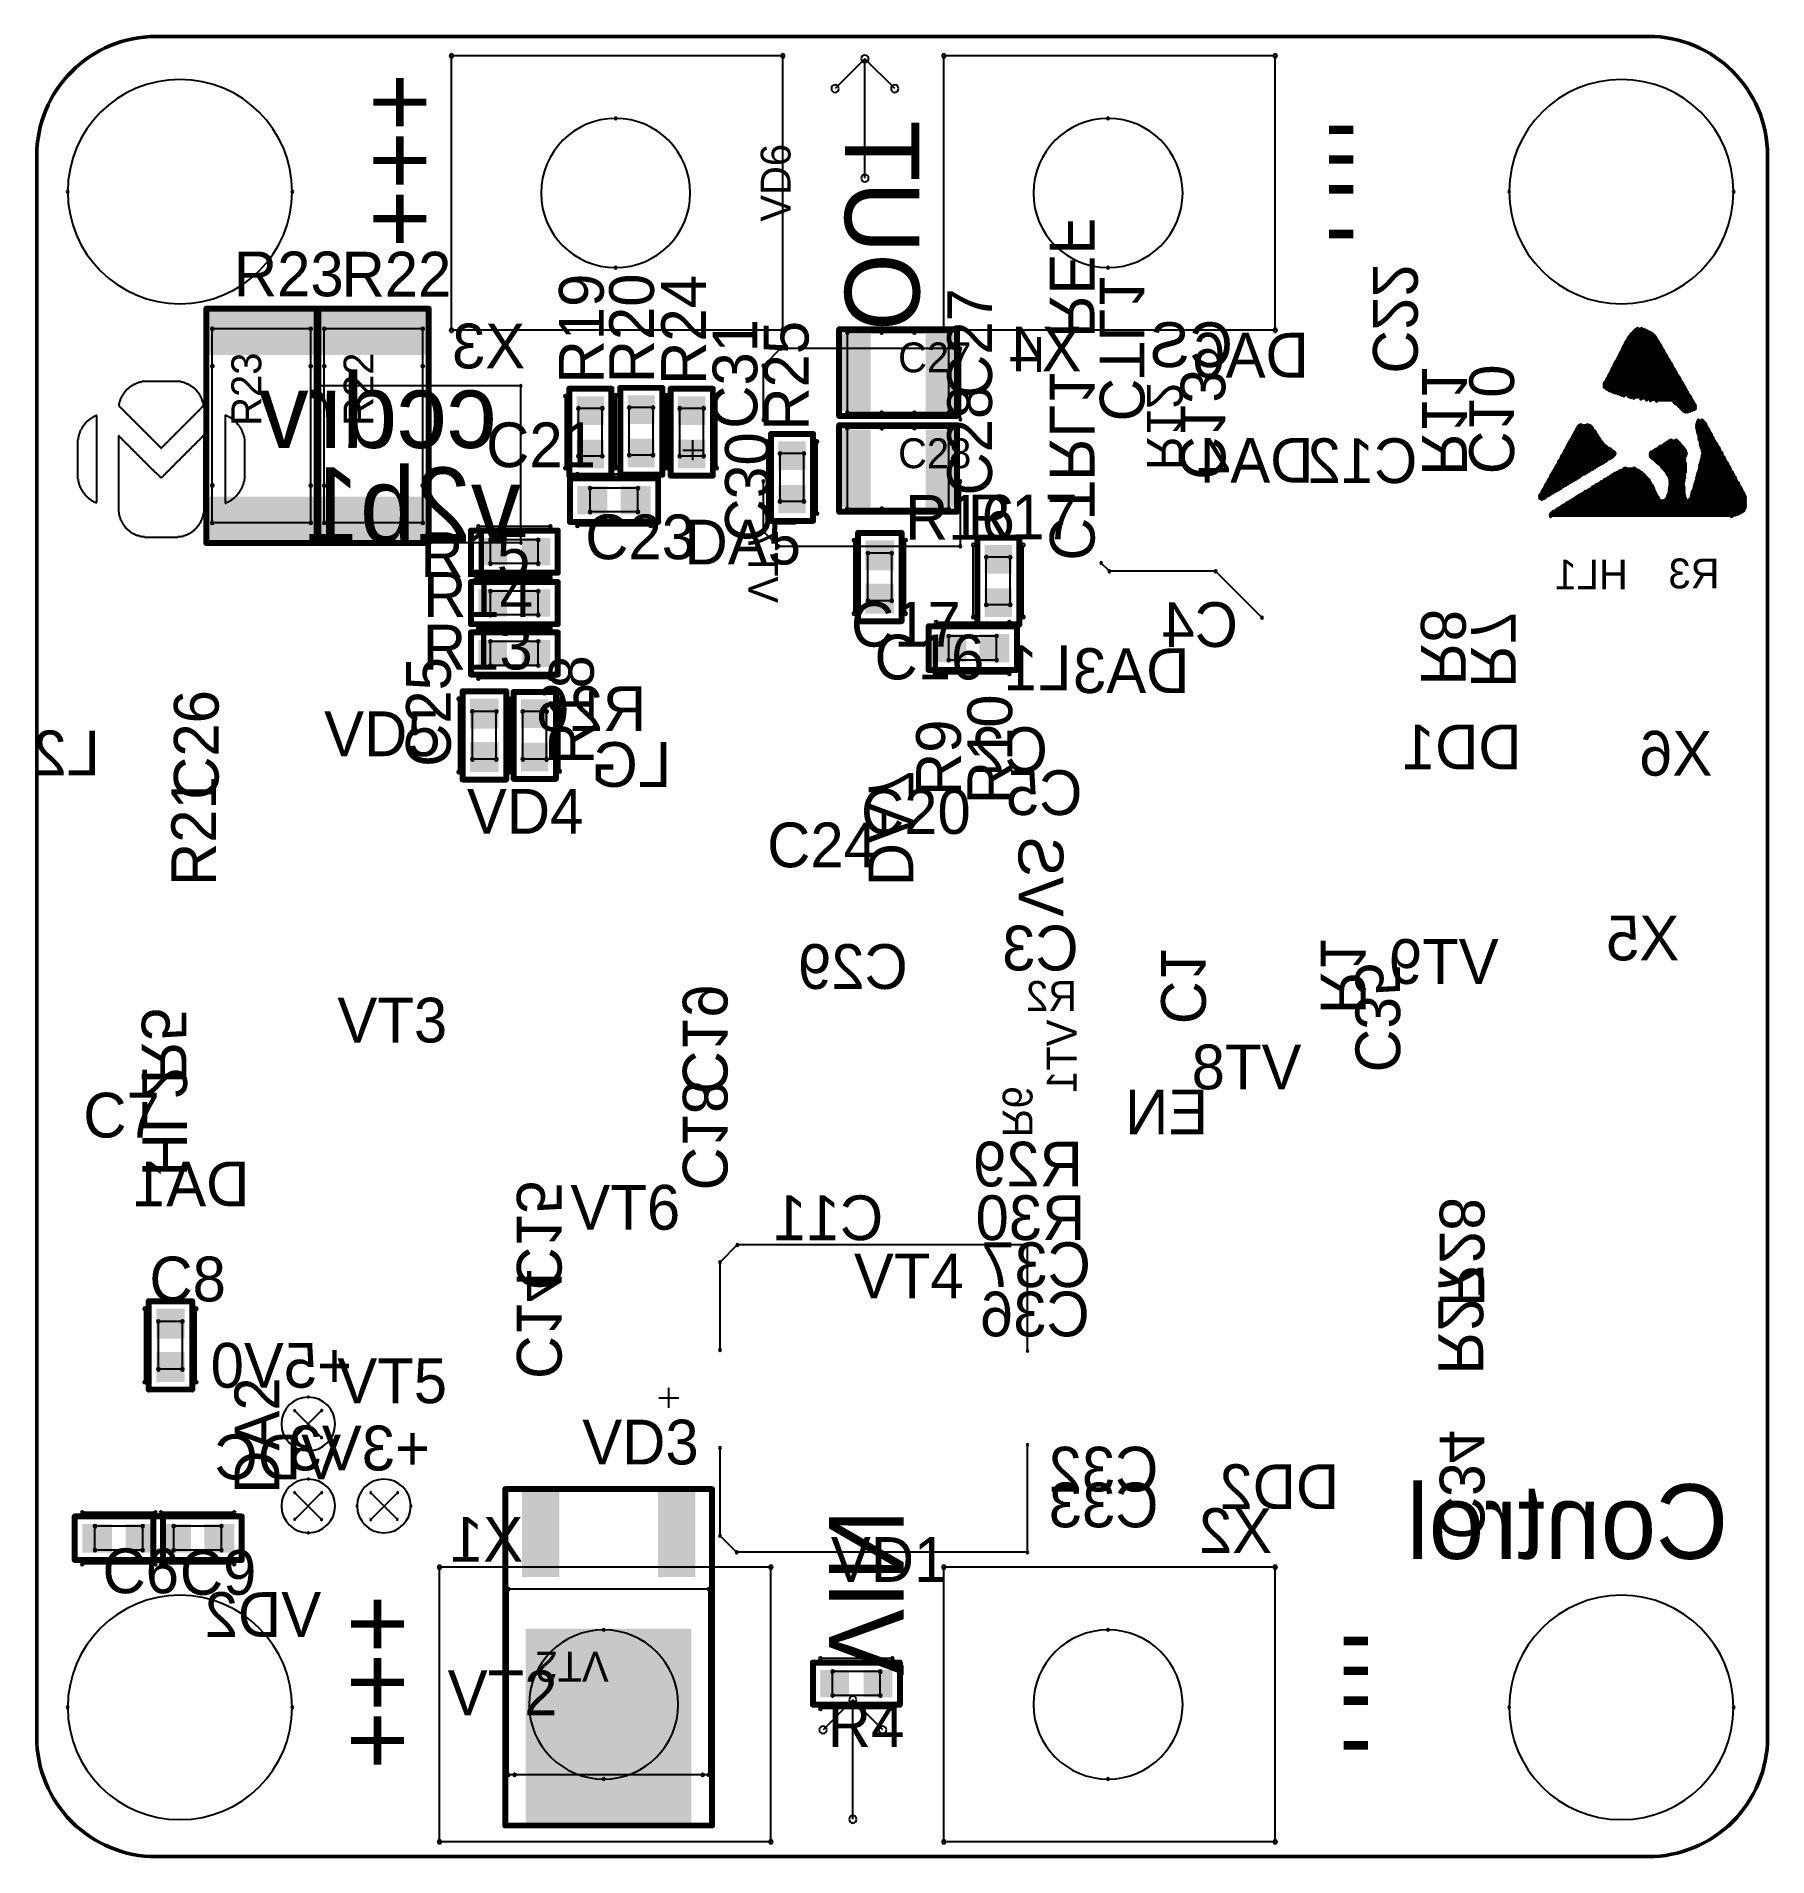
# Model space of a CAD drawing. Extents: x 23089 to 26449, y -1278 to -524.
# Drawn here: x 26304.1 to 26449.1, y -1197.1 to -1044.6 of the extents above; entities that cross this region are included whole.
import ezdxf

# ---------------------------------------------------------------- set-up
doc = ezdxf.new("R2010")
doc.units = 0
doc.header["$MEASUREMENT"] = 0
doc.layers.get('0').update_dxf_attribs({"linetype": 'CONTINUOUS', "lineweight": 50})
for name, color, linetype in [('BottomOverlay', 54, 'CONTINUOUS'), ('BottomPaste', 16, 'CONTINUOUS'), ('Mechanical1', 6, 'CONTINUOUS'), ('Mechanical20', 56, 'CONTINUOUS'), ('Mechanical21', 56, 'CONTINUOUS'), ('Mechanical23', 56, 'CONTINUOUS'), ('TopOverlay', 2, 'CONTINUOUS')]:
    doc.layers.add(name, color=color, linetype=linetype)
doc.styles.get("Standard").update_dxf_attribs({"font": 'ec5cdwin.shx'})

msp = doc.modelspace()

# ---------------------------------------------------------------- texts
at = {"layer": 'BottomOverlay'}
for s, height, p in [('VD6', 2.5, (26367.24, -1060.13)), ('R19', 3.75, (26351.59, -1073.69)), ('R20', 3.75, (26355.8, -1073.68)), ('R24', 3.75, (26360.15, -1073.81)), ('C27', 3.75, (26384.12, -1074.91)), ('C31', 3.75, (26364.46, -1077.49)), ('R25', 3.75, (26368.75, -1077.65)), ('C28', 3.75, (26384.12, -1083.08)), ('C25', 3.75, (26338.78, -1105.82)), ('R18', 3.75, (26350.76, -1105.66)), ('C26', 3.75, (26319.33, -1108.58)), ('R10', 3.75, (26385.81, -1108.95)), ('R9', 3.75, (26381.51, -1108.26)), ('R21', 3.75, (26319.12, -1115.8)), ('DA2', 3.75, (26324.41, -1166.72))]:
    msp.add_text(s, height=height, rotation=90, dxfattribs=at).set_placement(p)
for s, p in [('R23', (26320.61, -1066.39)), ('R22', (26329.63, -1066.41)), ('C21', (26341.74, -1080.71)), ('R16', (26376.83, -1086.79)), ('R17', (26382.1, -1086.75)), ('C23', (26350.04, -1088.42)), ('DA5', (26358.36, -1088.86)), ('R15', (26336.23, -1089.91)), ('R14', (26336.46, -1093.25)), ('C17', (26372.3, -1095.74)), ('R13', (26336.44, -1097.66)), ('C16', (26374.27, -1098.49)), ('VD5', (26328.17, -1104.92)), ('VD4', (26340.13, -1111.41)), ('C20', (26373.14, -1111.43)), ('C24', (26365.28, -1114.23)), ('VT3', (26329.28, -1128.91)), ('C7', (26307.99, -1136.87)), ('VT6', (26348.8, -1144.59)), ('C8', (26313.53, -1150.6)), ('VT4', (26372.55, -1150.34)), ('VT5', (26329.27, -1159.13)), ('VD3', (26349.79, -1164.26)), ('VD1', (26370.62, -1174.1)), ('C6', (26309.6, -1175.05)), ('C9', (26316.08, -1175.18)), ('VT2', (26338.52, -1185.27)), ('R4', (26370.36, -1187.94))]:
    msp.add_text(s, height=3.75, dxfattribs=at).set_placement(p)
at = {"layer": 'Mechanical20'}
for s, p in [('C27', (26376.25, -1072.76)), ('C28', (26376.25, -1080.79))]:
    msp.add_text(s, height=2.5, dxfattribs=at).set_placement(p)
for s, rotation, p in [('R23', 90, (26322.9, -1077.24)), ('R22', 90, (26332.3, -1077.24)), ('VT2', 180, (26352, -1179.95))]:
    msp.add_text(s, height=2.5, rotation=rotation, dxfattribs=at).set_placement(p)
at = {"layer": 'TopOverlay', "text_generation_flag": 2}
for s, height, rotation, p in [('+++', 6.25, 270, (26331.5, -1062.33)), ('OUT', 6.25, 270, (26371.79, -1069.29)), ('CTRL1_REF', 3.75, 270, (26388.96, -1088.54)), ('C22', 3.75, 270, (26416.03, -1072.87)), ('CTL1', 3.75, 270, (26393.14, -1076.88)), ('C13', 3.75, 270, (26399.91, -1081.77)), ('R11', 3.75, 270, (26420.15, -1081.43)), ('C10', 3.75, 270, (26424.1, -1081.3)), ('R12', 3, 270, (26397.09, -1080.97)), ('C30', 3.75, 270, (26361.75, -1086.98)), ('VT7', 2.5, 270, (26363.7, -1092.09)), ('R8', 3.75, 270, (26420.05, -1099)), ('R7', 3.75, 270, (26424.24, -1099.21)), ('DA7', 3.75, 270, (26373.78, -1115.82)), ('VS', 3.75, 270, (26386.34, -1118.37)), ('R1', 3.75, 270, (26411.66, -1126.53)), ('C1', 3.75, 270, (26398.28, -1127.38)), ('C35', 3.75, 270, (26414.56, -1131.41)), ('C19', 3.75, 270, (26358.21, -1133.24)), ('R5', 3.75, 270, (26312.88, -1132.4)), ('VT1', 2.5, 90, (26391.21, -1127)), ('HL2', 3.75, 270, (26312.93, -1140.13)), ('C18', 3.75, 270, (26358.21, -1141.3)), ('R6', 2.5, 270, (26385.01, -1136.85)), ('C15', 3.75, 270, (26344.31, -1149.67)), ('R28', 3.75, 270, (26421.62, -1151.07)), ('C14', 3.75, 270, (26344.31, -1157.1)), ('R27', 3.75, 270, (26421.52, -1156.72)), ('C34', 3.75, 270, (26421.62, -1170.57)), ('VIN', 6.25, 270, (26370.46, -1181.94)), ('+++', 6.25, 270, (26329.62, -1189.83))]:
    msp.add_text(s, height=height, rotation=rotation, dxfattribs=at).set_placement(p)
for s, height, p in [('-', 6.25, (26414.76, -1054.85)), ('-', 6.25, (26414.76, -1057.34)), ('-', 6.25, (26414.76, -1059.84)), ('-', 6.25, (26414.76, -1063.58)), ('X3', 3.75, (26345.02, -1072.43)), ('X4', 3.75, (26391.63, -1072.69)), ('CS', 3.75, (26404.3, -1072.32)), ('DA6', 3.75, (26410.66, -1073.2)), ('ccdrv', 6.25, (26342.66, -1079.09)), ('DA4', 3.75, (26411.05, -1082)), ('C12', 3.75, (26419.76, -1082.04)), ('v2b1', 6.25, (26344.64, -1086.98)), ('HL1', 2.5, (26437.38, -1090.95)), ('R3', 2.5, (26445.06, -1090.86)), ('C4', 3.75, (26404.73, -1095.77)), ('L1', 3.75, (26390.78, -1099.39)), ('DA3', 3.75, (26400.66, -1099.63)), ('R26', 3.75, (26355.14, -1102.81)), ('C2', 3.75, (26388.81, -1106.25)), ('DD1', 3.75, (26428.49, -1106.02)), ('L2', 3.75, (26309.39, -1106.52)), ('LG', 3.75, (26357.24, -1107.49)), ('X6', 3.75, (26444.47, -1106.55)), ('C5', 3.75, (26391.7, -1109.85)), ('C3', 3.75, (26391.38, -1122.87)), ('X5', 3.75, (26441.7, -1122.03)), ('C29', 3.75, (26377.07, -1124.42)), ('VT9', 3.75, (26426.56, -1124)), ('R2', 2.5, (26391.24, -1126.26)), ('VT8', 3.75, (26410.04, -1132.83)), ('EN', 3.75, (26402.24, -1136.6)), ('R29', 3.75, (26391.73, -1140.97)), ('DA1', 3.75, (26321.91, -1142.63)), ('C11', 3.75, (26375.01, -1145.47)), ('R30', 3.75, (26391.94, -1145.46)), ('C37', 3.75, (26392.41, -1149.4)), ('C36', 3.75, (26392.31, -1153.53)), ('+5V0', 3.75, (26330.51, -1157.83)), ('VDC', 3.75, (26329.59, -1165.51)), ('+3V3', 3.75, (26337.04, -1164.76)), ('C32', 3.75, (26398.06, -1166.53)), ('DD2', 3.75, (26413.21, -1168)), ('C33', 3.75, (26398.07, -1169.53)), ('Control', 6.25, (26445.79, -1172.17)), ('X2', 3.75, (26407.59, -1171.68)), ('X1', 3.75, (26344.85, -1172.41)), ('VD2', 3.75, (26327.92, -1178.71)), ('-', 6.25, (26415.98, -1181.47)), ('-', 6.25, (26415.98, -1183.97)), ('-', 6.25, (26415.98, -1186.46)), ('-', 6.25, (26415.98, -1190.21))]:
    msp.add_text(s, height=height, dxfattribs=at).set_placement(p)

# ---------------------------------------------------------------- linework, layer by layer
for p, q in [((26439.09, -1044.62), (26314.09, -1044.62)), ((26304.09, -1187.12), (26304.09, -1054.62)), ((26449.09, -1187.12), (26449.09, -1054.61)), ((26439.09, -1197.12), (26314.09, -1197.12))]:
    msp.add_line(p, q)
for centre, start, end in [((26314.09, -1054.62), 89.9994, 180), ((26439.09, -1054.61), 0.0011, 89.9987), ((26314.09, -1187.12), 180, 270.0009), ((26439.09, -1187.12), 269.9996, 0)]:
    msp.add_arc(centre, 10, start, end)
at = {"layer": 'BottomOverlay'}
for p, q in [((26377.62, -1069.41), (26374.87, -1069.41)), ((26318.8, -1082.24), (26318.8, -1072.24)), ((26327.05, -1082.24), (26327.05, -1072.24)), ((26328.18, -1082.24), (26328.18, -1072.24)), ((26336.43, -1082.24), (26336.43, -1072.24)), ((26348.38, -1080.79), (26348.38, -1074.76)), ((26352.57, -1080.79), (26352.57, -1074.76)), ((26352.64, -1080.72), (26352.64, -1074.69)), ((26356.83, -1080.72), (26356.83, -1074.69)), ((26356.87, -1080.79), (26356.87, -1074.76)), ((26361.06, -1080.79), (26361.06, -1074.76)), ((26377.62, -1076.16), (26374.87, -1076.16)), ((26377.62, -1077.44), (26374.87, -1077.44)), ((26365.27, -1084.58), (26365.27, -1078.55)), ((26369.46, -1084.58), (26369.46, -1078.55)), ((26355.53, -1081.3), (26349.38, -1081.3)), ((26377.62, -1084.19), (26374.87, -1084.19)), ((26347.12, -1085.69), (26341.09, -1085.69)), ((26355.53, -1085.62), (26349.38, -1085.62)), ((26372.56, -1092.98), (26372.56, -1086.83)), ((26376.88, -1092.98), (26376.88, -1086.83)), ((26382.55, -1093.26), (26382.55, -1087.23)), ((26386.74, -1093.26), (26386.74, -1087.23)), ((26347.12, -1089.88), (26341.09, -1089.88)), ((26347.12, -1090), (26341.09, -1090)), ((26347.12, -1094.19), (26341.09, -1094.19)), ((26347.12, -1094.22), (26341.09, -1094.22)), ((26385.57, -1093.71), (26379.43, -1093.71)), ((26347.12, -1098.41), (26341.09, -1098.41)), ((26385.57, -1098.02), (26379.43, -1098.02)), ((26339.44, -1106.25), (26339.44, -1100.11)), ((26343.72, -1106.19), (26343.72, -1100.16)), ((26343.75, -1106.25), (26343.75, -1100.11)), ((26347.91, -1106.19), (26347.91, -1100.16)), ((26313.14, -1157.36), (26313.14, -1151.21)), ((26317.45, -1157.36), (26317.45, -1151.21)), ((26314.04, -1168.28), (26307.9, -1168.28)), ((26320.64, -1168.28), (26314.49, -1168.28)), ((26314.04, -1172.6), (26307.9, -1172.6)), ((26320.64, -1172.6), (26314.49, -1172.6)), ((26343.59, -1190.26), (26343.59, -1174.71)), ((26360.41, -1174.71), (26343.59, -1174.71)), ((26360.41, -1190.26), (26360.41, -1174.71)), ((26375.77, -1180.53), (26369.74, -1180.53)), ((26375.77, -1184.72), (26369.74, -1184.72)), ((26344.12, -1190.26), (26343.59, -1190.26)), ((26360.41, -1190.26), (26359.87, -1190.26))]:
    msp.add_line(p, q, dxfattribs=at)
for centre, start, end in [((26374.87, -1069.41), 0, 180), ((26374.87, -1069.41), 180, 0), ((26377.62, -1069.41), 0, 180), ((26377.62, -1069.41), 180, 0), ((26318.8, -1072.24), 90, 270), ((26318.8, -1072.24), 270, 90), ((26327.05, -1072.24), 90, 270), ((26327.05, -1072.24), 270, 90), ((26328.18, -1072.24), 90, 270), ((26328.18, -1072.24), 270, 90), ((26336.43, -1072.24), 90, 270), ((26336.43, -1072.24), 270, 90), ((26348.38, -1074.76), 90, 270), ((26348.38, -1074.76), 270, 90), ((26352.57, -1074.76), 90, 270), ((26352.64, -1074.69), 90, 270), ((26352.57, -1074.76), 270, 90), ((26352.64, -1074.69), 270, 90), ((26356.83, -1074.69), 90, 270), ((26356.87, -1074.76), 90, 270), ((26356.83, -1074.69), 270, 90), ((26356.87, -1074.76), 270, 90), ((26361.06, -1074.76), 90, 270), ((26361.06, -1074.76), 270, 90), ((26374.87, -1076.16), 0, 180), ((26374.87, -1076.16), 180, 0), ((26377.62, -1076.16), 0, 180), ((26377.62, -1076.16), 180, 0), ((26374.87, -1077.44), 0, 180), ((26374.87, -1077.44), 180, 0), ((26377.62, -1077.44), 0, 180), ((26377.62, -1077.44), 180, 0), ((26365.27, -1078.55), 90, 270), ((26365.27, -1078.55), 270, 90), ((26369.46, -1078.55), 90, 270), ((26369.46, -1078.55), 270, 90), ((26348.38, -1080.79), 90, 270), ((26348.38, -1080.79), 270, 90), ((26349.38, -1081.3), 0, 180), ((26352.57, -1080.79), 90, 270), ((26352.64, -1080.72), 90, 270), ((26352.57, -1080.79), 270, 90), ((26352.64, -1080.72), 270, 90), ((26355.53, -1081.3), 0, 180), ((26356.83, -1080.72), 90, 270), ((26356.87, -1080.79), 90, 270), ((26356.83, -1080.72), 270, 90), ((26356.87, -1080.79), 270, 90), ((26361.06, -1080.79), 90, 270), ((26361.06, -1080.79), 270, 90), ((26318.8, -1082.24), 90, 270), ((26318.8, -1082.24), 270, 90), ((26327.05, -1082.24), 90, 270), ((26327.05, -1082.24), 270, 90), ((26328.18, -1082.24), 90, 270), ((26328.18, -1082.24), 270, 90), ((26336.43, -1082.24), 90, 270), ((26336.43, -1082.24), 270, 90), ((26349.38, -1081.3), 180, 0), ((26355.53, -1081.3), 180, 0), ((26374.87, -1084.19), 0, 180), ((26374.87, -1084.19), 180, 0), ((26377.62, -1084.19), 0, 180), ((26377.62, -1084.19), 180, 0), ((26341.09, -1085.69), 0, 180), ((26341.09, -1085.69), 180, 0), ((26347.12, -1085.69), 0, 180), ((26347.12, -1085.69), 180, 0), ((26349.38, -1085.62), 0, 180), ((26349.38, -1085.62), 180, 0), ((26355.53, -1085.62), 0, 180), ((26355.53, -1085.62), 180, 0), ((26365.27, -1084.58), 90, 270), ((26365.27, -1084.58), 270, 90), ((26369.46, -1084.58), 90, 270), ((26369.46, -1084.58), 270, 90), ((26372.56, -1086.83), 90, 270), ((26372.56, -1086.83), 270, 90), ((26376.88, -1086.83), 90, 270), ((26376.88, -1086.83), 270, 90), ((26382.55, -1087.23), 90, 270), ((26382.55, -1087.23), 270, 90), ((26386.74, -1087.23), 90, 270), ((26386.74, -1087.23), 270, 90), ((26341.09, -1089.88), 0, 180), ((26341.09, -1090), 0, 180), ((26341.09, -1089.88), 180, 0), ((26341.09, -1090), 180, 0), ((26347.12, -1089.88), 0, 180), ((26347.12, -1090), 0, 180), ((26347.12, -1089.88), 180, 0), ((26347.12, -1090), 180, 0), ((26372.56, -1092.98), 90, 270), ((26372.56, -1092.98), 270, 90), ((26376.88, -1092.98), 90, 270), ((26376.88, -1092.98), 270, 90), ((26382.55, -1093.26), 90, 270), ((26382.55, -1093.26), 270, 90), ((26386.74, -1093.26), 90, 270), ((26386.74, -1093.26), 270, 90), ((26341.09, -1094.19), 0, 180), ((26341.09, -1094.22), 0, 180), ((26341.09, -1094.19), 180, 0), ((26341.09, -1094.22), 180, 0), ((26347.12, -1094.19), 0, 180), ((26347.12, -1094.22), 0, 180), ((26347.12, -1094.19), 180, 0), ((26347.12, -1094.22), 180, 0), ((26379.43, -1093.71), 0, 180), ((26379.43, -1093.71), 180, 0), ((26385.57, -1093.71), 0, 180), ((26385.57, -1093.71), 180, 0), ((26379.43, -1098.02), 0, 180), ((26385.57, -1098.02), 0, 180), ((26341.09, -1098.41), 0, 180), ((26341.09, -1098.41), 180, 0), ((26347.12, -1098.41), 0, 180), ((26347.12, -1098.41), 180, 0), ((26379.43, -1098.02), 180, 0), ((26385.57, -1098.02), 180, 0), ((26339.44, -1100.11), 90, 270), ((26339.44, -1100.11), 270, 90), ((26343.72, -1100.16), 90, 270), ((26343.75, -1100.11), 90, 270), ((26343.72, -1100.16), 270, 90), ((26343.75, -1100.11), 270, 90), ((26347.91, -1100.16), 90, 270), ((26347.91, -1100.16), 270, 90), ((26339.44, -1106.25), 90, 270), ((26339.44, -1106.25), 270, 90), ((26343.72, -1106.19), 90, 270), ((26343.75, -1106.25), 90, 270), ((26343.72, -1106.19), 270, 90), ((26343.75, -1106.25), 270, 90), ((26347.91, -1106.19), 90, 270), ((26347.91, -1106.19), 270, 90), ((26313.14, -1151.21), 90, 270), ((26313.14, -1151.21), 270, 90), ((26317.45, -1151.21), 90, 270), ((26317.45, -1151.21), 270, 90), ((26313.14, -1157.36), 90, 270), ((26313.14, -1157.36), 270, 90), ((26317.45, -1157.36), 90, 270), ((26317.45, -1157.36), 270, 90), ((26307.9, -1168.28), 0, 180), ((26307.9, -1168.28), 180, 0), ((26314.04, -1168.28), 0, 180), ((26314.04, -1168.28), 180, 0), ((26314.49, -1168.28), 0, 180), ((26314.49, -1168.28), 180, 0), ((26320.64, -1168.28), 0, 180), ((26320.64, -1168.28), 180, 0), ((26307.9, -1172.6), 0, 180), ((26307.9, -1172.6), 180, 0), ((26314.04, -1172.6), 0, 180), ((26314.04, -1172.6), 180, 0), ((26314.49, -1172.6), 0, 180), ((26314.49, -1172.6), 180, 0), ((26320.64, -1172.6), 0, 180), ((26320.64, -1172.6), 180, 0), ((26343.59, -1174.71), 0, 180), ((26343.59, -1174.71), 0, 180), ((26343.59, -1174.71), 180, 0), ((26343.59, -1174.71), 180, 0), ((26360.41, -1174.71), 0, 180), ((26360.41, -1174.71), 0, 180), ((26360.41, -1174.71), 180, 0), ((26360.41, -1174.71), 180, 0), ((26369.74, -1180.53), 0, 180), ((26369.74, -1180.53), 180, 0), ((26375.77, -1180.53), 0, 180), ((26375.77, -1180.53), 180, 0), ((26369.74, -1184.72), 0, 180), ((26369.74, -1184.72), 180, 0), ((26375.77, -1184.72), 0, 180), ((26375.77, -1184.72), 180, 0), ((26343.59, -1190.26), 0, 180), ((26343.59, -1190.26), 0, 180), ((26343.59, -1190.26), 180, 0), ((26343.59, -1190.26), 180, 0), ((26344.12, -1190.26), 0, 180), ((26344.12, -1190.26), 180, 0), ((26359.87, -1190.26), 0, 180), ((26359.87, -1190.26), 180, 0), ((26360.41, -1190.26), 0, 180), ((26360.41, -1190.26), 0, 180), ((26360.41, -1190.26), 180, 0), ((26360.41, -1190.26), 180, 0)]:
    msp.add_arc(centre, 0.125, start, end, dxfattribs=at)
at = {"layer": 'BottomPaste'}
for points in [[(26318.55, -1071.31), (26318.55, -1067.68), (26327.3, -1071.31), (26327.3, -1067.68)], [(26327.93, -1071.31), (26327.93, -1067.68), (26336.68, -1071.31), (26336.68, -1067.68)], [(26371.56, -1069.54), (26373.94, -1069.54), (26371.56, -1076.04), (26373.94, -1076.04)], [(26378.56, -1069.54), (26380.94, -1069.54), (26378.56, -1076.04), (26380.94, -1076.04)], [(26351.61, -1074.76), (26351.61, -1077.16), (26349.33, -1074.76), (26349.33, -1077.16)], [(26355.87, -1074.69), (26355.87, -1077.08), (26353.59, -1074.69), (26353.59, -1077.08)], [(26360.1, -1074.76), (26360.1, -1077.16), (26357.82, -1074.76), (26357.82, -1077.16)], [(26371.56, -1077.57), (26373.94, -1077.57), (26371.56, -1084.07), (26373.94, -1084.07)], [(26378.56, -1077.57), (26380.94, -1077.57), (26378.56, -1084.07), (26380.94, -1084.07)], [(26351.61, -1078.4), (26351.61, -1080.79), (26349.33, -1078.4), (26349.33, -1080.79)], [(26355.87, -1078.32), (26355.87, -1080.72), (26353.59, -1078.32), (26353.59, -1080.72)], [(26360.1, -1078.4), (26360.1, -1080.79), (26357.82, -1078.4), (26357.82, -1080.79)], [(26368.5, -1078.55), (26368.5, -1080.95), (26366.22, -1078.55), (26366.22, -1080.95)], [(26351.9, -1084.66), (26349.38, -1084.66), (26351.9, -1082.27), (26349.38, -1082.27)], [(26355.53, -1084.66), (26353.01, -1084.66), (26355.53, -1082.27), (26353.01, -1082.27)], [(26368.5, -1082.19), (26368.5, -1084.58), (26366.22, -1082.19), (26366.22, -1084.58)], [(26318.55, -1086.81), (26318.55, -1083.18), (26327.3, -1086.81), (26327.3, -1083.18)], [(26327.93, -1086.81), (26327.93, -1083.18), (26336.68, -1086.81), (26336.68, -1083.18)], [(26343.48, -1088.93), (26341.09, -1088.93), (26343.48, -1086.65), (26341.09, -1086.65)], [(26347.12, -1088.93), (26344.72, -1088.93), (26347.12, -1086.65), (26344.72, -1086.65)], [(26375.92, -1086.83), (26375.92, -1089.35), (26373.52, -1086.83), (26373.52, -1089.35)], [(26385.78, -1087.23), (26385.78, -1089.62), (26383.5, -1087.23), (26383.5, -1089.62)], [(26343.48, -1093.23), (26341.09, -1093.23), (26343.48, -1090.95), (26341.09, -1090.95)], [(26347.12, -1093.23), (26344.72, -1093.23), (26347.12, -1090.95), (26344.72, -1090.95)], [(26375.92, -1090.46), (26375.92, -1092.98), (26373.52, -1090.46), (26373.52, -1092.98)], [(26385.78, -1090.86), (26385.78, -1093.26), (26383.5, -1090.86), (26383.5, -1093.26)], [(26381.94, -1097.06), (26379.43, -1097.06), (26381.94, -1094.67), (26379.43, -1094.67)], [(26385.57, -1097.06), (26383.06, -1097.06), (26385.57, -1094.67), (26383.06, -1094.67)], [(26343.48, -1097.46), (26341.09, -1097.46), (26343.48, -1095.18), (26341.09, -1095.18)], [(26347.12, -1097.46), (26344.72, -1097.46), (26347.12, -1095.18), (26344.72, -1095.18)], [(26342.79, -1100.11), (26342.79, -1102.62), (26340.4, -1100.11), (26340.4, -1102.62)], [(26344.67, -1102.56), (26344.67, -1100.16), (26346.95, -1102.56), (26346.95, -1100.16)], [(26342.79, -1103.73), (26342.79, -1106.25), (26340.4, -1103.73), (26340.4, -1106.25)], [(26344.67, -1106.19), (26344.67, -1103.8), (26346.95, -1106.19), (26346.95, -1103.8)], [(26316.49, -1151.21), (26316.49, -1153.73), (26314.1, -1151.21), (26314.1, -1153.73)], [(26316.49, -1154.84), (26316.49, -1157.36), (26314.1, -1154.84), (26314.1, -1157.36)], [(26347.86, -1173.7), (26344.74, -1173.7), (26347.86, -1166.58), (26344.74, -1166.58)], [(26359.26, -1173.7), (26356.14, -1173.7), (26359.26, -1166.58), (26356.14, -1166.58)], [(26310.41, -1171.64), (26307.9, -1171.64), (26310.41, -1169.24), (26307.9, -1169.24)], [(26314.04, -1171.64), (26311.53, -1171.64), (26314.04, -1169.24), (26311.53, -1169.24)], [(26317.01, -1171.64), (26314.49, -1171.64), (26317.01, -1169.24), (26314.49, -1169.24)], [(26320.64, -1171.64), (26318.12, -1171.64), (26320.64, -1169.24), (26318.12, -1169.24)], [(26358.94, -1194.26), (26345.06, -1194.26), (26358.94, -1178.01), (26345.06, -1178.01)], [(26372.14, -1183.76), (26369.74, -1183.76), (26372.14, -1181.48), (26369.74, -1181.48)], [(26375.77, -1183.76), (26373.38, -1183.76), (26375.77, -1181.48), (26373.38, -1181.48)]]:
    msp.add_solid(points, dxfattribs=at)
at = {"layer": 'Mechanical1'}
for p, q in [((26327.95, -1162.01), (26325.7, -1159.76)), ((26327.96, -1159.74), (26325.71, -1161.99)), ((26327.96, -1166.62), (26325.71, -1168.87)), ((26334.31, -1168.87), (26332.06, -1166.62)), ((26327.95, -1168.88), (26325.7, -1166.63)), ((26334.32, -1166.63), (26332.07, -1168.88))]:
    msp.add_line(p, q, dxfattribs=at)
for centre, radius, start, end in [((26326.84, -1160.87), 2.25, 90, 270), ((26326.84, -1158.62), 0.0625, 90, 270), ((26326.84, -1158.62), 0.0625, 270, 90), ((26326.84, -1160.87), 2.25, 270, 90), ((26325.7, -1159.76), 0.0625, 90, 270), ((26325.7, -1159.76), 0.0625, 270, 90), ((26327.96, -1159.74), 0.0625, 90, 270), ((26327.96, -1159.74), 0.0625, 270, 90), ((26325.71, -1161.99), 0.0625, 90, 270), ((26325.71, -1161.99), 0.0625, 270, 90), ((26327.95, -1162.01), 0.0625, 90, 270), ((26327.95, -1162.01), 0.0625, 270, 90), ((26326.84, -1163.12), 0.0625, 90, 270), ((26326.84, -1163.12), 0.0625, 270, 90), ((26326.84, -1167.74), 2.25, 90, 270), ((26325.7, -1166.63), 0.0625, 90, 270), ((26325.7, -1166.63), 0.0625, 270, 90), ((26326.84, -1165.49), 0.0625, 90, 270), ((26326.84, -1165.49), 0.0625, 270, 90), ((26326.84, -1167.74), 2.25, 270, 90), ((26327.96, -1166.62), 0.0625, 90, 270), ((26327.96, -1166.62), 0.0625, 270, 90), ((26333.18, -1167.74), 2.25, 0, 180), ((26332.06, -1166.62), 0.0625, 0, 180), ((26332.06, -1166.62), 0.0625, 180, 0), ((26334.32, -1166.63), 0.0625, 0, 180), ((26330.93, -1167.74), 0.0625, 0, 180), ((26330.93, -1167.74), 0.0625, 180, 0), ((26333.18, -1167.74), 2.25, 180, 0), ((26334.32, -1166.63), 0.0625, 180, 0), ((26335.43, -1167.74), 0.0625, 0, 180), ((26335.43, -1167.74), 0.0625, 180, 0), ((26325.71, -1168.87), 0.0625, 90, 270), ((26325.71, -1168.87), 0.0625, 270, 90), ((26327.95, -1168.88), 0.0625, 90, 270), ((26327.95, -1168.88), 0.0625, 270, 90), ((26332.07, -1168.88), 0.0625, 0, 180), ((26332.07, -1168.88), 0.0625, 180, 0), ((26334.31, -1168.87), 0.0625, 0, 180), ((26334.31, -1168.87), 0.0625, 180, 0), ((26326.84, -1169.99), 0.0625, 90, 270), ((26326.84, -1169.99), 0.0625, 270, 90)]:
    msp.add_arc(centre, radius, start, end, dxfattribs=at)
at = {"layer": 'Mechanical20'}
for p, q in [((26327.55, -1067.43), (26318.3, -1067.43)), ((26318.3, -1087.06), (26318.3, -1067.43)), ((26327.55, -1087.06), (26327.55, -1067.43)), ((26336.93, -1067.43), (26327.68, -1067.43)), ((26327.68, -1087.06), (26327.68, -1067.43)), ((26336.93, -1087.06), (26336.93, -1067.43)), ((26381.19, -1069.16), (26371.31, -1069.16)), ((26371.31, -1076.41), (26371.31, -1069.16)), ((26381.19, -1076.41), (26381.19, -1069.16)), ((26352.24, -1074.14), (26348.71, -1074.14)), ((26348.71, -1081.42), (26348.71, -1074.14)), ((26352.24, -1081.42), (26352.24, -1074.14)), ((26356.5, -1074.06), (26352.97, -1074.06)), ((26352.97, -1081.34), (26352.97, -1074.06)), ((26356.5, -1081.34), (26356.5, -1074.06)), ((26360.73, -1074.14), (26357.2, -1074.14)), ((26357.2, -1081.42), (26357.2, -1074.14)), ((26360.73, -1081.42), (26360.73, -1074.14)), ((26381.19, -1076.41), (26371.31, -1076.41)), ((26369.13, -1077.93), (26365.6, -1077.93)), ((26365.6, -1085.21), (26365.6, -1077.93)), ((26369.13, -1085.21), (26369.13, -1077.93)), ((26381.19, -1077.19), (26371.31, -1077.19)), ((26371.31, -1084.44), (26371.31, -1077.19)), ((26381.19, -1084.44), (26381.19, -1077.19)), ((26352.24, -1081.42), (26348.71, -1081.42)), ((26348.76, -1085.29), (26348.76, -1081.64)), ((26356.15, -1081.64), (26348.76, -1081.64)), ((26356.5, -1081.34), (26352.97, -1081.34)), ((26356.15, -1085.29), (26356.15, -1081.64)), ((26360.73, -1081.42), (26357.2, -1081.42)), ((26356.15, -1085.29), (26348.76, -1085.29)), ((26369.13, -1085.21), (26365.6, -1085.21)), ((26381.19, -1084.44), (26371.31, -1084.44)), ((26327.55, -1087.06), (26318.3, -1087.06)), ((26336.93, -1087.06), (26327.68, -1087.06)), ((26347.74, -1086.02), (26340.46, -1086.02)), ((26340.46, -1089.55), (26340.46, -1086.02)), ((26347.74, -1089.55), (26347.74, -1086.02)), ((26372.9, -1093.61), (26372.9, -1086.21)), ((26376.54, -1086.21), (26372.9, -1086.21)), ((26376.54, -1093.61), (26376.54, -1086.21)), ((26386.41, -1086.6), (26382.88, -1086.6)), ((26382.88, -1093.88), (26382.88, -1086.6)), ((26386.41, -1093.88), (26386.41, -1086.6)), ((26347.74, -1089.55), (26340.46, -1089.55)), ((26347.74, -1090.33), (26340.46, -1090.33)), ((26340.46, -1093.86), (26340.46, -1090.33)), ((26347.74, -1093.86), (26347.74, -1090.33)), ((26347.74, -1093.86), (26340.46, -1093.86)), ((26347.74, -1094.55), (26340.46, -1094.55)), ((26340.46, -1098.08), (26340.46, -1094.55)), ((26347.74, -1098.08), (26347.74, -1094.55)), ((26376.54, -1093.61), (26372.9, -1093.61)), ((26378.8, -1097.69), (26378.8, -1094.04)), ((26386.2, -1094.04), (26378.8, -1094.04)), ((26386.41, -1093.88), (26382.88, -1093.88)), ((26386.2, -1097.69), (26386.2, -1094.04)), ((26386.2, -1097.69), (26378.8, -1097.69)), ((26343.42, -1099.48), (26339.77, -1099.48)), ((26339.77, -1106.88), (26339.77, -1099.48)), ((26347.74, -1098.08), (26340.46, -1098.08)), ((26343.42, -1106.88), (26343.42, -1099.48)), ((26344.05, -1106.82), (26344.05, -1099.54)), ((26347.58, -1099.54), (26344.05, -1099.54)), ((26347.58, -1106.82), (26347.58, -1099.54)), ((26343.42, -1106.88), (26339.77, -1106.88)), ((26347.58, -1106.82), (26344.05, -1106.82)), ((26317.12, -1150.59), (26313.47, -1150.59)), ((26313.47, -1157.98), (26313.47, -1150.59)), ((26317.12, -1157.98), (26317.12, -1150.59)), ((26317.12, -1157.98), (26313.47, -1157.98)), ((26343.34, -1194.51), (26343.34, -1166.33)), ((26360.66, -1166.33), (26343.34, -1166.33)), ((26360.66, -1194.51), (26360.66, -1166.33)), ((26314.67, -1168.62), (26307.27, -1168.62)), ((26307.27, -1172.26), (26307.27, -1168.62)), ((26321.26, -1168.62), (26313.87, -1168.62)), ((26313.87, -1172.26), (26313.87, -1168.62)), ((26314.67, -1172.26), (26314.67, -1168.62)), ((26321.26, -1172.26), (26321.26, -1168.62)), ((26314.67, -1172.26), (26307.27, -1172.26)), ((26321.26, -1172.26), (26313.87, -1172.26)), ((26369.12, -1184.39), (26369.12, -1180.86)), ((26376.4, -1180.86), (26369.12, -1180.86)), ((26376.4, -1184.39), (26376.4, -1180.86)), ((26376.4, -1184.39), (26369.12, -1184.39)), ((26360.66, -1194.51), (26343.34, -1194.51))]:
    msp.add_line(p, q, dxfattribs=at)
for centre, start, end in [((26318.3, -1067.43), 90, 270), ((26318.3, -1067.43), 90, 270), ((26318.3, -1067.43), 270, 90), ((26318.3, -1067.43), 270, 90), ((26327.55, -1067.43), 90, 270), ((26327.55, -1067.43), 90, 270), ((26327.68, -1067.43), 90, 270), ((26327.68, -1067.43), 90, 270), ((26327.55, -1067.43), 270, 90), ((26327.55, -1067.43), 270, 90), ((26327.68, -1067.43), 270, 90), ((26327.68, -1067.43), 270, 90), ((26336.93, -1067.43), 90, 270), ((26336.93, -1067.43), 90, 270), ((26336.93, -1067.43), 270, 90), ((26336.93, -1067.43), 270, 90), ((26371.31, -1069.16), 0, 180), ((26371.31, -1069.16), 0, 180), ((26371.31, -1069.16), 180, 0), ((26371.31, -1069.16), 180, 0), ((26381.19, -1069.16), 0, 180), ((26381.19, -1069.16), 0, 180), ((26381.19, -1069.16), 180, 0), ((26381.19, -1069.16), 180, 0), ((26348.71, -1074.14), 90, 270), ((26348.71, -1074.14), 90, 270), ((26348.71, -1074.14), 270, 90), ((26348.71, -1074.14), 270, 90), ((26352.24, -1074.14), 90, 270), ((26352.24, -1074.14), 90, 270), ((26352.24, -1074.14), 270, 90), ((26352.24, -1074.14), 270, 90), ((26352.97, -1074.06), 90, 270), ((26352.97, -1074.06), 90, 270), ((26352.97, -1074.06), 270, 90), ((26352.97, -1074.06), 270, 90), ((26356.5, -1074.06), 90, 270), ((26356.5, -1074.06), 90, 270), ((26356.5, -1074.06), 270, 90), ((26356.5, -1074.06), 270, 90), ((26357.2, -1074.14), 90, 270), ((26357.2, -1074.14), 90, 270), ((26357.2, -1074.14), 270, 90), ((26357.2, -1074.14), 270, 90), ((26360.73, -1074.14), 90, 270), ((26360.73, -1074.14), 90, 270), ((26360.73, -1074.14), 270, 90), ((26360.73, -1074.14), 270, 90), ((26371.31, -1076.41), 0, 180), ((26371.31, -1076.41), 0, 180), ((26371.31, -1076.41), 180, 0), ((26371.31, -1076.41), 180, 0), ((26381.19, -1076.41), 0, 180), ((26381.19, -1076.41), 0, 180), ((26381.19, -1076.41), 180, 0), ((26381.19, -1076.41), 180, 0), ((26365.6, -1077.93), 90, 270), ((26365.6, -1077.93), 90, 270), ((26365.6, -1077.93), 270, 90), ((26365.6, -1077.93), 270, 90), ((26369.13, -1077.93), 90, 270), ((26369.13, -1077.93), 90, 270), ((26369.13, -1077.93), 270, 90), ((26369.13, -1077.93), 270, 90), ((26371.31, -1077.19), 0, 180), ((26371.31, -1077.19), 0, 180), ((26371.31, -1077.19), 180, 0), ((26371.31, -1077.19), 180, 0), ((26381.19, -1077.19), 0, 180), ((26381.19, -1077.19), 0, 180), ((26381.19, -1077.19), 180, 0), ((26381.19, -1077.19), 180, 0), ((26352.97, -1081.34), 90, 270), ((26352.97, -1081.34), 90, 270), ((26352.97, -1081.34), 270, 90), ((26352.97, -1081.34), 270, 90), ((26356.5, -1081.34), 90, 270), ((26356.5, -1081.34), 90, 270), ((26356.5, -1081.34), 270, 90), ((26356.5, -1081.34), 270, 90), ((26348.71, -1081.42), 90, 270), ((26348.71, -1081.42), 90, 270), ((26348.76, -1081.64), 0, 180), ((26348.76, -1081.64), 0, 180), ((26348.76, -1081.64), 180, 0), ((26348.76, -1081.64), 180, 0), ((26348.71, -1081.42), 270, 90), ((26348.71, -1081.42), 270, 90), ((26352.24, -1081.42), 90, 270), ((26352.24, -1081.42), 90, 270), ((26352.24, -1081.42), 270, 90), ((26352.24, -1081.42), 270, 90), ((26356.15, -1081.64), 0, 180), ((26356.15, -1081.64), 0, 180), ((26356.15, -1081.64), 180, 0), ((26356.15, -1081.64), 180, 0), ((26357.2, -1081.42), 90, 270), ((26357.2, -1081.42), 90, 270), ((26357.2, -1081.42), 270, 90), ((26357.2, -1081.42), 270, 90), ((26360.73, -1081.42), 90, 270), ((26360.73, -1081.42), 90, 270), ((26360.73, -1081.42), 270, 90), ((26360.73, -1081.42), 270, 90), ((26348.76, -1085.29), 0, 180), ((26348.76, -1085.29), 0, 180), ((26348.76, -1085.29), 180, 0), ((26348.76, -1085.29), 180, 0), ((26356.15, -1085.29), 0, 180), ((26356.15, -1085.29), 0, 180), ((26356.15, -1085.29), 180, 0), ((26356.15, -1085.29), 180, 0), ((26365.6, -1085.21), 90, 270), ((26365.6, -1085.21), 90, 270), ((26365.6, -1085.21), 270, 90), ((26365.6, -1085.21), 270, 90), ((26369.13, -1085.21), 90, 270), ((26369.13, -1085.21), 90, 270), ((26369.13, -1085.21), 270, 90), ((26369.13, -1085.21), 270, 90), ((26371.31, -1084.44), 0, 180), ((26371.31, -1084.44), 0, 180), ((26371.31, -1084.44), 180, 0), ((26371.31, -1084.44), 180, 0), ((26381.19, -1084.44), 0, 180), ((26381.19, -1084.44), 0, 180), ((26381.19, -1084.44), 180, 0), ((26381.19, -1084.44), 180, 0), ((26318.3, -1087.06), 90, 270), ((26318.3, -1087.06), 90, 270), ((26318.3, -1087.06), 270, 90), ((26318.3, -1087.06), 270, 90), ((26327.55, -1087.06), 90, 270), ((26327.55, -1087.06), 90, 270), ((26327.68, -1087.06), 90, 270), ((26327.68, -1087.06), 90, 270), ((26327.55, -1087.06), 270, 90), ((26327.55, -1087.06), 270, 90), ((26327.68, -1087.06), 270, 90), ((26327.68, -1087.06), 270, 90), ((26336.93, -1087.06), 90, 270), ((26336.93, -1087.06), 90, 270), ((26336.93, -1087.06), 270, 90), ((26336.93, -1087.06), 270, 90), ((26340.46, -1086.02), 0, 180), ((26340.46, -1086.02), 0, 180), ((26340.46, -1086.02), 180, 0), ((26340.46, -1086.02), 180, 0), ((26347.74, -1086.02), 0, 180), ((26347.74, -1086.02), 0, 180), ((26347.74, -1086.02), 180, 0), ((26347.74, -1086.02), 180, 0), ((26372.9, -1086.21), 90, 270), ((26372.9, -1086.21), 90, 270), ((26372.9, -1086.21), 270, 90), ((26372.9, -1086.21), 270, 90), ((26376.54, -1086.21), 90, 270), ((26376.54, -1086.21), 90, 270), ((26376.54, -1086.21), 270, 90), ((26376.54, -1086.21), 270, 90), ((26382.88, -1086.6), 90, 270), ((26382.88, -1086.6), 90, 270), ((26382.88, -1086.6), 270, 90), ((26382.88, -1086.6), 270, 90), ((26386.41, -1086.6), 90, 270), ((26386.41, -1086.6), 90, 270), ((26386.41, -1086.6), 270, 90), ((26386.41, -1086.6), 270, 90), ((26340.46, -1089.55), 0, 180), ((26340.46, -1089.55), 0, 180), ((26340.46, -1089.55), 180, 0), ((26340.46, -1089.55), 180, 0), ((26340.46, -1090.33), 0, 180), ((26340.46, -1090.33), 0, 180), ((26340.46, -1090.33), 180, 0), ((26340.46, -1090.33), 180, 0), ((26347.74, -1089.55), 0, 180), ((26347.74, -1089.55), 0, 180), ((26347.74, -1089.55), 180, 0), ((26347.74, -1089.55), 180, 0), ((26347.74, -1090.33), 0, 180), ((26347.74, -1090.33), 0, 180), ((26347.74, -1090.33), 180, 0), ((26347.74, -1090.33), 180, 0), ((26340.46, -1093.86), 0, 180), ((26340.46, -1093.86), 0, 180), ((26340.46, -1093.86), 180, 0), ((26340.46, -1093.86), 180, 0), ((26340.46, -1094.55), 0, 180), ((26340.46, -1094.55), 0, 180), ((26340.46, -1094.55), 180, 0), ((26340.46, -1094.55), 180, 0), ((26347.74, -1093.86), 0, 180), ((26347.74, -1093.86), 0, 180), ((26347.74, -1093.86), 180, 0), ((26347.74, -1093.86), 180, 0), ((26347.74, -1094.55), 0, 180), ((26347.74, -1094.55), 0, 180), ((26347.74, -1094.55), 180, 0), ((26347.74, -1094.55), 180, 0), ((26372.9, -1093.61), 90, 270), ((26372.9, -1093.61), 90, 270), ((26372.9, -1093.61), 270, 90), ((26372.9, -1093.61), 270, 90), ((26376.54, -1093.61), 90, 270), ((26376.54, -1093.61), 90, 270), ((26376.54, -1093.61), 270, 90), ((26376.54, -1093.61), 270, 90), ((26378.8, -1094.04), 0, 180), ((26378.8, -1094.04), 0, 180), ((26378.8, -1094.04), 180, 0), ((26378.8, -1094.04), 180, 0), ((26382.88, -1093.88), 90, 270), ((26382.88, -1093.88), 90, 270), ((26382.88, -1093.88), 270, 90), ((26382.88, -1093.88), 270, 90), ((26386.2, -1094.04), 0, 180), ((26386.2, -1094.04), 0, 180), ((26386.2, -1094.04), 180, 0), ((26386.2, -1094.04), 180, 0), ((26386.41, -1093.88), 90, 270), ((26386.41, -1093.88), 90, 270), ((26386.41, -1093.88), 270, 90), ((26386.41, -1093.88), 270, 90), ((26340.46, -1098.08), 0, 180), ((26340.46, -1098.08), 0, 180), ((26347.74, -1098.08), 0, 180), ((26347.74, -1098.08), 0, 180), ((26378.8, -1097.69), 0, 180), ((26378.8, -1097.69), 0, 180), ((26378.8, -1097.69), 180, 0), ((26378.8, -1097.69), 180, 0), ((26386.2, -1097.69), 0, 180), ((26386.2, -1097.69), 0, 180), ((26386.2, -1097.69), 180, 0), ((26386.2, -1097.69), 180, 0), ((26339.77, -1099.48), 90, 270), ((26339.77, -1099.48), 90, 270), ((26339.77, -1099.48), 270, 90), ((26339.77, -1099.48), 270, 90), ((26340.46, -1098.08), 180, 0), ((26340.46, -1098.08), 180, 0), ((26343.42, -1099.48), 90, 270), ((26343.42, -1099.48), 90, 270), ((26343.42, -1099.48), 270, 90), ((26343.42, -1099.48), 270, 90), ((26344.05, -1099.54), 90, 270), ((26344.05, -1099.54), 90, 270), ((26344.05, -1099.54), 270, 90), ((26344.05, -1099.54), 270, 90), ((26347.58, -1099.54), 90, 270), ((26347.58, -1099.54), 90, 270), ((26347.58, -1099.54), 270, 90), ((26347.58, -1099.54), 270, 90), ((26347.74, -1098.08), 180, 0), ((26347.74, -1098.08), 180, 0), ((26339.77, -1106.88), 90, 270), ((26339.77, -1106.88), 90, 270), ((26339.77, -1106.88), 270, 90), ((26339.77, -1106.88), 270, 90), ((26343.42, -1106.88), 90, 270), ((26343.42, -1106.88), 90, 270), ((26343.42, -1106.88), 270, 90), ((26343.42, -1106.88), 270, 90), ((26344.05, -1106.82), 90, 270), ((26344.05, -1106.82), 90, 270), ((26344.05, -1106.82), 270, 90), ((26344.05, -1106.82), 270, 90), ((26347.58, -1106.82), 90, 270), ((26347.58, -1106.82), 90, 270), ((26347.58, -1106.82), 270, 90), ((26347.58, -1106.82), 270, 90), ((26313.47, -1150.59), 90, 270), ((26313.47, -1150.59), 90, 270), ((26313.47, -1150.59), 270, 90), ((26313.47, -1150.59), 270, 90), ((26317.12, -1150.59), 90, 270), ((26317.12, -1150.59), 90, 270), ((26317.12, -1150.59), 270, 90), ((26317.12, -1150.59), 270, 90), ((26313.47, -1157.98), 90, 270), ((26313.47, -1157.98), 90, 270), ((26313.47, -1157.98), 270, 90), ((26313.47, -1157.98), 270, 90), ((26317.12, -1157.98), 90, 270), ((26317.12, -1157.98), 90, 270), ((26317.12, -1157.98), 270, 90), ((26317.12, -1157.98), 270, 90), ((26343.34, -1166.33), 0, 180), ((26343.34, -1166.33), 0, 180), ((26343.34, -1166.33), 180, 0), ((26343.34, -1166.33), 180, 0), ((26360.66, -1166.33), 0, 180), ((26360.66, -1166.33), 0, 180), ((26360.66, -1166.33), 180, 0), ((26360.66, -1166.33), 180, 0), ((26307.27, -1168.62), 0, 180), ((26307.27, -1168.62), 0, 180), ((26307.27, -1168.62), 180, 0), ((26307.27, -1168.62), 180, 0), ((26313.87, -1168.62), 0, 180), ((26313.87, -1168.62), 0, 180), ((26313.87, -1168.62), 180, 0), ((26313.87, -1168.62), 180, 0), ((26314.67, -1168.62), 0, 180), ((26314.67, -1168.62), 0, 180), ((26314.67, -1168.62), 180, 0), ((26314.67, -1168.62), 180, 0), ((26321.26, -1168.62), 0, 180), ((26321.26, -1168.62), 0, 180), ((26321.26, -1168.62), 180, 0), ((26321.26, -1168.62), 180, 0), ((26307.27, -1172.26), 0, 180), ((26307.27, -1172.26), 0, 180), ((26307.27, -1172.26), 180, 0), ((26307.27, -1172.26), 180, 0), ((26313.87, -1172.26), 0, 180), ((26313.87, -1172.26), 0, 180), ((26313.87, -1172.26), 180, 0), ((26313.87, -1172.26), 180, 0), ((26314.67, -1172.26), 0, 180), ((26314.67, -1172.26), 0, 180), ((26314.67, -1172.26), 180, 0), ((26314.67, -1172.26), 180, 0), ((26321.26, -1172.26), 0, 180), ((26321.26, -1172.26), 0, 180), ((26321.26, -1172.26), 180, 0), ((26321.26, -1172.26), 180, 0), ((26369.12, -1180.86), 0, 180), ((26369.12, -1180.86), 0, 180), ((26369.12, -1180.86), 180, 0), ((26369.12, -1180.86), 180, 0), ((26376.4, -1180.86), 0, 180), ((26376.4, -1180.86), 0, 180), ((26376.4, -1180.86), 180, 0), ((26376.4, -1180.86), 180, 0), ((26369.12, -1184.39), 0, 180), ((26369.12, -1184.39), 0, 180), ((26369.12, -1184.39), 180, 0), ((26369.12, -1184.39), 180, 0), ((26376.4, -1184.39), 0, 180), ((26376.4, -1184.39), 0, 180), ((26376.4, -1184.39), 180, 0), ((26376.4, -1184.39), 180, 0), ((26343.34, -1194.51), 0, 180), ((26343.34, -1194.51), 0, 180), ((26343.34, -1194.51), 180, 0), ((26343.34, -1194.51), 180, 0), ((26360.66, -1194.51), 0, 180), ((26360.66, -1194.51), 0, 180), ((26360.66, -1194.51), 180, 0), ((26360.66, -1194.51), 180, 0)]:
    msp.add_arc(centre, 0.125, start, end, dxfattribs=at)
at = {"layer": 'Mechanical21', "const_width": 0.5}
for points in [[(26318.3, -1087.06), (26318.3, -1067.43)], [(26327.55, -1067.43), (26318.3, -1067.43)], [(26327.55, -1087.06), (26327.55, -1067.43)], [(26327.68, -1087.06), (26327.68, -1067.43)], [(26336.93, -1067.43), (26327.68, -1067.43)], [(26336.93, -1087.06), (26336.93, -1067.43)], [(26371.31, -1076.41), (26371.31, -1069.16)], [(26381.19, -1069.16), (26371.31, -1069.16)], [(26381.19, -1076.41), (26381.19, -1069.16)], [(26348.71, -1081.42), (26348.71, -1074.14)], [(26352.24, -1074.14), (26348.71, -1074.14)], [(26352.24, -1081.42), (26352.24, -1074.14)], [(26352.97, -1081.34), (26352.97, -1074.06)], [(26356.5, -1074.06), (26352.97, -1074.06)], [(26356.5, -1081.34), (26356.5, -1074.06)], [(26357.2, -1081.42), (26357.2, -1074.14)], [(26360.73, -1074.14), (26357.2, -1074.14)], [(26360.73, -1081.42), (26360.73, -1074.14)], [(26381.19, -1076.41), (26371.31, -1076.41)], [(26365.6, -1085.21), (26365.6, -1077.93)], [(26369.13, -1077.93), (26365.6, -1077.93)], [(26369.13, -1085.21), (26369.13, -1077.93)], [(26371.31, -1084.44), (26371.31, -1077.19)], [(26381.19, -1077.19), (26371.31, -1077.19)], [(26381.19, -1084.44), (26381.19, -1077.19)], [(26352.24, -1081.42), (26348.71, -1081.42)], [(26356.5, -1081.34), (26352.97, -1081.34)], [(26360.73, -1081.42), (26357.2, -1081.42)], [(26356.15, -1081.64), (26348.76, -1081.64)], [(26348.76, -1085.29), (26348.76, -1081.64)], [(26356.15, -1085.29), (26356.15, -1081.64)], [(26381.19, -1084.44), (26371.31, -1084.44)], [(26340.46, -1089.55), (26340.46, -1086.02)], [(26347.74, -1086.02), (26340.46, -1086.02)], [(26347.74, -1089.55), (26347.74, -1086.02)], [(26356.15, -1085.29), (26348.76, -1085.29)], [(26369.13, -1085.21), (26365.6, -1085.21)], [(26327.55, -1087.06), (26318.3, -1087.06)], [(26336.93, -1087.06), (26327.68, -1087.06)], [(26376.54, -1086.21), (26372.9, -1086.21)], [(26372.9, -1093.61), (26372.9, -1086.21)], [(26376.54, -1093.61), (26376.54, -1086.21)], [(26382.88, -1093.88), (26382.88, -1086.6)], [(26386.41, -1086.6), (26382.88, -1086.6)], [(26386.41, -1093.88), (26386.41, -1086.6)], [(26347.74, -1089.55), (26340.46, -1089.55)], [(26340.46, -1093.86), (26340.46, -1090.33)], [(26347.74, -1090.33), (26340.46, -1090.33)], [(26347.74, -1093.86), (26347.74, -1090.33)], [(26376.54, -1093.61), (26372.9, -1093.61)], [(26347.74, -1093.86), (26340.46, -1093.86)], [(26340.46, -1098.08), (26340.46, -1094.55)], [(26347.74, -1094.55), (26340.46, -1094.55)], [(26347.74, -1098.08), (26347.74, -1094.55)], [(26386.2, -1094.04), (26378.8, -1094.04)], [(26378.8, -1097.69), (26378.8, -1094.04)], [(26386.41, -1093.88), (26382.88, -1093.88)], [(26386.2, -1097.69), (26386.2, -1094.04)], [(26347.74, -1098.08), (26340.46, -1098.08)], [(26386.2, -1097.69), (26378.8, -1097.69)], [(26339.77, -1106.88), (26339.77, -1099.48)], [(26343.42, -1099.48), (26339.77, -1099.48)], [(26343.42, -1106.88), (26343.42, -1099.48)], [(26347.58, -1099.54), (26344.05, -1099.54)], [(26344.05, -1106.82), (26344.05, -1099.54)], [(26347.58, -1106.82), (26347.58, -1099.54)], [(26343.42, -1106.88), (26339.77, -1106.88)], [(26347.58, -1106.82), (26344.05, -1106.82)], [(26313.47, -1157.98), (26313.47, -1150.59)], [(26317.12, -1150.59), (26313.47, -1150.59)], [(26317.12, -1157.98), (26317.12, -1150.59)], [(26317.12, -1157.98), (26313.47, -1157.98)], [(26360.66, -1166.33), (26343.34, -1166.33)], [(26343.34, -1194.51), (26343.34, -1166.33)], [(26360.66, -1194.51), (26360.66, -1166.33)], [(26307.27, -1172.26), (26307.27, -1168.62)], [(26314.67, -1168.62), (26307.27, -1168.62)], [(26313.87, -1172.26), (26313.87, -1168.62)], [(26321.26, -1168.62), (26313.87, -1168.62)], [(26314.67, -1172.26), (26314.67, -1168.62)], [(26321.26, -1172.26), (26321.26, -1168.62)], [(26314.67, -1172.26), (26307.27, -1172.26)], [(26321.26, -1172.26), (26313.87, -1172.26)], [(26376.4, -1180.86), (26369.12, -1180.86)], [(26369.12, -1184.39), (26369.12, -1180.86)], [(26376.4, -1184.39), (26376.4, -1180.86)], [(26376.4, -1184.39), (26369.12, -1184.39)], [(26360.66, -1194.51), (26343.34, -1194.51)]]:
    msp.add_lwpolyline(points, dxfattribs=at)
at = {"layer": 'Mechanical21', "const_width": 0.25}
for points in [[(26318.3, -1067.56, -1), (26318.3, -1067.31, -1)], [(26318.3, -1067.56, -1), (26318.3, -1067.31, -1)], [(26327.55, -1067.56, -1), (26327.55, -1067.31, -1)], [(26327.55, -1067.56, -1), (26327.55, -1067.31, -1)], [(26327.68, -1067.56, -1), (26327.68, -1067.31, -1)], [(26327.68, -1067.56, -1), (26327.68, -1067.31, -1)], [(26336.93, -1067.56, -1), (26336.93, -1067.31, -1)], [(26336.93, -1067.56, -1), (26336.93, -1067.31, -1)], [(26371.19, -1069.16, -1), (26371.44, -1069.16, -1)], [(26371.19, -1069.16, -1), (26371.44, -1069.16, -1)], [(26381.06, -1069.16, -1), (26381.31, -1069.16, -1)], [(26381.06, -1069.16, -1), (26381.31, -1069.16, -1)], [(26348.71, -1074.01, -1), (26348.71, -1074.26, -1)], [(26348.71, -1074.01, -1), (26348.71, -1074.26, -1)], [(26352.24, -1074.01, -1), (26352.24, -1074.26, -1)], [(26352.24, -1074.01, -1), (26352.24, -1074.26, -1)], [(26352.97, -1073.94, -1), (26352.97, -1074.19, -1)], [(26352.97, -1073.94, -1), (26352.97, -1074.19, -1)], [(26356.5, -1073.94, -1), (26356.5, -1074.19, -1)], [(26356.5, -1073.94, -1), (26356.5, -1074.19, -1)], [(26357.2, -1074.01, -1), (26357.2, -1074.26, -1)], [(26357.2, -1074.01, -1), (26357.2, -1074.26, -1)], [(26360.73, -1074.01, -1), (26360.73, -1074.26, -1)], [(26360.73, -1074.01, -1), (26360.73, -1074.26, -1)], [(26371.19, -1076.41, -1), (26371.44, -1076.41, -1)], [(26371.19, -1076.41, -1), (26371.44, -1076.41, -1)], [(26381.06, -1076.41, -1), (26381.31, -1076.41, -1)], [(26381.06, -1076.41, -1), (26381.31, -1076.41, -1)], [(26365.6, -1077.8, -1), (26365.6, -1078.05, -1)], [(26365.6, -1077.8, -1), (26365.6, -1078.05, -1)], [(26369.13, -1077.8, -1), (26369.13, -1078.05, -1)], [(26369.13, -1077.8, -1), (26369.13, -1078.05, -1)], [(26371.19, -1077.19, -1), (26371.44, -1077.19, -1)], [(26371.19, -1077.19, -1), (26371.44, -1077.19, -1)], [(26381.06, -1077.19, -1), (26381.31, -1077.19, -1)], [(26381.06, -1077.19, -1), (26381.31, -1077.19, -1)], [(26348.71, -1081.29, -1), (26348.71, -1081.54, -1)], [(26348.71, -1081.29, -1), (26348.71, -1081.54, -1)], [(26352.24, -1081.29, -1), (26352.24, -1081.54, -1)], [(26352.24, -1081.29, -1), (26352.24, -1081.54, -1)], [(26352.97, -1081.22, -1), (26352.97, -1081.47, -1)], [(26352.97, -1081.22, -1), (26352.97, -1081.47, -1)], [(26356.5, -1081.22, -1), (26356.5, -1081.47, -1)], [(26356.5, -1081.22, -1), (26356.5, -1081.47, -1)], [(26357.2, -1081.29, -1), (26357.2, -1081.54, -1)], [(26357.2, -1081.29, -1), (26357.2, -1081.54, -1)], [(26360.73, -1081.29, -1), (26360.73, -1081.54, -1)], [(26360.73, -1081.29, -1), (26360.73, -1081.54, -1)], [(26348.88, -1081.64, -1), (26348.63, -1081.64, -1)], [(26348.88, -1081.64, -1), (26348.63, -1081.64, -1)], [(26356.28, -1081.64, -1), (26356.03, -1081.64, -1)], [(26356.28, -1081.64, -1), (26356.03, -1081.64, -1)], [(26371.19, -1084.44, -1), (26371.44, -1084.44, -1)], [(26371.19, -1084.44, -1), (26371.44, -1084.44, -1)], [(26381.06, -1084.44, -1), (26381.31, -1084.44, -1)], [(26381.06, -1084.44, -1), (26381.31, -1084.44, -1)], [(26340.59, -1086.02, -1), (26340.34, -1086.02, -1)], [(26340.59, -1086.02, -1), (26340.34, -1086.02, -1)], [(26347.87, -1086.02, -1), (26347.62, -1086.02, -1)], [(26347.87, -1086.02, -1), (26347.62, -1086.02, -1)], [(26348.88, -1085.29, -1), (26348.63, -1085.29, -1)], [(26348.88, -1085.29, -1), (26348.63, -1085.29, -1)], [(26356.28, -1085.29, -1), (26356.03, -1085.29, -1)], [(26356.28, -1085.29, -1), (26356.03, -1085.29, -1)], [(26365.6, -1085.08, -1), (26365.6, -1085.33, -1)], [(26365.6, -1085.08, -1), (26365.6, -1085.33, -1)], [(26369.13, -1085.08, -1), (26369.13, -1085.33, -1)], [(26369.13, -1085.08, -1), (26369.13, -1085.33, -1)], [(26318.3, -1087.18, -1), (26318.3, -1086.93, -1)], [(26318.3, -1087.18, -1), (26318.3, -1086.93, -1)], [(26327.55, -1087.18, -1), (26327.55, -1086.93, -1)], [(26327.55, -1087.18, -1), (26327.55, -1086.93, -1)], [(26327.68, -1087.18, -1), (26327.68, -1086.93, -1)], [(26327.68, -1087.18, -1), (26327.68, -1086.93, -1)], [(26336.93, -1087.18, -1), (26336.93, -1086.93, -1)], [(26336.93, -1087.18, -1), (26336.93, -1086.93, -1)], [(26372.9, -1086.08, -1), (26372.9, -1086.33, -1)], [(26372.9, -1086.08, -1), (26372.9, -1086.33, -1)], [(26376.54, -1086.08, -1), (26376.54, -1086.33, -1)], [(26376.54, -1086.08, -1), (26376.54, -1086.33, -1)], [(26382.88, -1086.48, -1), (26382.88, -1086.73, -1)], [(26382.88, -1086.48, -1), (26382.88, -1086.73, -1)], [(26386.41, -1086.48, -1), (26386.41, -1086.73, -1)], [(26386.41, -1086.48, -1), (26386.41, -1086.73, -1)], [(26340.59, -1089.55, -1), (26340.34, -1089.55, -1)], [(26340.59, -1089.55, -1), (26340.34, -1089.55, -1)], [(26340.59, -1090.33, -1), (26340.34, -1090.33, -1)], [(26340.59, -1090.33, -1), (26340.34, -1090.33, -1)], [(26347.87, -1089.55, -1), (26347.62, -1089.55, -1)], [(26347.87, -1089.55, -1), (26347.62, -1089.55, -1)], [(26347.87, -1090.33, -1), (26347.62, -1090.33, -1)], [(26347.87, -1090.33, -1), (26347.62, -1090.33, -1)], [(26372.9, -1093.48, -1), (26372.9, -1093.73, -1)], [(26372.9, -1093.48, -1), (26372.9, -1093.73, -1)], [(26376.54, -1093.48, -1), (26376.54, -1093.73, -1)], [(26376.54, -1093.48, -1), (26376.54, -1093.73, -1)], [(26340.59, -1093.86, -1), (26340.34, -1093.86, -1)], [(26340.59, -1093.86, -1), (26340.34, -1093.86, -1)], [(26340.59, -1094.55, -1), (26340.34, -1094.55, -1)], [(26340.59, -1094.55, -1), (26340.34, -1094.55, -1)], [(26347.87, -1093.86, -1), (26347.62, -1093.86, -1)], [(26347.87, -1093.86, -1), (26347.62, -1093.86, -1)], [(26347.87, -1094.55, -1), (26347.62, -1094.55, -1)], [(26347.87, -1094.55, -1), (26347.62, -1094.55, -1)], [(26378.93, -1094.04, -1), (26378.68, -1094.04, -1)], [(26378.93, -1094.04, -1), (26378.68, -1094.04, -1)], [(26382.88, -1093.76, -1), (26382.88, -1094.01, -1)], [(26382.88, -1093.76, -1), (26382.88, -1094.01, -1)], [(26386.32, -1094.04, -1), (26386.07, -1094.04, -1)], [(26386.32, -1094.04, -1), (26386.07, -1094.04, -1)], [(26386.41, -1093.76, -1), (26386.41, -1094.01, -1)], [(26386.41, -1093.76, -1), (26386.41, -1094.01, -1)], [(26340.59, -1098.08, -1), (26340.34, -1098.08, -1)], [(26340.59, -1098.08, -1), (26340.34, -1098.08, -1)], [(26347.87, -1098.08, -1), (26347.62, -1098.08, -1)], [(26347.87, -1098.08, -1), (26347.62, -1098.08, -1)], [(26378.93, -1097.69, -1), (26378.68, -1097.69, -1)], [(26378.93, -1097.69, -1), (26378.68, -1097.69, -1)], [(26386.32, -1097.69, -1), (26386.07, -1097.69, -1)], [(26386.32, -1097.69, -1), (26386.07, -1097.69, -1)], [(26339.77, -1099.36, -1), (26339.77, -1099.61, -1)], [(26339.77, -1099.36, -1), (26339.77, -1099.61, -1)], [(26343.42, -1099.36, -1), (26343.42, -1099.61, -1)], [(26343.42, -1099.36, -1), (26343.42, -1099.61, -1)], [(26344.05, -1099.66, -1), (26344.05, -1099.41, -1)], [(26344.05, -1099.66, -1), (26344.05, -1099.41, -1)], [(26347.58, -1099.66, -1), (26347.58, -1099.41, -1)], [(26347.58, -1099.66, -1), (26347.58, -1099.41, -1)], [(26339.77, -1106.75, -1), (26339.77, -1107, -1)], [(26339.77, -1106.75, -1), (26339.77, -1107, -1)], [(26343.42, -1106.75, -1), (26343.42, -1107, -1)], [(26343.42, -1106.75, -1), (26343.42, -1107, -1)], [(26344.05, -1106.94, -1), (26344.05, -1106.69, -1)], [(26344.05, -1106.94, -1), (26344.05, -1106.69, -1)], [(26347.58, -1106.94, -1), (26347.58, -1106.69, -1)], [(26347.58, -1106.94, -1), (26347.58, -1106.69, -1)], [(26313.47, -1150.46, -1), (26313.47, -1150.71, -1)], [(26313.47, -1150.46, -1), (26313.47, -1150.71, -1)], [(26317.12, -1150.46, -1), (26317.12, -1150.71, -1)], [(26317.12, -1150.46, -1), (26317.12, -1150.71, -1)], [(26313.47, -1157.86, -1), (26313.47, -1158.11, -1)], [(26313.47, -1157.86, -1), (26313.47, -1158.11, -1)], [(26317.12, -1157.86, -1), (26317.12, -1158.11, -1)], [(26317.12, -1157.86, -1), (26317.12, -1158.11, -1)], [(26343.46, -1166.33, -1), (26343.21, -1166.33, -1)], [(26343.46, -1166.33, -1), (26343.21, -1166.33, -1)], [(26360.79, -1166.33, -1), (26360.54, -1166.33, -1)], [(26360.79, -1166.33, -1), (26360.54, -1166.33, -1)], [(26307.4, -1168.62, -1), (26307.15, -1168.62, -1)], [(26307.4, -1168.62, -1), (26307.15, -1168.62, -1)], [(26313.99, -1168.62, -1), (26313.74, -1168.62, -1)], [(26313.99, -1168.62, -1), (26313.74, -1168.62, -1)], [(26314.79, -1168.62, -1), (26314.54, -1168.62, -1)], [(26314.79, -1168.62, -1), (26314.54, -1168.62, -1)], [(26321.39, -1168.62, -1), (26321.14, -1168.62, -1)], [(26321.39, -1168.62, -1), (26321.14, -1168.62, -1)], [(26307.4, -1172.26, -1), (26307.15, -1172.26, -1)], [(26307.4, -1172.26, -1), (26307.15, -1172.26, -1)], [(26313.99, -1172.26, -1), (26313.74, -1172.26, -1)], [(26313.99, -1172.26, -1), (26313.74, -1172.26, -1)], [(26314.79, -1172.26, -1), (26314.54, -1172.26, -1)], [(26314.79, -1172.26, -1), (26314.54, -1172.26, -1)], [(26321.39, -1172.26, -1), (26321.14, -1172.26, -1)], [(26321.39, -1172.26, -1), (26321.14, -1172.26, -1)], [(26369.24, -1180.86, -1), (26368.99, -1180.86, -1)], [(26369.24, -1180.86, -1), (26368.99, -1180.86, -1)], [(26376.52, -1180.86, -1), (26376.27, -1180.86, -1)], [(26376.52, -1180.86, -1), (26376.27, -1180.86, -1)], [(26369.24, -1184.39, -1), (26368.99, -1184.39, -1)], [(26369.24, -1184.39, -1), (26368.99, -1184.39, -1)], [(26376.52, -1184.39, -1), (26376.27, -1184.39, -1)], [(26376.52, -1184.39, -1), (26376.27, -1184.39, -1)], [(26343.46, -1194.51, -1), (26343.21, -1194.51, -1)], [(26343.46, -1194.51, -1), (26343.21, -1194.51, -1)], [(26360.79, -1194.51, -1), (26360.54, -1194.51, -1)], [(26360.79, -1194.51, -1), (26360.54, -1194.51, -1)]]:
    msp.add_lwpolyline(points, format="xyb", close=True, dxfattribs=at)
at = {"layer": 'Mechanical23'}
for p, q in [((26327.05, -1069.12), (26318.8, -1069.12)), ((26318.8, -1085.37), (26318.8, -1069.12)), ((26327.05, -1085.37), (26327.05, -1069.12)), ((26336.43, -1069.12), (26328.18, -1069.12)), ((26328.18, -1085.37), (26328.18, -1069.12)), ((26336.43, -1085.37), (26336.43, -1069.12)), ((26380.5, -1069.41), (26372, -1069.41)), ((26372, -1076.16), (26372, -1069.41)), ((26380.5, -1076.16), (26380.5, -1069.41)), ((26351.47, -1075.78), (26349.47, -1075.78)), ((26349.47, -1079.78), (26349.47, -1075.78)), ((26351.47, -1079.78), (26351.47, -1075.78)), ((26355.73, -1075.7), (26353.73, -1075.7)), ((26353.73, -1079.7), (26353.73, -1075.7)), ((26355.73, -1079.7), (26355.73, -1075.7)), ((26359.96, -1075.78), (26357.96, -1075.78)), ((26357.96, -1079.78), (26357.96, -1075.78)), ((26359.96, -1079.78), (26359.96, -1075.78)), ((26380.5, -1076.16), (26372, -1076.16)), ((26380.5, -1077.44), (26372, -1077.44)), ((26372, -1084.19), (26372, -1077.44)), ((26380.5, -1084.19), (26380.5, -1077.44)), ((26368.36, -1079.57), (26366.36, -1079.57)), ((26366.36, -1083.57), (26366.36, -1079.57)), ((26368.36, -1083.57), (26368.36, -1079.57)), ((26351.47, -1079.78), (26349.47, -1079.78)), ((26355.73, -1079.7), (26353.73, -1079.7)), ((26359.96, -1079.78), (26357.96, -1079.78)), ((26350.45, -1084.46), (26350.45, -1082.46)), ((26354.45, -1082.46), (26350.45, -1082.46)), ((26354.45, -1084.46), (26354.45, -1082.46)), ((26368.36, -1083.57), (26366.36, -1083.57)), ((26380.5, -1084.19), (26372, -1084.19)), ((26327.05, -1085.37), (26318.8, -1085.37)), ((26336.43, -1085.37), (26328.18, -1085.37)), ((26354.45, -1084.46), (26350.45, -1084.46)), ((26346.1, -1086.79), (26342.1, -1086.79)), ((26342.1, -1088.79), (26342.1, -1086.79)), ((26346.1, -1088.79), (26346.1, -1086.79)), ((26346.1, -1088.79), (26342.1, -1088.79)), ((26373.72, -1091.91), (26373.72, -1087.91)), ((26375.72, -1087.91), (26373.72, -1087.91)), ((26375.72, -1091.91), (26375.72, -1087.91)), ((26385.64, -1088.24), (26383.64, -1088.24)), ((26383.64, -1092.24), (26383.64, -1088.24)), ((26385.64, -1092.24), (26385.64, -1088.24)), ((26346.1, -1091.09), (26342.1, -1091.09)), ((26342.1, -1093.09), (26342.1, -1091.09)), ((26346.1, -1093.09), (26346.1, -1091.09)), ((26346.1, -1093.09), (26342.1, -1093.09)), ((26375.72, -1091.91), (26373.72, -1091.91)), ((26385.64, -1092.24), (26383.64, -1092.24)), ((26380.5, -1096.87), (26380.5, -1094.87)), ((26384.5, -1094.87), (26380.5, -1094.87)), ((26384.5, -1096.87), (26384.5, -1094.87)), ((26346.1, -1095.32), (26342.1, -1095.32)), ((26342.1, -1097.32), (26342.1, -1095.32)), ((26346.1, -1097.32), (26346.1, -1095.32)), ((26346.1, -1097.32), (26342.1, -1097.32)), ((26384.5, -1096.87), (26380.5, -1096.87)), ((26342.59, -1101.18), (26340.59, -1101.18)), ((26340.59, -1105.18), (26340.59, -1101.18)), ((26342.59, -1105.18), (26342.59, -1101.18)), ((26344.81, -1105.18), (26344.81, -1101.18)), ((26346.81, -1101.18), (26344.81, -1101.18)), ((26346.81, -1105.18), (26346.81, -1101.18)), ((26342.59, -1105.18), (26340.59, -1105.18)), ((26346.81, -1105.18), (26344.81, -1105.18)), ((26316.29, -1152.29), (26314.29, -1152.29)), ((26314.29, -1156.29), (26314.29, -1152.29)), ((26316.29, -1156.29), (26316.29, -1152.29)), ((26316.29, -1156.29), (26314.29, -1156.29)), ((26312.97, -1169.44), (26308.97, -1169.44)), ((26308.97, -1171.44), (26308.97, -1169.44)), ((26312.97, -1171.44), (26312.97, -1169.44)), ((26319.57, -1169.44), (26315.57, -1169.44)), ((26315.57, -1171.44), (26315.57, -1169.44)), ((26319.57, -1171.44), (26319.57, -1169.44)), ((26312.97, -1171.44), (26308.97, -1171.44)), ((26319.57, -1171.44), (26315.57, -1171.44)), ((26343.59, -1190.26), (26343.59, -1174.71)), ((26360.41, -1174.71), (26343.59, -1174.71)), ((26360.41, -1190.26), (26360.41, -1174.71)), ((26370.76, -1183.62), (26370.76, -1181.62)), ((26374.76, -1181.62), (26370.76, -1181.62)), ((26374.76, -1183.62), (26374.76, -1181.62)), ((26374.76, -1183.62), (26370.76, -1183.62)), ((26360.41, -1190.26), (26343.59, -1190.26))]:
    msp.add_line(p, q, dxfattribs=at)
for centre, start, end in [((26318.8, -1069.12), 90, 270), ((26318.8, -1069.12), 90, 270), ((26318.8, -1069.12), 270, 90), ((26318.8, -1069.12), 270, 90), ((26327.05, -1069.12), 90, 270), ((26327.05, -1069.12), 90, 270), ((26327.05, -1069.12), 270, 90), ((26327.05, -1069.12), 270, 90), ((26328.18, -1069.12), 90, 270), ((26328.18, -1069.12), 90, 270), ((26328.18, -1069.12), 270, 90), ((26328.18, -1069.12), 270, 90), ((26336.43, -1069.12), 90, 270), ((26336.43, -1069.12), 90, 270), ((26336.43, -1069.12), 270, 90), ((26336.43, -1069.12), 270, 90), ((26372, -1069.41), 0, 180), ((26372, -1069.41), 0, 180), ((26372, -1069.41), 180, 0), ((26372, -1069.41), 180, 0), ((26380.5, -1069.41), 0, 180), ((26380.5, -1069.41), 0, 180), ((26380.5, -1069.41), 180, 0), ((26380.5, -1069.41), 180, 0), ((26349.47, -1075.78), 90, 270), ((26349.47, -1075.78), 90, 270), ((26349.47, -1075.78), 270, 90), ((26349.47, -1075.78), 270, 90), ((26351.47, -1075.78), 90, 270), ((26351.47, -1075.78), 90, 270), ((26351.47, -1075.78), 270, 90), ((26351.47, -1075.78), 270, 90), ((26353.73, -1075.7), 90, 270), ((26353.73, -1075.7), 90, 270), ((26353.73, -1075.7), 270, 90), ((26353.73, -1075.7), 270, 90), ((26355.73, -1075.7), 90, 270), ((26355.73, -1075.7), 90, 270), ((26355.73, -1075.7), 270, 90), ((26355.73, -1075.7), 270, 90), ((26357.96, -1075.78), 90, 270), ((26357.96, -1075.78), 90, 270), ((26357.96, -1075.78), 270, 90), ((26357.96, -1075.78), 270, 90), ((26359.96, -1075.78), 90, 270), ((26359.96, -1075.78), 90, 270), ((26359.96, -1075.78), 270, 90), ((26359.96, -1075.78), 270, 90), ((26372, -1076.16), 0, 180), ((26372, -1076.16), 0, 180), ((26372, -1076.16), 180, 0), ((26372, -1076.16), 180, 0), ((26380.5, -1076.16), 0, 180), ((26380.5, -1076.16), 0, 180), ((26380.5, -1076.16), 180, 0), ((26380.5, -1076.16), 180, 0), ((26372, -1077.44), 0, 180), ((26372, -1077.44), 0, 180), ((26372, -1077.44), 180, 0), ((26372, -1077.44), 180, 0), ((26380.5, -1077.44), 0, 180), ((26380.5, -1077.44), 0, 180), ((26380.5, -1077.44), 180, 0), ((26380.5, -1077.44), 180, 0), ((26349.47, -1079.78), 90, 270), ((26349.47, -1079.78), 90, 270), ((26349.47, -1079.78), 270, 90), ((26349.47, -1079.78), 270, 90), ((26351.47, -1079.78), 90, 270), ((26351.47, -1079.78), 90, 270), ((26351.47, -1079.78), 270, 90), ((26351.47, -1079.78), 270, 90), ((26353.73, -1079.7), 90, 270), ((26353.73, -1079.7), 90, 270), ((26353.73, -1079.7), 270, 90), ((26353.73, -1079.7), 270, 90), ((26355.73, -1079.7), 90, 270), ((26355.73, -1079.7), 90, 270), ((26355.73, -1079.7), 270, 90), ((26355.73, -1079.7), 270, 90), ((26357.96, -1079.78), 90, 270), ((26357.96, -1079.78), 90, 270), ((26357.96, -1079.78), 270, 90), ((26357.96, -1079.78), 270, 90), ((26359.96, -1079.78), 90, 270), ((26359.96, -1079.78), 90, 270), ((26359.96, -1079.78), 270, 90), ((26359.96, -1079.78), 270, 90), ((26366.36, -1079.57), 90, 270), ((26366.36, -1079.57), 90, 270), ((26366.36, -1079.57), 270, 90), ((26366.36, -1079.57), 270, 90), ((26368.36, -1079.57), 90, 270), ((26368.36, -1079.57), 90, 270), ((26368.36, -1079.57), 270, 90), ((26368.36, -1079.57), 270, 90), ((26350.45, -1082.46), 0, 180), ((26350.45, -1082.46), 0, 180), ((26350.45, -1082.46), 180, 0), ((26350.45, -1082.46), 180, 0), ((26354.45, -1082.46), 0, 180), ((26354.45, -1082.46), 0, 180), ((26354.45, -1082.46), 180, 0), ((26354.45, -1082.46), 180, 0), ((26366.36, -1083.57), 90, 270), ((26366.36, -1083.57), 90, 270), ((26366.36, -1083.57), 270, 90), ((26366.36, -1083.57), 270, 90), ((26368.36, -1083.57), 90, 270), ((26368.36, -1083.57), 90, 270), ((26368.36, -1083.57), 270, 90), ((26368.36, -1083.57), 270, 90), ((26372, -1084.19), 0, 180), ((26372, -1084.19), 0, 180), ((26372, -1084.19), 180, 0), ((26372, -1084.19), 180, 0), ((26380.5, -1084.19), 0, 180), ((26380.5, -1084.19), 0, 180), ((26380.5, -1084.19), 180, 0), ((26380.5, -1084.19), 180, 0), ((26318.8, -1085.37), 90, 270), ((26318.8, -1085.37), 90, 270), ((26318.8, -1085.37), 270, 90), ((26318.8, -1085.37), 270, 90), ((26327.05, -1085.37), 90, 270), ((26327.05, -1085.37), 90, 270), ((26327.05, -1085.37), 270, 90), ((26327.05, -1085.37), 270, 90), ((26328.18, -1085.37), 90, 270), ((26328.18, -1085.37), 90, 270), ((26328.18, -1085.37), 270, 90), ((26328.18, -1085.37), 270, 90), ((26336.43, -1085.37), 90, 270), ((26336.43, -1085.37), 90, 270), ((26336.43, -1085.37), 270, 90), ((26336.43, -1085.37), 270, 90), ((26350.45, -1084.46), 0, 180), ((26350.45, -1084.46), 0, 180), ((26350.45, -1084.46), 180, 0), ((26350.45, -1084.46), 180, 0), ((26354.45, -1084.46), 0, 180), ((26354.45, -1084.46), 0, 180), ((26354.45, -1084.46), 180, 0), ((26354.45, -1084.46), 180, 0), ((26342.1, -1086.79), 0, 180), ((26342.1, -1086.79), 0, 180), ((26342.1, -1086.79), 180, 0), ((26342.1, -1086.79), 180, 0), ((26346.1, -1086.79), 0, 180), ((26346.1, -1086.79), 0, 180), ((26346.1, -1086.79), 180, 0), ((26346.1, -1086.79), 180, 0), ((26342.1, -1088.79), 0, 180), ((26342.1, -1088.79), 0, 180), ((26342.1, -1088.79), 180, 0), ((26342.1, -1088.79), 180, 0), ((26346.1, -1088.79), 0, 180), ((26346.1, -1088.79), 0, 180), ((26346.1, -1088.79), 180, 0), ((26346.1, -1088.79), 180, 0), ((26373.72, -1087.91), 90, 270), ((26373.72, -1087.91), 90, 270), ((26373.72, -1087.91), 270, 90), ((26373.72, -1087.91), 270, 90), ((26375.72, -1087.91), 90, 270), ((26375.72, -1087.91), 90, 270), ((26375.72, -1087.91), 270, 90), ((26375.72, -1087.91), 270, 90), ((26383.64, -1088.24), 90, 270), ((26383.64, -1088.24), 90, 270), ((26383.64, -1088.24), 270, 90), ((26383.64, -1088.24), 270, 90), ((26385.64, -1088.24), 90, 270), ((26385.64, -1088.24), 90, 270), ((26385.64, -1088.24), 270, 90), ((26385.64, -1088.24), 270, 90), ((26342.1, -1091.09), 0, 180), ((26342.1, -1091.09), 0, 180), ((26342.1, -1091.09), 180, 0), ((26342.1, -1091.09), 180, 0), ((26346.1, -1091.09), 0, 180), ((26346.1, -1091.09), 0, 180), ((26346.1, -1091.09), 180, 0), ((26346.1, -1091.09), 180, 0), ((26373.72, -1091.91), 90, 270), ((26373.72, -1091.91), 90, 270), ((26373.72, -1091.91), 270, 90), ((26373.72, -1091.91), 270, 90), ((26375.72, -1091.91), 90, 270), ((26375.72, -1091.91), 90, 270), ((26375.72, -1091.91), 270, 90), ((26375.72, -1091.91), 270, 90), ((26342.1, -1093.09), 0, 180), ((26342.1, -1093.09), 0, 180), ((26342.1, -1093.09), 180, 0), ((26342.1, -1093.09), 180, 0), ((26346.1, -1093.09), 0, 180), ((26346.1, -1093.09), 0, 180), ((26346.1, -1093.09), 180, 0), ((26346.1, -1093.09), 180, 0), ((26383.64, -1092.24), 90, 270), ((26383.64, -1092.24), 90, 270), ((26383.64, -1092.24), 270, 90), ((26383.64, -1092.24), 270, 90), ((26385.64, -1092.24), 90, 270), ((26385.64, -1092.24), 90, 270), ((26385.64, -1092.24), 270, 90), ((26385.64, -1092.24), 270, 90), ((26380.5, -1094.87), 0, 180), ((26380.5, -1094.87), 0, 180), ((26380.5, -1094.87), 180, 0), ((26380.5, -1094.87), 180, 0), ((26384.5, -1094.87), 0, 180), ((26384.5, -1094.87), 0, 180), ((26384.5, -1094.87), 180, 0), ((26384.5, -1094.87), 180, 0), ((26342.1, -1095.32), 0, 180), ((26342.1, -1095.32), 0, 180), ((26342.1, -1095.32), 180, 0), ((26342.1, -1095.32), 180, 0), ((26346.1, -1095.32), 0, 180), ((26346.1, -1095.32), 0, 180), ((26346.1, -1095.32), 180, 0), ((26346.1, -1095.32), 180, 0), ((26342.1, -1097.32), 0, 180), ((26342.1, -1097.32), 0, 180), ((26342.1, -1097.32), 180, 0), ((26342.1, -1097.32), 180, 0), ((26346.1, -1097.32), 0, 180), ((26346.1, -1097.32), 0, 180), ((26346.1, -1097.32), 180, 0), ((26346.1, -1097.32), 180, 0), ((26380.5, -1096.87), 0, 180), ((26380.5, -1096.87), 0, 180), ((26380.5, -1096.87), 180, 0), ((26380.5, -1096.87), 180, 0), ((26384.5, -1096.87), 0, 180), ((26384.5, -1096.87), 0, 180), ((26384.5, -1096.87), 180, 0), ((26384.5, -1096.87), 180, 0), ((26340.59, -1101.18), 90, 270), ((26340.59, -1101.18), 90, 270), ((26340.59, -1101.18), 270, 90), ((26340.59, -1101.18), 270, 90), ((26342.59, -1101.18), 90, 270), ((26342.59, -1101.18), 90, 270), ((26342.59, -1101.18), 270, 90), ((26342.59, -1101.18), 270, 90), ((26344.81, -1101.18), 90, 270), ((26344.81, -1101.18), 90, 270), ((26344.81, -1101.18), 270, 90), ((26344.81, -1101.18), 270, 90), ((26346.81, -1101.18), 90, 270), ((26346.81, -1101.18), 90, 270), ((26346.81, -1101.18), 270, 90), ((26346.81, -1101.18), 270, 90), ((26340.59, -1105.18), 90, 270), ((26340.59, -1105.18), 90, 270), ((26340.59, -1105.18), 270, 90), ((26340.59, -1105.18), 270, 90), ((26342.59, -1105.18), 90, 270), ((26342.59, -1105.18), 90, 270), ((26342.59, -1105.18), 270, 90), ((26342.59, -1105.18), 270, 90), ((26344.81, -1105.18), 90, 270), ((26344.81, -1105.18), 90, 270), ((26344.81, -1105.18), 270, 90), ((26344.81, -1105.18), 270, 90), ((26346.81, -1105.18), 90, 270), ((26346.81, -1105.18), 90, 270), ((26346.81, -1105.18), 270, 90), ((26346.81, -1105.18), 270, 90), ((26314.29, -1152.29), 90, 270), ((26314.29, -1152.29), 90, 270), ((26314.29, -1152.29), 270, 90), ((26314.29, -1152.29), 270, 90), ((26316.29, -1152.29), 90, 270), ((26316.29, -1152.29), 90, 270), ((26316.29, -1152.29), 270, 90), ((26316.29, -1152.29), 270, 90), ((26314.29, -1156.29), 90, 270), ((26314.29, -1156.29), 90, 270), ((26314.29, -1156.29), 270, 90), ((26314.29, -1156.29), 270, 90), ((26316.29, -1156.29), 90, 270), ((26316.29, -1156.29), 90, 270), ((26316.29, -1156.29), 270, 90), ((26316.29, -1156.29), 270, 90), ((26308.97, -1169.44), 0, 180), ((26308.97, -1169.44), 0, 180), ((26308.97, -1169.44), 180, 0), ((26308.97, -1169.44), 180, 0), ((26312.97, -1169.44), 0, 180), ((26312.97, -1169.44), 0, 180), ((26312.97, -1169.44), 180, 0), ((26312.97, -1169.44), 180, 0), ((26315.57, -1169.44), 0, 180), ((26315.57, -1169.44), 0, 180), ((26315.57, -1169.44), 180, 0), ((26315.57, -1169.44), 180, 0), ((26319.57, -1169.44), 0, 180), ((26319.57, -1169.44), 0, 180), ((26319.57, -1169.44), 180, 0), ((26319.57, -1169.44), 180, 0), ((26308.97, -1171.44), 0, 180), ((26308.97, -1171.44), 0, 180), ((26308.97, -1171.44), 180, 0), ((26308.97, -1171.44), 180, 0), ((26312.97, -1171.44), 0, 180), ((26312.97, -1171.44), 0, 180), ((26312.97, -1171.44), 180, 0), ((26312.97, -1171.44), 180, 0), ((26315.57, -1171.44), 0, 180), ((26315.57, -1171.44), 0, 180), ((26315.57, -1171.44), 180, 0), ((26315.57, -1171.44), 180, 0), ((26319.57, -1171.44), 0, 180), ((26319.57, -1171.44), 0, 180), ((26319.57, -1171.44), 180, 0), ((26319.57, -1171.44), 180, 0), ((26343.59, -1174.71), 0, 180), ((26343.59, -1174.71), 0, 180), ((26343.59, -1174.71), 180, 0), ((26343.59, -1174.71), 180, 0), ((26360.41, -1174.71), 0, 180), ((26360.41, -1174.71), 0, 180), ((26360.41, -1174.71), 180, 0), ((26360.41, -1174.71), 180, 0), ((26370.76, -1181.62), 0, 180), ((26370.76, -1181.62), 0, 180), ((26370.76, -1181.62), 180, 0), ((26370.76, -1181.62), 180, 0), ((26374.76, -1181.62), 0, 180), ((26374.76, -1181.62), 0, 180), ((26374.76, -1181.62), 180, 0), ((26374.76, -1181.62), 180, 0), ((26370.76, -1183.62), 0, 180), ((26370.76, -1183.62), 0, 180), ((26370.76, -1183.62), 180, 0), ((26370.76, -1183.62), 180, 0), ((26374.76, -1183.62), 0, 180), ((26374.76, -1183.62), 0, 180), ((26374.76, -1183.62), 180, 0), ((26374.76, -1183.62), 180, 0), ((26343.59, -1190.26), 0, 180), ((26343.59, -1190.26), 0, 180), ((26343.59, -1190.26), 180, 0), ((26343.59, -1190.26), 180, 0), ((26360.41, -1190.26), 0, 180), ((26360.41, -1190.26), 0, 180), ((26360.41, -1190.26), 180, 0), ((26360.41, -1190.26), 180, 0)]:
    msp.add_arc(centre, 0.125, start, end, dxfattribs=at)
at = {"layer": 'TopOverlay'}
for p, q in [((26338.84, -1069.24), (26338.84, -1046.24)), ((26366.59, -1046.24), (26338.84, -1046.24)), ((26366.59, -1069.24), (26366.59, -1046.24)), ((26373.47, -1046.49), (26370.97, -1048.99)), ((26375.97, -1048.99), (26373.47, -1046.49)), ((26373.47, -1056.49), (26373.47, -1046.49)), ((26407.84, -1046.24), (26380.09, -1046.24)), ((26380.09, -1069.24), (26380.09, -1046.24)), ((26407.84, -1069.24), (26407.84, -1046.24)), ((26366.59, -1069.24), (26338.84, -1069.24)), ((26407.84, -1069.24), (26380.09, -1069.24)), ((26440.04, -1070.46), (26437.12, -1070.46)), ((26440.11, -1070.52), (26437.12, -1070.52)), ((26439.98, -1070.33), (26437.19, -1070.33)), ((26439.98, -1070.39), (26437.19, -1070.39)), ((26439.92, -1070.2), (26437.25, -1070.2)), ((26439.92, -1070.27), (26437.25, -1070.27)), ((26439.85, -1070.14), (26437.31, -1070.14)), ((26439.79, -1070.01), (26437.38, -1070.01)), ((26439.85, -1070.08), (26437.38, -1070.08)), ((26439.73, -1069.89), (26437.44, -1069.89)), ((26439.73, -1069.95), (26437.44, -1069.95)), ((26439.66, -1069.82), (26437.5, -1069.82)), ((26439.6, -1069.76), (26437.57, -1069.76)), ((26439.47, -1069.63), (26437.63, -1069.63)), ((26439.6, -1069.69), (26437.63, -1069.69)), ((26439.41, -1069.57), (26437.69, -1069.57)), ((26439.35, -1069.5), (26437.76, -1069.5)), ((26439.22, -1069.44), (26437.82, -1069.44)), ((26439.09, -1069.38), (26437.89, -1069.38)), ((26438.96, -1069.31), (26437.95, -1069.31)), ((26438.84, -1069.25), (26438.01, -1069.25)), ((26438.71, -1069.19), (26438.08, -1069.19)), ((26438.52, -1069.12), (26438.2, -1069.12)), ((26366.41, -1070.77), (26364.97, -1072.21)), ((26381.47, -1070.77), (26366.41, -1070.77)), ((26381.47, -1076.71), (26381.47, -1070.77)), ((26441, -1072.04), (26436.3, -1072.04)), ((26440.87, -1071.92), (26436.36, -1071.92)), ((26440.93, -1071.98), (26436.36, -1071.98)), ((26440.87, -1071.85), (26436.42, -1071.85)), ((26440.81, -1071.73), (26436.49, -1071.73)), ((26440.81, -1071.79), (26436.49, -1071.79)), ((26440.68, -1071.6), (26436.55, -1071.6)), ((26440.74, -1071.66), (26436.55, -1071.66)), ((26440.62, -1071.47), (26436.62, -1071.47)), ((26440.68, -1071.54), (26436.62, -1071.54)), ((26440.55, -1071.35), (26436.68, -1071.35)), ((26440.62, -1071.41), (26436.68, -1071.41)), ((26440.49, -1071.22), (26436.74, -1071.22)), ((26440.55, -1071.28), (26436.74, -1071.28)), ((26440.43, -1071.09), (26436.81, -1071.09)), ((26440.43, -1071.16), (26436.81, -1071.16)), ((26440.36, -1070.96), (26436.87, -1070.96)), ((26440.36, -1071.03), (26436.87, -1071.03)), ((26440.3, -1070.84), (26436.93, -1070.84)), ((26440.3, -1070.9), (26436.93, -1070.9)), ((26440.17, -1070.71), (26437, -1070.71)), ((26440.23, -1070.77), (26437, -1070.77)), ((26440.11, -1070.58), (26437.06, -1070.58)), ((26440.17, -1070.65), (26437.06, -1070.65)), ((26312.89, -1073.58), (26312.73, -1073.58)), ((26312.73, -1073.58), (26312.73, -1073.62)), ((26312.89, -1073.54), (26312.89, -1073.58)), ((26316.15, -1073.54), (26312.89, -1073.54)), ((26316.15, -1073.58), (26316.15, -1073.54)), ((26316.34, -1073.58), (26316.15, -1073.58)), ((26316.34, -1073.62), (26316.34, -1073.58)), ((26364.97, -1076.77), (26364.97, -1072.21)), ((26441.82, -1073.57), (26435.54, -1073.57)), ((26441.76, -1073.44), (26435.6, -1073.44)), ((26441.82, -1073.5), (26435.6, -1073.5)), ((26441.7, -1073.31), (26435.66, -1073.31)), ((26441.76, -1073.38), (26435.66, -1073.38)), ((26441.63, -1073.19), (26435.73, -1073.19)), ((26441.7, -1073.25), (26435.73, -1073.25)), ((26441.57, -1073.06), (26435.79, -1073.06)), ((26441.57, -1073.12), (26435.79, -1073.12)), ((26441.44, -1072.93), (26435.85, -1072.93)), ((26441.5, -1073), (26435.85, -1073)), ((26441.44, -1072.81), (26435.92, -1072.81)), ((26441.44, -1072.87), (26435.92, -1072.87)), ((26441.31, -1072.68), (26435.98, -1072.68)), ((26441.38, -1072.74), (26435.98, -1072.74)), ((26441.25, -1072.55), (26436.04, -1072.55)), ((26441.31, -1072.62), (26436.04, -1072.62)), ((26441.19, -1072.43), (26436.11, -1072.43)), ((26441.25, -1072.49), (26436.11, -1072.49)), ((26441.12, -1072.36), (26436.17, -1072.36)), ((26441.06, -1072.17), (26436.23, -1072.17)), ((26441.06, -1072.23), (26436.23, -1072.23)), ((26441.12, -1072.3), (26436.23, -1072.3)), ((26441, -1072.11), (26436.3, -1072.11)), ((26311.08, -1075.12), (26311.05, -1075.12)), ((26311.05, -1075.12), (26311.05, -1075.16)), ((26311.12, -1075), (26311.08, -1075)), ((26311.08, -1075), (26311.08, -1075.04)), ((26311.08, -1075.04), (26311.08, -1075.08)), ((26311.08, -1075.08), (26311.08, -1075.12)), ((26311.16, -1074.93), (26311.12, -1074.93)), ((26311.12, -1074.93), (26311.12, -1074.96)), ((26311.12, -1074.96), (26311.12, -1075)), ((26311.2, -1074.85), (26311.16, -1074.85)), ((26311.16, -1074.85), (26311.16, -1074.89)), ((26311.16, -1074.89), (26311.16, -1074.93)), ((26311.24, -1074.77), (26311.2, -1074.77)), ((26311.2, -1074.77), (26311.2, -1074.81)), ((26311.2, -1074.81), (26311.2, -1074.85)), ((26311.28, -1074.7), (26311.24, -1074.7)), ((26311.24, -1074.7), (26311.24, -1074.73)), ((26311.24, -1074.73), (26311.24, -1074.77)), ((26311.31, -1074.66), (26311.28, -1074.66)), ((26311.28, -1074.66), (26311.28, -1074.7)), ((26311.35, -1074.58), (26311.31, -1074.58)), ((26311.31, -1074.58), (26311.31, -1074.62)), ((26311.31, -1074.62), (26311.31, -1074.66)), ((26311.39, -1074.54), (26311.35, -1074.54)), ((26311.35, -1074.54), (26311.35, -1074.58)), ((26311.43, -1074.47), (26311.39, -1074.47)), ((26311.39, -1074.47), (26311.39, -1074.5)), ((26311.39, -1074.5), (26311.39, -1074.54)), ((26311.47, -1074.43), (26311.43, -1074.43)), ((26311.43, -1074.43), (26311.43, -1074.47)), ((26311.51, -1074.39), (26311.47, -1074.39)), ((26311.47, -1074.39), (26311.47, -1074.43)), ((26311.54, -1074.35), (26311.51, -1074.35)), ((26311.51, -1074.35), (26311.51, -1074.39)), ((26311.58, -1074.27), (26311.54, -1074.27)), ((26311.54, -1074.27), (26311.54, -1074.31)), ((26311.54, -1074.31), (26311.54, -1074.35)), ((26311.62, -1074.23), (26311.58, -1074.23)), ((26311.58, -1074.23), (26311.58, -1074.27)), ((26311.66, -1074.2), (26311.62, -1074.2)), ((26311.62, -1074.2), (26311.62, -1074.23)), ((26311.74, -1074.16), (26311.66, -1074.16)), ((26311.66, -1074.16), (26311.66, -1074.2)), ((26311.77, -1074.12), (26311.74, -1074.12)), ((26311.74, -1074.12), (26311.74, -1074.16)), ((26311.81, -1074.08), (26311.77, -1074.08)), ((26311.77, -1074.08), (26311.77, -1074.12)), ((26311.85, -1074.04), (26311.81, -1074.04)), ((26311.81, -1074.04), (26311.81, -1074.08)), ((26311.89, -1074), (26311.85, -1074)), ((26311.85, -1074), (26311.85, -1074.04)), ((26311.97, -1073.97), (26311.89, -1073.97)), ((26311.89, -1073.97), (26311.89, -1074)), ((26312.01, -1073.93), (26311.97, -1073.93)), ((26311.97, -1073.93), (26311.97, -1073.97)), ((26312.08, -1073.89), (26312.01, -1073.89)), ((26312.01, -1073.89), (26312.01, -1073.93)), ((26312.16, -1073.85), (26312.08, -1073.85)), ((26312.08, -1073.85), (26312.08, -1073.89)), ((26312.2, -1073.81), (26312.16, -1073.81)), ((26312.16, -1073.81), (26312.16, -1073.85)), ((26312.31, -1073.77), (26312.2, -1073.77)), ((26312.2, -1073.77), (26312.2, -1073.81)), ((26312.39, -1073.74), (26312.31, -1073.74)), ((26312.31, -1073.74), (26312.31, -1073.77)), ((26312.47, -1073.7), (26312.39, -1073.7)), ((26312.39, -1073.7), (26312.39, -1073.74)), ((26312.58, -1073.66), (26312.47, -1073.66)), ((26312.47, -1073.66), (26312.47, -1073.7)), ((26312.73, -1073.62), (26312.58, -1073.62)), ((26312.58, -1073.62), (26312.58, -1073.66)), ((26316.46, -1073.62), (26316.34, -1073.62)), ((26316.46, -1073.66), (26316.46, -1073.62)), ((26316.57, -1073.66), (26316.46, -1073.66)), ((26316.57, -1073.7), (26316.57, -1073.66)), ((26316.65, -1073.7), (26316.57, -1073.7)), ((26316.65, -1073.74), (26316.65, -1073.7)), ((26316.77, -1073.74), (26316.65, -1073.74)), ((26316.77, -1073.77), (26316.77, -1073.74)), ((26316.84, -1073.77), (26316.77, -1073.77)), ((26316.84, -1073.81), (26316.84, -1073.77)), ((26316.88, -1073.81), (26316.84, -1073.81)), ((26316.88, -1073.85), (26316.88, -1073.81)), ((26316.96, -1073.85), (26316.88, -1073.85)), ((26316.96, -1073.89), (26316.96, -1073.85)), ((26317.03, -1073.89), (26316.96, -1073.89)), ((26317.03, -1073.93), (26317.03, -1073.89)), ((26317.07, -1073.93), (26317.03, -1073.93)), ((26317.07, -1073.97), (26317.07, -1073.93)), ((26317.15, -1073.97), (26317.07, -1073.97)), ((26317.15, -1074), (26317.15, -1073.97)), ((26317.19, -1074), (26317.15, -1074)), ((26317.19, -1074.04), (26317.19, -1074)), ((26317.23, -1074.04), (26317.19, -1074.04)), ((26317.23, -1074.08), (26317.23, -1074.04)), ((26317.3, -1074.08), (26317.23, -1074.08)), ((26317.3, -1074.12), (26317.3, -1074.08)), ((26317.34, -1074.12), (26317.3, -1074.12)), ((26317.34, -1074.16), (26317.34, -1074.12)), ((26317.38, -1074.16), (26317.34, -1074.16)), ((26317.38, -1074.2), (26317.38, -1074.16)), ((26317.42, -1074.2), (26317.38, -1074.2)), ((26317.42, -1074.23), (26317.42, -1074.2)), ((26317.46, -1074.23), (26317.42, -1074.23)), ((26317.46, -1074.27), (26317.46, -1074.23)), ((26317.5, -1074.27), (26317.46, -1074.27)), ((26317.5, -1074.31), (26317.5, -1074.27)), ((26317.53, -1074.31), (26317.5, -1074.31)), ((26317.53, -1074.35), (26317.53, -1074.31)), ((26317.53, -1074.39), (26317.53, -1074.35)), ((26317.57, -1074.39), (26317.53, -1074.39)), ((26317.57, -1074.43), (26317.57, -1074.39)), ((26317.61, -1074.43), (26317.57, -1074.43)), ((26317.61, -1074.47), (26317.61, -1074.43)), ((26317.65, -1074.47), (26317.61, -1074.47)), ((26317.65, -1074.5), (26317.65, -1074.47)), ((26317.69, -1074.5), (26317.65, -1074.5)), ((26317.69, -1074.54), (26317.69, -1074.5)), ((26317.69, -1074.58), (26317.69, -1074.54)), ((26317.73, -1074.58), (26317.69, -1074.58)), ((26317.73, -1074.62), (26317.73, -1074.58)), ((26317.76, -1074.62), (26317.73, -1074.62)), ((26317.76, -1074.66), (26317.76, -1074.62)), ((26317.76, -1074.7), (26317.76, -1074.66)), ((26317.8, -1074.7), (26317.76, -1074.7)), ((26317.8, -1074.73), (26317.8, -1074.7)), ((26317.8, -1074.77), (26317.8, -1074.73)), ((26317.84, -1074.77), (26317.8, -1074.77)), ((26317.84, -1074.81), (26317.84, -1074.77)), ((26317.84, -1074.85), (26317.84, -1074.81)), ((26317.88, -1074.85), (26317.84, -1074.85)), ((26317.88, -1074.89), (26317.88, -1074.85)), ((26317.88, -1074.93), (26317.88, -1074.89)), ((26317.92, -1074.93), (26317.88, -1074.93)), ((26317.92, -1074.96), (26317.92, -1074.93)), ((26317.92, -1075), (26317.92, -1074.96)), ((26317.96, -1075), (26317.92, -1075)), ((26317.96, -1075.04), (26317.96, -1075)), ((26317.96, -1075.08), (26317.96, -1075.04)), ((26317.96, -1075.12), (26317.96, -1075.08)), ((26317.99, -1075.12), (26317.96, -1075.12)), ((26317.99, -1075.16), (26317.99, -1075.12)), ((26327.6, -1087.04), (26327.6, -1073.89)), ((26344.64, -1073.89), (26327.6, -1073.89)), ((26344.64, -1087.04), (26344.64, -1073.89)), ((26441.95, -1073.76), (26435.41, -1073.76)), ((26442.01, -1073.82), (26435.41, -1073.82)), ((26442.01, -1073.89), (26435.41, -1073.89)), ((26442.08, -1073.95), (26435.41, -1073.95)), ((26441.89, -1073.63), (26435.47, -1073.63)), ((26441.95, -1073.7), (26435.47, -1073.7)), ((26442.14, -1074.01), (26435.47, -1074.01)), ((26442.14, -1074.08), (26435.6, -1074.08)), ((26442.2, -1074.14), (26435.66, -1074.14)), ((26442.2, -1074.2), (26435.79, -1074.2)), ((26442.27, -1074.27), (26435.85, -1074.27)), ((26442.27, -1074.33), (26436.04, -1074.33)), ((26442.33, -1074.39), (26436.17, -1074.39)), ((26442.39, -1074.46), (26436.3, -1074.46)), ((26442.39, -1074.52), (26436.55, -1074.52)), ((26442.39, -1074.58), (26436.74, -1074.58)), ((26442.46, -1074.65), (26436.87, -1074.65)), ((26442.52, -1074.71), (26437.06, -1074.71)), ((26442.58, -1074.77), (26437.44, -1074.77)), ((26442.58, -1074.84), (26437.63, -1074.84)), ((26442.65, -1074.9), (26437.89, -1074.9)), ((26442.65, -1074.97), (26438.46, -1074.97)), ((26442.71, -1075.03), (26438.96, -1075.03)), ((26442.71, -1075.09), (26439.28, -1075.09)), ((26308.7, -1076.62), (26308.63, -1076.62)), ((26308.63, -1076.62), (26308.63, -1076.65)), ((26308.74, -1076.58), (26308.7, -1076.58)), ((26308.7, -1076.58), (26308.7, -1076.62)), ((26308.82, -1076.54), (26308.74, -1076.54)), ((26308.74, -1076.54), (26308.74, -1076.58)), ((26308.9, -1076.5), (26308.82, -1076.5)), ((26308.82, -1076.5), (26308.82, -1076.54)), ((26308.97, -1076.46), (26308.9, -1076.46)), ((26308.9, -1076.46), (26308.9, -1076.5)), ((26309.05, -1076.42), (26308.97, -1076.42)), ((26308.97, -1076.42), (26308.97, -1076.46)), ((26309.05, -1076.38), (26309.05, -1076.42)), ((26309.13, -1076.38), (26309.05, -1076.38)), ((26309.13, -1076.42), (26309.13, -1076.38)), ((26309.13, -1076.46), (26309.13, -1076.42)), ((26309.13, -1076.5), (26309.13, -1076.46)), ((26309.13, -1076.54), (26309.13, -1076.5)), ((26309.13, -1076.58), (26309.13, -1076.54)), ((26309.13, -1076.62), (26309.13, -1076.58)), ((26309.13, -1076.65), (26309.13, -1076.62)), ((26311.01, -1075.39), (26310.97, -1075.39)), ((26310.97, -1075.39), (26310.97, -1075.42)), ((26310.97, -1075.42), (26310.97, -1075.46)), ((26310.97, -1075.46), (26310.97, -1075.5)), ((26310.97, -1075.5), (26310.97, -1075.54)), ((26310.97, -1075.54), (26310.97, -1075.58)), ((26310.97, -1075.58), (26311.01, -1075.58)), ((26311.05, -1075.23), (26311.01, -1075.23)), ((26311.01, -1075.23), (26311.01, -1075.27)), ((26311.01, -1075.27), (26311.01, -1075.31)), ((26311.01, -1075.31), (26311.01, -1075.35)), ((26311.01, -1075.35), (26311.01, -1075.39)), ((26311.01, -1075.58), (26311.01, -1075.62)), ((26311.01, -1075.62), (26311.05, -1075.62)), ((26311.05, -1075.16), (26311.05, -1075.19)), ((26311.05, -1075.19), (26311.05, -1075.23)), ((26311.05, -1075.62), (26311.05, -1075.66)), ((26311.05, -1075.66), (26311.08, -1075.66)), ((26311.08, -1075.66), (26311.08, -1075.69)), ((26311.08, -1075.69), (26311.12, -1075.69)), ((26311.12, -1075.69), (26311.12, -1075.73)), ((26311.12, -1075.73), (26311.16, -1075.73)), ((26311.16, -1075.73), (26311.16, -1075.77)), ((26311.16, -1075.77), (26311.2, -1075.77)), ((26311.2, -1075.77), (26311.2, -1075.81)), ((26311.2, -1075.81), (26311.24, -1075.81)), ((26311.24, -1075.81), (26311.24, -1075.85)), ((26311.24, -1075.85), (26311.28, -1075.85)), ((26311.28, -1075.85), (26311.28, -1075.89)), ((26311.28, -1075.89), (26311.31, -1075.89)), ((26311.31, -1075.89), (26311.31, -1075.92)), ((26311.31, -1075.92), (26311.35, -1075.92)), ((26311.35, -1075.92), (26311.35, -1075.96)), ((26311.35, -1075.96), (26311.39, -1075.96)), ((26311.39, -1075.96), (26311.39, -1076)), ((26311.39, -1076), (26311.43, -1076)), ((26311.43, -1076), (26311.43, -1076.04)), ((26311.43, -1076.04), (26311.47, -1076.04)), ((26311.47, -1076.04), (26311.47, -1076.08)), ((26311.47, -1076.08), (26311.51, -1076.08)), ((26311.51, -1076.08), (26311.51, -1076.12)), ((26311.51, -1076.12), (26311.54, -1076.12)), ((26311.54, -1076.12), (26311.54, -1076.15)), ((26311.54, -1076.15), (26311.58, -1076.15)), ((26311.58, -1076.15), (26311.58, -1076.19)), ((26311.58, -1076.19), (26311.62, -1076.19)), ((26311.62, -1076.19), (26311.62, -1076.23)), ((26311.62, -1076.23), (26311.66, -1076.23)), ((26311.66, -1076.23), (26311.66, -1076.27)), ((26311.66, -1076.27), (26311.7, -1076.27)), ((26311.7, -1076.27), (26311.7, -1076.31)), ((26311.7, -1076.31), (26311.74, -1076.31)), ((26311.74, -1076.31), (26311.74, -1076.35)), ((26311.74, -1076.35), (26311.77, -1076.35)), ((26311.77, -1076.35), (26311.77, -1076.38)), ((26311.77, -1076.38), (26311.81, -1076.38)), ((26311.81, -1076.38), (26311.81, -1076.42)), ((26311.81, -1076.42), (26311.85, -1076.42)), ((26311.85, -1076.42), (26311.85, -1076.46)), ((26311.85, -1076.46), (26311.89, -1076.46)), ((26311.89, -1076.46), (26311.89, -1076.5)), ((26311.89, -1076.5), (26311.93, -1076.5)), ((26311.93, -1076.5), (26311.93, -1076.54)), ((26311.93, -1076.54), (26311.97, -1076.54)), ((26311.97, -1076.54), (26311.97, -1076.58)), ((26311.97, -1076.58), (26312.01, -1076.58)), ((26312.01, -1076.58), (26312.01, -1076.62)), ((26312.01, -1076.62), (26312.04, -1076.62)), ((26312.04, -1076.62), (26312.04, -1076.65)), ((26317, -1076.65), (26317, -1076.62)), ((26317, -1076.62), (26317.03, -1076.62)), ((26317.03, -1076.62), (26317.03, -1076.58)), ((26317.03, -1076.58), (26317.07, -1076.58)), ((26317.07, -1076.58), (26317.07, -1076.54)), ((26317.07, -1076.54), (26317.11, -1076.54)), ((26317.11, -1076.54), (26317.11, -1076.5)), ((26317.11, -1076.5), (26317.15, -1076.5)), ((26317.15, -1076.5), (26317.15, -1076.46)), ((26317.15, -1076.46), (26317.19, -1076.46)), ((26317.19, -1076.46), (26317.19, -1076.42)), ((26317.19, -1076.42), (26317.23, -1076.42)), ((26317.23, -1076.42), (26317.23, -1076.38)), ((26317.23, -1076.38), (26317.27, -1076.38)), ((26317.27, -1076.38), (26317.27, -1076.35)), ((26317.27, -1076.35), (26317.3, -1076.35)), ((26317.3, -1076.35), (26317.3, -1076.31)), ((26317.3, -1076.31), (26317.34, -1076.31)), ((26317.34, -1076.31), (26317.34, -1076.27)), ((26317.34, -1076.27), (26317.38, -1076.27)), ((26317.38, -1076.27), (26317.38, -1076.23)), ((26317.38, -1076.23), (26317.42, -1076.23)), ((26317.42, -1076.23), (26317.42, -1076.19)), ((26317.42, -1076.19), (26317.46, -1076.19)), ((26317.46, -1076.19), (26317.46, -1076.15)), ((26317.46, -1076.15), (26317.5, -1076.15)), ((26317.5, -1076.15), (26317.5, -1076.12)), ((26317.5, -1076.12), (26317.53, -1076.12)), ((26317.53, -1076.12), (26317.53, -1076.08)), ((26317.53, -1076.08), (26317.57, -1076.08)), ((26317.57, -1076.08), (26317.57, -1076.04)), ((26317.57, -1076.04), (26317.61, -1076.04)), ((26317.61, -1076.04), (26317.61, -1076)), ((26317.61, -1076), (26317.65, -1076)), ((26317.65, -1076), (26317.65, -1075.96)), ((26317.65, -1075.96), (26317.69, -1075.96)), ((26317.69, -1075.96), (26317.69, -1075.92)), ((26317.69, -1075.92), (26317.73, -1075.92)), ((26317.73, -1075.92), (26317.73, -1075.89)), ((26317.73, -1075.89), (26317.76, -1075.89)), ((26317.76, -1075.89), (26317.76, -1075.85)), ((26317.76, -1075.85), (26317.8, -1075.85)), ((26317.8, -1075.85), (26317.8, -1075.81)), ((26317.8, -1075.81), (26317.84, -1075.81)), ((26317.84, -1075.81), (26317.84, -1075.77)), ((26317.84, -1075.77), (26317.88, -1075.77)), ((26317.88, -1075.77), (26317.88, -1075.73)), ((26317.88, -1075.73), (26317.92, -1075.73)), ((26317.92, -1075.73), (26317.92, -1075.69)), ((26317.92, -1075.69), (26317.96, -1075.69)), ((26317.96, -1075.69), (26317.96, -1075.66)), ((26317.96, -1075.66), (26317.99, -1075.66)), ((26317.99, -1075.19), (26317.99, -1075.16)), ((26317.99, -1075.23), (26317.99, -1075.19)), ((26318.03, -1075.23), (26317.99, -1075.23)), ((26317.99, -1075.66), (26317.99, -1075.62)), ((26317.99, -1075.62), (26318.03, -1075.62)), ((26318.03, -1075.27), (26318.03, -1075.23)), ((26318.03, -1075.31), (26318.03, -1075.27)), ((26318.03, -1075.35), (26318.03, -1075.31)), ((26318.07, -1075.35), (26318.03, -1075.35)), ((26318.03, -1075.62), (26318.03, -1075.58)), ((26318.03, -1075.58), (26318.07, -1075.58)), ((26318.07, -1075.39), (26318.07, -1075.35)), ((26318.07, -1075.42), (26318.07, -1075.39)), ((26318.07, -1075.46), (26318.07, -1075.42)), ((26318.07, -1075.5), (26318.07, -1075.46)), ((26318.07, -1075.54), (26318.07, -1075.5)), ((26318.07, -1075.58), (26318.07, -1075.54)), ((26319.88, -1076.35), (26319.88, -1076.38)), ((26319.91, -1076.35), (26319.88, -1076.35)), ((26319.88, -1076.38), (26319.88, -1076.42)), ((26319.88, -1076.42), (26319.88, -1076.46)), ((26319.88, -1076.46), (26319.88, -1076.5)), ((26319.88, -1076.5), (26319.88, -1076.54)), ((26319.88, -1076.54), (26319.88, -1076.58)), ((26319.88, -1076.58), (26319.88, -1076.62)), ((26319.88, -1076.62), (26319.88, -1076.65)), ((26319.91, -1076.38), (26319.91, -1076.35)), ((26319.99, -1076.38), (26319.91, -1076.38)), ((26319.99, -1076.42), (26319.99, -1076.38)), ((26320.07, -1076.42), (26319.99, -1076.42)), ((26320.07, -1076.46), (26320.07, -1076.42)), ((26320.14, -1076.46), (26320.07, -1076.46)), ((26320.14, -1076.5), (26320.14, -1076.46)), ((26320.22, -1076.5), (26320.14, -1076.5)), ((26320.22, -1076.54), (26320.22, -1076.5)), ((26320.3, -1076.54), (26320.22, -1076.54)), ((26320.3, -1076.58), (26320.3, -1076.54)), ((26320.38, -1076.58), (26320.3, -1076.58)), ((26320.38, -1076.62), (26320.38, -1076.58)), ((26320.41, -1076.62), (26320.38, -1076.62)), ((26320.41, -1076.65), (26320.41, -1076.62)), ((26442.77, -1075.16), (26439.79, -1075.16)), ((26442.84, -1075.22), (26441.25, -1075.22)), ((26442.84, -1075.28), (26441.31, -1075.28)), ((26442.9, -1075.35), (26441.38, -1075.35)), ((26442.9, -1075.41), (26441.5, -1075.41)), ((26442.97, -1075.47), (26441.57, -1075.47)), ((26443.03, -1075.54), (26441.63, -1075.54)), ((26443.03, -1075.6), (26441.7, -1075.6)), ((26443.03, -1075.66), (26441.76, -1075.66)), ((26443.03, -1075.73), (26441.82, -1075.73)), ((26443.03, -1075.79), (26441.89, -1075.79)), ((26442.9, -1075.85), (26441.95, -1075.85)), ((26442.71, -1075.92), (26442.01, -1075.92)), ((26442.58, -1075.98), (26442.08, -1075.98)), ((26442.39, -1076.04), (26442.2, -1076.04)), ((26307.63, -1078.04), (26307.59, -1078.04)), ((26307.59, -1078.04), (26307.59, -1078.07)), ((26307.59, -1078.07), (26307.59, -1078.11)), ((26307.59, -1078.11), (26307.59, -1078.15)), ((26307.59, -1078.15), (26307.59, -1078.19)), ((26307.67, -1077.92), (26307.63, -1077.92)), ((26307.63, -1077.92), (26307.63, -1077.96)), ((26307.63, -1077.96), (26307.63, -1078)), ((26307.63, -1078), (26307.63, -1078.04)), ((26307.7, -1077.81), (26307.67, -1077.81)), ((26307.67, -1077.81), (26307.67, -1077.84)), ((26307.67, -1077.84), (26307.67, -1077.88)), ((26307.67, -1077.88), (26307.67, -1077.92)), ((26307.74, -1077.73), (26307.7, -1077.73)), ((26307.7, -1077.73), (26307.7, -1077.77)), ((26307.7, -1077.77), (26307.7, -1077.81)), ((26307.78, -1077.61), (26307.74, -1077.61)), ((26307.74, -1077.61), (26307.74, -1077.65)), ((26307.74, -1077.65), (26307.74, -1077.69)), ((26307.74, -1077.69), (26307.74, -1077.73)), ((26307.82, -1077.58), (26307.78, -1077.58)), ((26307.78, -1077.58), (26307.78, -1077.61)), ((26307.86, -1077.5), (26307.82, -1077.5)), ((26307.82, -1077.5), (26307.82, -1077.54)), ((26307.82, -1077.54), (26307.82, -1077.58)), ((26307.9, -1077.42), (26307.86, -1077.42)), ((26307.86, -1077.42), (26307.86, -1077.46)), ((26307.86, -1077.46), (26307.86, -1077.5)), ((26307.94, -1077.34), (26307.9, -1077.34)), ((26307.9, -1077.34), (26307.9, -1077.38)), ((26307.9, -1077.38), (26307.9, -1077.42)), ((26307.97, -1077.31), (26307.94, -1077.31)), ((26307.94, -1077.31), (26307.94, -1077.34)), ((26308.01, -1077.23), (26307.97, -1077.23)), ((26307.97, -1077.23), (26307.97, -1077.27)), ((26307.97, -1077.27), (26307.97, -1077.31)), ((26308.05, -1077.19), (26308.01, -1077.19)), ((26308.01, -1077.19), (26308.01, -1077.23)), ((26308.09, -1077.15), (26308.05, -1077.15)), ((26308.05, -1077.15), (26308.05, -1077.19)), ((26308.13, -1077.11), (26308.09, -1077.11)), ((26308.09, -1077.11), (26308.09, -1077.15)), ((26308.17, -1077.04), (26308.13, -1077.04)), ((26308.13, -1077.04), (26308.13, -1077.08)), ((26308.13, -1077.08), (26308.13, -1077.11)), ((26308.2, -1077), (26308.17, -1077)), ((26308.17, -1077), (26308.17, -1077.04)), ((26308.24, -1076.96), (26308.2, -1076.96)), ((26308.2, -1076.96), (26308.2, -1077)), ((26308.28, -1076.92), (26308.24, -1076.92)), ((26308.24, -1076.92), (26308.24, -1076.96)), ((26308.32, -1076.88), (26308.28, -1076.88)), ((26308.28, -1076.88), (26308.28, -1076.92)), ((26308.4, -1076.85), (26308.32, -1076.85)), ((26308.32, -1076.85), (26308.32, -1076.88)), ((26308.43, -1076.81), (26308.4, -1076.81)), ((26308.4, -1076.81), (26308.4, -1076.85)), ((26308.47, -1076.77), (26308.43, -1076.77)), ((26308.43, -1076.77), (26308.43, -1076.81)), ((26308.51, -1076.73), (26308.47, -1076.73)), ((26308.47, -1076.73), (26308.47, -1076.77)), ((26308.59, -1076.69), (26308.51, -1076.69)), ((26308.51, -1076.69), (26308.51, -1076.73)), ((26308.63, -1076.65), (26308.59, -1076.65)), ((26308.59, -1076.65), (26308.59, -1076.69)), ((26309.13, -1076.69), (26309.13, -1076.65)), ((26309.13, -1076.73), (26309.13, -1076.69)), ((26309.13, -1076.77), (26309.13, -1076.73)), ((26309.13, -1076.81), (26309.13, -1076.77)), ((26309.13, -1076.85), (26309.13, -1076.81)), ((26309.13, -1076.88), (26309.13, -1076.85)), ((26309.13, -1076.92), (26309.13, -1076.88)), ((26309.13, -1076.96), (26309.13, -1076.92)), ((26309.13, -1077), (26309.13, -1076.96)), ((26309.13, -1077.04), (26309.13, -1077)), ((26309.13, -1077.08), (26309.13, -1077.04)), ((26309.13, -1077.11), (26309.13, -1077.08)), ((26309.13, -1077.15), (26309.13, -1077.11)), ((26309.13, -1077.19), (26309.13, -1077.15)), ((26309.13, -1077.23), (26309.13, -1077.19)), ((26309.13, -1077.27), (26309.13, -1077.23)), ((26309.13, -1077.31), (26309.13, -1077.27)), ((26309.13, -1077.34), (26309.13, -1077.31)), ((26309.13, -1077.38), (26309.13, -1077.34)), ((26309.13, -1077.42), (26309.13, -1077.38)), ((26309.13, -1077.46), (26309.13, -1077.42)), ((26309.13, -1077.5), (26309.13, -1077.46)), ((26309.13, -1077.54), (26309.13, -1077.5)), ((26309.13, -1077.58), (26309.13, -1077.54)), ((26309.13, -1077.61), (26309.13, -1077.58)), ((26309.13, -1077.65), (26309.13, -1077.61)), ((26309.13, -1077.69), (26309.13, -1077.65)), ((26309.13, -1077.73), (26309.13, -1077.69)), ((26309.13, -1077.77), (26309.13, -1077.73)), ((26309.13, -1077.81), (26309.13, -1077.77)), ((26309.13, -1077.84), (26309.13, -1077.81)), ((26309.13, -1077.88), (26309.13, -1077.84)), ((26309.13, -1077.92), (26309.13, -1077.88)), ((26309.13, -1077.96), (26309.13, -1077.92)), ((26309.13, -1078), (26309.13, -1077.96)), ((26309.13, -1078.04), (26309.13, -1078)), ((26309.13, -1078.07), (26309.13, -1078.04)), ((26309.13, -1078.11), (26309.13, -1078.07)), ((26309.13, -1078.15), (26309.13, -1078.11)), ((26309.13, -1078.19), (26309.13, -1078.15)), ((26310.97, -1078.07), (26310.93, -1078.07)), ((26310.93, -1078.07), (26310.93, -1078.11)), ((26310.93, -1078.11), (26310.93, -1078.15)), ((26310.93, -1078.15), (26310.93, -1078.19)), ((26310.97, -1078.11), (26310.97, -1078.07)), ((26311.01, -1078.11), (26310.97, -1078.11)), ((26311.01, -1078.15), (26311.01, -1078.11)), ((26311.05, -1078.15), (26311.01, -1078.15)), ((26311.05, -1078.19), (26311.05, -1078.15)), ((26312.04, -1076.65), (26312.08, -1076.65)), ((26312.08, -1076.65), (26312.08, -1076.69)), ((26312.08, -1076.69), (26312.12, -1076.69)), ((26312.12, -1076.69), (26312.12, -1076.73)), ((26312.12, -1076.73), (26312.16, -1076.73)), ((26312.16, -1076.73), (26312.16, -1076.77)), ((26312.16, -1076.77), (26312.2, -1076.77)), ((26312.2, -1076.77), (26312.2, -1076.81)), ((26312.2, -1076.81), (26312.24, -1076.81)), ((26312.24, -1076.81), (26312.24, -1076.85)), ((26312.24, -1076.85), (26312.27, -1076.85)), ((26312.27, -1076.85), (26312.27, -1076.88)), ((26312.27, -1076.88), (26312.31, -1076.88)), ((26312.31, -1076.88), (26312.31, -1076.92)), ((26312.31, -1076.92), (26312.35, -1076.92)), ((26312.35, -1076.92), (26312.35, -1076.96)), ((26312.35, -1076.96), (26312.39, -1076.96)), ((26312.39, -1076.96), (26312.39, -1077)), ((26312.39, -1077), (26312.43, -1077)), ((26312.43, -1077), (26312.43, -1077.04)), ((26312.43, -1077.04), (26312.47, -1077.04)), ((26312.47, -1077.04), (26312.47, -1077.08)), ((26312.47, -1077.08), (26312.5, -1077.08)), ((26312.5, -1077.08), (26312.5, -1077.11)), ((26312.5, -1077.11), (26312.54, -1077.11)), ((26312.54, -1077.11), (26312.54, -1077.15)), ((26312.54, -1077.15), (26312.58, -1077.15)), ((26312.58, -1077.15), (26312.58, -1077.19)), ((26312.58, -1077.19), (26312.62, -1077.19)), ((26312.62, -1077.19), (26312.62, -1077.23)), ((26312.62, -1077.23), (26312.66, -1077.23)), ((26312.66, -1077.23), (26312.66, -1077.27)), ((26312.66, -1077.27), (26312.7, -1077.27)), ((26312.7, -1077.27), (26312.7, -1077.31)), ((26312.7, -1077.31), (26312.73, -1077.31)), ((26312.73, -1077.31), (26312.73, -1077.34)), ((26312.73, -1077.34), (26312.77, -1077.34)), ((26312.77, -1077.34), (26312.77, -1077.38)), ((26312.77, -1077.38), (26312.81, -1077.38)), ((26312.81, -1077.38), (26312.81, -1077.42)), ((26312.81, -1077.42), (26312.85, -1077.42)), ((26312.85, -1077.42), (26312.85, -1077.46)), ((26312.85, -1077.46), (26312.89, -1077.46)), ((26312.89, -1077.46), (26312.89, -1077.5)), ((26312.89, -1077.5), (26312.93, -1077.5)), ((26312.93, -1077.5), (26312.93, -1077.54)), ((26312.93, -1077.54), (26312.97, -1077.54)), ((26312.97, -1077.54), (26312.97, -1077.58)), ((26312.97, -1077.58), (26313, -1077.58)), ((26313, -1077.58), (26313, -1077.61)), ((26313, -1077.61), (26313.04, -1077.61)), ((26313.04, -1077.61), (26313.04, -1077.65)), ((26313.04, -1077.65), (26313.08, -1077.65)), ((26313.08, -1077.65), (26313.08, -1077.69)), ((26313.08, -1077.69), (26313.12, -1077.69)), ((26313.12, -1077.69), (26313.12, -1077.73)), ((26313.12, -1077.73), (26313.16, -1077.73)), ((26313.16, -1077.73), (26313.16, -1077.77)), ((26313.16, -1077.77), (26313.2, -1077.77)), ((26313.2, -1077.77), (26313.2, -1077.81)), ((26313.2, -1077.81), (26313.23, -1077.81)), ((26313.23, -1077.81), (26313.23, -1077.84)), ((26313.23, -1077.84), (26313.27, -1077.84)), ((26313.27, -1077.84), (26313.27, -1077.88)), ((26313.27, -1077.88), (26313.31, -1077.88)), ((26313.31, -1077.88), (26313.31, -1077.92)), ((26313.31, -1077.92), (26313.35, -1077.92)), ((26313.35, -1077.92), (26313.35, -1077.96)), ((26313.35, -1077.96), (26313.39, -1077.96)), ((26313.39, -1077.96), (26313.39, -1078)), ((26313.39, -1078), (26313.43, -1078)), ((26313.43, -1078), (26313.43, -1078.04)), ((26313.43, -1078.04), (26313.46, -1078.04)), ((26313.46, -1078.04), (26313.46, -1078.07)), ((26313.46, -1078.07), (26313.5, -1078.07)), ((26313.5, -1078.07), (26313.5, -1078.11)), ((26313.5, -1078.11), (26313.54, -1078.11)), ((26313.54, -1078.11), (26313.54, -1078.15)), ((26313.54, -1078.15), (26313.58, -1078.15)), ((26313.58, -1078.15), (26313.58, -1078.19)), ((26315.46, -1078.19), (26315.46, -1078.15)), ((26315.46, -1078.15), (26315.5, -1078.15)), ((26315.5, -1078.15), (26315.5, -1078.11)), ((26315.5, -1078.11), (26315.54, -1078.11)), ((26315.54, -1078.11), (26315.54, -1078.07)), ((26315.54, -1078.07), (26315.58, -1078.07)), ((26315.58, -1078.07), (26315.58, -1078.04)), ((26315.58, -1078.04), (26315.61, -1078.04)), ((26315.61, -1078.04), (26315.61, -1078)), ((26315.61, -1078), (26315.65, -1078)), ((26315.65, -1078), (26315.65, -1077.96)), ((26315.65, -1077.96), (26315.69, -1077.96)), ((26315.69, -1077.96), (26315.69, -1077.92)), ((26315.69, -1077.92), (26315.73, -1077.92)), ((26315.73, -1077.92), (26315.73, -1077.88)), ((26315.73, -1077.88), (26315.77, -1077.88)), ((26315.77, -1077.88), (26315.77, -1077.84)), ((26315.77, -1077.84), (26315.81, -1077.84)), ((26315.81, -1077.84), (26315.81, -1077.81)), ((26315.81, -1077.81), (26315.84, -1077.81)), ((26315.84, -1077.81), (26315.84, -1077.77)), ((26315.84, -1077.77), (26315.88, -1077.77)), ((26315.88, -1077.77), (26315.88, -1077.73)), ((26315.88, -1077.73), (26315.92, -1077.73)), ((26315.92, -1077.73), (26315.92, -1077.69)), ((26315.92, -1077.69), (26315.96, -1077.69)), ((26315.96, -1077.69), (26315.96, -1077.65)), ((26315.96, -1077.65), (26316, -1077.65)), ((26316, -1077.65), (26316, -1077.61)), ((26316, -1077.61), (26316.04, -1077.61)), ((26316.04, -1077.61), (26316.04, -1077.58)), ((26316.04, -1077.58), (26316.08, -1077.58)), ((26316.08, -1077.58), (26316.08, -1077.54)), ((26316.08, -1077.54), (26316.11, -1077.54)), ((26316.11, -1077.54), (26316.11, -1077.5)), ((26316.11, -1077.5), (26316.15, -1077.5)), ((26316.15, -1077.5), (26316.15, -1077.46)), ((26316.15, -1077.46), (26316.19, -1077.46)), ((26316.19, -1077.46), (26316.19, -1077.42)), ((26316.19, -1077.42), (26316.23, -1077.42)), ((26316.23, -1077.42), (26316.23, -1077.38)), ((26316.23, -1077.38), (26316.27, -1077.38)), ((26316.27, -1077.38), (26316.27, -1077.34)), ((26316.27, -1077.34), (26316.31, -1077.34)), ((26316.31, -1077.34), (26316.31, -1077.31)), ((26316.31, -1077.31), (26316.34, -1077.31)), ((26316.34, -1077.31), (26316.34, -1077.27)), ((26316.34, -1077.27), (26316.38, -1077.27)), ((26316.38, -1077.27), (26316.38, -1077.23)), ((26316.38, -1077.23), (26316.42, -1077.23)), ((26316.42, -1077.23), (26316.42, -1077.19)), ((26316.42, -1077.19), (26316.46, -1077.19)), ((26316.46, -1077.19), (26316.46, -1077.15)), ((26316.46, -1077.15), (26316.5, -1077.15)), ((26316.5, -1077.15), (26316.5, -1077.11)), ((26316.5, -1077.11), (26316.54, -1077.11)), ((26316.54, -1077.11), (26316.54, -1077.08)), ((26316.54, -1077.08), (26316.57, -1077.08)), ((26316.57, -1077.08), (26316.57, -1077.04)), ((26316.57, -1077.04), (26316.61, -1077.04)), ((26316.61, -1077.04), (26316.61, -1077)), ((26316.61, -1077), (26316.65, -1077)), ((26316.65, -1077), (26316.65, -1076.96)), ((26316.65, -1076.96), (26316.69, -1076.96)), ((26316.69, -1076.96), (26316.69, -1076.92)), ((26316.69, -1076.92), (26316.73, -1076.92)), ((26316.73, -1076.92), (26316.73, -1076.88)), ((26316.73, -1076.88), (26316.77, -1076.88)), ((26316.77, -1076.88), (26316.77, -1076.85)), ((26316.77, -1076.85), (26316.8, -1076.85)), ((26316.8, -1076.85), (26316.8, -1076.81)), ((26316.8, -1076.81), (26316.84, -1076.81)), ((26316.84, -1076.81), (26316.84, -1076.77)), ((26316.84, -1076.77), (26316.88, -1076.77)), ((26316.88, -1076.77), (26316.88, -1076.73)), ((26316.88, -1076.73), (26316.92, -1076.73)), ((26316.92, -1076.73), (26316.92, -1076.69)), ((26316.92, -1076.69), (26316.96, -1076.69)), ((26316.96, -1076.69), (26316.96, -1076.65)), ((26316.96, -1076.65), (26317, -1076.65)), ((26317.99, -1078.15), (26317.96, -1078.15)), ((26317.96, -1078.15), (26317.96, -1078.19)), ((26318.03, -1078.11), (26317.99, -1078.11)), ((26317.99, -1078.11), (26317.99, -1078.15)), ((26318.07, -1078.07), (26318.03, -1078.07)), ((26318.03, -1078.07), (26318.03, -1078.11)), ((26318.07, -1078.04), (26318.07, -1078.07)), ((26318.11, -1078.04), (26318.07, -1078.04)), ((26318.11, -1078.07), (26318.11, -1078.04)), ((26318.11, -1078.11), (26318.11, -1078.07)), ((26318.11, -1078.15), (26318.11, -1078.11)), ((26318.11, -1078.19), (26318.11, -1078.15)), ((26319.88, -1076.65), (26319.88, -1076.69)), ((26319.88, -1076.69), (26319.88, -1076.73)), ((26319.88, -1076.73), (26319.88, -1076.77)), ((26319.88, -1076.77), (26319.88, -1076.81)), ((26319.88, -1076.81), (26319.88, -1076.85)), ((26319.88, -1076.85), (26319.88, -1076.88)), ((26319.88, -1076.88), (26319.88, -1076.92)), ((26319.88, -1076.92), (26319.88, -1076.96)), ((26319.88, -1076.96), (26319.88, -1077)), ((26319.88, -1077), (26319.88, -1077.04)), ((26319.88, -1077.04), (26319.88, -1077.08)), ((26319.88, -1077.08), (26319.88, -1077.11)), ((26319.88, -1077.11), (26319.88, -1077.15)), ((26319.88, -1077.15), (26319.88, -1077.19)), ((26319.88, -1077.19), (26319.88, -1077.23)), ((26319.88, -1077.23), (26319.88, -1077.27)), ((26319.88, -1077.27), (26319.88, -1077.31)), ((26319.88, -1077.31), (26319.88, -1077.34)), ((26319.88, -1077.34), (26319.88, -1077.38)), ((26319.88, -1077.38), (26319.88, -1077.42)), ((26319.88, -1077.42), (26319.88, -1077.46)), ((26319.88, -1077.46), (26319.88, -1077.5)), ((26319.88, -1077.5), (26319.88, -1077.54)), ((26319.88, -1077.54), (26319.88, -1077.58)), ((26319.88, -1077.58), (26319.88, -1077.61)), ((26319.88, -1077.61), (26319.88, -1077.65)), ((26319.88, -1077.65), (26319.88, -1077.69)), ((26319.88, -1077.69), (26319.88, -1077.73)), ((26319.88, -1077.73), (26319.88, -1077.77)), ((26319.88, -1077.77), (26319.88, -1077.81)), ((26319.88, -1077.81), (26319.88, -1077.84)), ((26319.88, -1077.84), (26319.88, -1077.88)), ((26319.88, -1077.88), (26319.88, -1077.92)), ((26319.88, -1077.92), (26319.88, -1077.96)), ((26319.88, -1077.96), (26319.88, -1078)), ((26319.88, -1078), (26319.88, -1078.04)), ((26319.88, -1078.04), (26319.88, -1078.07)), ((26319.88, -1078.07), (26319.88, -1078.11)), ((26319.88, -1078.11), (26319.88, -1078.15)), ((26319.88, -1078.15), (26319.88, -1078.19)), ((26320.49, -1076.65), (26320.41, -1076.65)), ((26320.49, -1076.69), (26320.49, -1076.65)), ((26320.53, -1076.69), (26320.49, -1076.69)), ((26320.53, -1076.73), (26320.53, -1076.69)), ((26320.57, -1076.73), (26320.53, -1076.73)), ((26320.57, -1076.77), (26320.57, -1076.73)), ((26320.61, -1076.77), (26320.57, -1076.77)), ((26320.61, -1076.81), (26320.61, -1076.77)), ((26320.68, -1076.81), (26320.61, -1076.81)), ((26320.68, -1076.85), (26320.68, -1076.81)), ((26320.72, -1076.85), (26320.68, -1076.85)), ((26320.72, -1076.88), (26320.72, -1076.85)), ((26320.76, -1076.88), (26320.72, -1076.88)), ((26320.76, -1076.92), (26320.76, -1076.88)), ((26320.8, -1076.92), (26320.76, -1076.92)), ((26320.8, -1076.96), (26320.8, -1076.92)), ((26320.84, -1076.96), (26320.8, -1076.96)), ((26320.84, -1077), (26320.84, -1076.96)), ((26320.87, -1077), (26320.84, -1077)), ((26320.87, -1077.04), (26320.87, -1077)), ((26320.91, -1077.04), (26320.87, -1077.04)), ((26320.91, -1077.08), (26320.91, -1077.04)), ((26320.91, -1077.11), (26320.91, -1077.08)), ((26320.95, -1077.11), (26320.91, -1077.11)), ((26320.95, -1077.15), (26320.95, -1077.11)), ((26320.99, -1077.15), (26320.95, -1077.15)), ((26320.99, -1077.19), (26320.99, -1077.15)), ((26321.03, -1077.19), (26320.99, -1077.19)), ((26321.03, -1077.23), (26321.03, -1077.19)), ((26321.07, -1077.23), (26321.03, -1077.23)), ((26321.07, -1077.27), (26321.07, -1077.23)), ((26321.07, -1077.31), (26321.07, -1077.27)), ((26321.1, -1077.31), (26321.07, -1077.31)), ((26321.1, -1077.34), (26321.1, -1077.31)), ((26321.14, -1077.34), (26321.1, -1077.34)), ((26321.14, -1077.38), (26321.14, -1077.34)), ((26321.14, -1077.42), (26321.14, -1077.38)), ((26321.18, -1077.42), (26321.14, -1077.42)), ((26321.18, -1077.46), (26321.18, -1077.42)), ((26321.22, -1077.46), (26321.18, -1077.46)), ((26321.22, -1077.5), (26321.22, -1077.46)), ((26321.22, -1077.54), (26321.22, -1077.5)), ((26321.26, -1077.54), (26321.22, -1077.54)), ((26321.26, -1077.58), (26321.26, -1077.54)), ((26321.26, -1077.61), (26321.26, -1077.58)), ((26321.3, -1077.61), (26321.26, -1077.61)), ((26321.3, -1077.65), (26321.3, -1077.61)), ((26321.3, -1077.69), (26321.3, -1077.65)), ((26321.34, -1077.69), (26321.3, -1077.69)), ((26321.34, -1077.73), (26321.34, -1077.69)), ((26321.34, -1077.77), (26321.34, -1077.73)), ((26321.34, -1077.81), (26321.34, -1077.77)), ((26321.37, -1077.81), (26321.34, -1077.81)), ((26321.37, -1077.84), (26321.37, -1077.81)), ((26321.37, -1077.88), (26321.37, -1077.84)), ((26321.41, -1077.88), (26321.37, -1077.88)), ((26321.41, -1077.92), (26321.41, -1077.88)), ((26321.41, -1077.96), (26321.41, -1077.92)), ((26321.41, -1078), (26321.41, -1077.96)), ((26321.45, -1078), (26321.41, -1078)), ((26321.45, -1078.04), (26321.45, -1078)), ((26321.45, -1078.07), (26321.45, -1078.04)), ((26321.45, -1078.11), (26321.45, -1078.07)), ((26321.45, -1078.15), (26321.45, -1078.11)), ((26321.49, -1078.15), (26321.45, -1078.15)), ((26321.49, -1078.19), (26321.49, -1078.15)), ((26434.84, -1078.08), (26432.81, -1078.08)), ((26434.84, -1078.14), (26432.81, -1078.14)), ((26434.77, -1078.01), (26432.87, -1078.01)), ((26434.65, -1077.82), (26432.93, -1077.82)), ((26434.71, -1077.89), (26432.93, -1077.89)), ((26434.71, -1077.95), (26432.93, -1077.95)), ((26434.65, -1077.76), (26433, -1077.76)), ((26434.52, -1077.63), (26433.06, -1077.63)), ((26434.58, -1077.7), (26433.06, -1077.7)), ((26434.39, -1077.51), (26433.12, -1077.51)), ((26434.46, -1077.57), (26433.12, -1077.57)), ((26434.33, -1077.38), (26433.19, -1077.38)), ((26434.39, -1077.44), (26433.19, -1077.44)), ((26434.27, -1077.31), (26433.25, -1077.31)), ((26434.2, -1077.25), (26433.31, -1077.25)), ((26434.01, -1077.19), (26433.44, -1077.19)), ((26443.92, -1077.12), (26443.16, -1077.12)), ((26443.92, -1077.19), (26443.16, -1077.19)), ((26443.92, -1077.25), (26443.16, -1077.25)), ((26443.98, -1077.31), (26443.16, -1077.31)), ((26443.98, -1077.38), (26443.16, -1077.38)), ((26444.04, -1077.44), (26443.16, -1077.44)), ((26443.79, -1077), (26443.22, -1077)), ((26443.85, -1077.06), (26443.22, -1077.06)), ((26444.11, -1077.51), (26443.22, -1077.51)), ((26444.11, -1077.57), (26443.22, -1077.57)), ((26444.17, -1077.63), (26443.22, -1077.63)), ((26444.17, -1077.7), (26443.22, -1077.7)), ((26443.68, -1076.87), (26443.24, -1076.87)), ((26444.19, -1077.69), (26443.24, -1077.69)), ((26444.19, -1077.76), (26443.24, -1077.76)), ((26444.25, -1077.82), (26443.24, -1077.82)), ((26443.62, -1076.8), (26443.3, -1076.8)), ((26444.32, -1077.88), (26443.3, -1077.88)), ((26444.32, -1077.95), (26443.3, -1077.95)), ((26444.38, -1078.01), (26443.3, -1078.01)), ((26444.38, -1078.07), (26443.36, -1078.07)), ((26444.38, -1078.14), (26443.36, -1078.14)), ((26307.55, -1078.38), (26307.51, -1078.38)), ((26307.51, -1078.38), (26307.51, -1078.42)), ((26307.51, -1078.42), (26307.51, -1078.46)), ((26307.51, -1078.46), (26307.51, -1078.5)), ((26307.51, -1078.5), (26307.51, -1078.53)), ((26307.51, -1078.53), (26307.51, -1078.57)), ((26307.51, -1078.57), (26307.51, -1078.61)), ((26307.51, -1078.61), (26307.51, -1078.65)), ((26307.51, -1078.65), (26307.51, -1078.69)), ((26307.51, -1078.69), (26307.51, -1078.73)), ((26307.51, -1078.73), (26307.51, -1078.77)), ((26307.51, -1078.77), (26307.51, -1078.8)), ((26307.51, -1078.8), (26307.51, -1078.84)), ((26307.51, -1078.84), (26307.51, -1078.88)), ((26307.51, -1078.88), (26307.51, -1078.92)), ((26307.51, -1078.92), (26307.51, -1078.96)), ((26307.51, -1078.96), (26307.51, -1079)), ((26307.51, -1079), (26307.51, -1079.03)), ((26307.51, -1079.03), (26307.51, -1079.07)), ((26307.51, -1079.07), (26307.51, -1079.11)), ((26307.51, -1079.11), (26307.51, -1079.15)), ((26307.51, -1079.15), (26307.51, -1079.19)), ((26307.51, -1079.19), (26307.51, -1079.23)), ((26307.51, -1079.23), (26307.51, -1079.26)), ((26307.51, -1079.26), (26307.51, -1079.3)), ((26307.51, -1079.3), (26307.51, -1079.34)), ((26307.51, -1079.34), (26307.51, -1079.38)), ((26307.51, -1079.38), (26307.51, -1079.42)), ((26307.51, -1079.42), (26307.51, -1079.46)), ((26307.51, -1079.46), (26307.51, -1079.49)), ((26307.51, -1079.49), (26307.51, -1079.53)), ((26307.51, -1079.53), (26307.51, -1079.57)), ((26307.51, -1079.57), (26307.51, -1079.61)), ((26307.51, -1079.61), (26307.51, -1079.65)), ((26307.51, -1079.65), (26307.51, -1079.69)), ((26307.51, -1079.69), (26307.51, -1079.73)), ((26307.59, -1078.19), (26307.55, -1078.19)), ((26307.55, -1078.19), (26307.55, -1078.23)), ((26307.55, -1078.23), (26307.55, -1078.27)), ((26307.55, -1078.27), (26307.55, -1078.3)), ((26307.55, -1078.3), (26307.55, -1078.34)), ((26307.55, -1078.34), (26307.55, -1078.38)), ((26309.13, -1078.23), (26309.13, -1078.19)), ((26309.13, -1078.27), (26309.13, -1078.23)), ((26309.13, -1078.3), (26309.13, -1078.27)), ((26309.13, -1078.34), (26309.13, -1078.3)), ((26309.13, -1078.38), (26309.13, -1078.34)), ((26309.13, -1078.42), (26309.13, -1078.38)), ((26309.13, -1078.46), (26309.13, -1078.42)), ((26309.13, -1078.5), (26309.13, -1078.46)), ((26309.13, -1078.53), (26309.13, -1078.5)), ((26309.13, -1078.57), (26309.13, -1078.53)), ((26309.13, -1078.61), (26309.13, -1078.57)), ((26309.13, -1078.65), (26309.13, -1078.61)), ((26309.13, -1078.69), (26309.13, -1078.65)), ((26309.13, -1078.73), (26309.13, -1078.69)), ((26309.13, -1078.77), (26309.13, -1078.73)), ((26309.13, -1078.8), (26309.13, -1078.77)), ((26309.13, -1078.84), (26309.13, -1078.8)), ((26309.13, -1078.88), (26309.13, -1078.84)), ((26309.13, -1078.92), (26309.13, -1078.88)), ((26309.13, -1078.96), (26309.13, -1078.92)), ((26309.13, -1079), (26309.13, -1078.96)), ((26309.13, -1079.03), (26309.13, -1079)), ((26309.13, -1079.07), (26309.13, -1079.03)), ((26309.13, -1079.11), (26309.13, -1079.07)), ((26309.13, -1079.15), (26309.13, -1079.11)), ((26309.13, -1079.19), (26309.13, -1079.15)), ((26309.13, -1079.23), (26309.13, -1079.19)), ((26309.13, -1079.26), (26309.13, -1079.23)), ((26309.13, -1079.3), (26309.13, -1079.26)), ((26309.13, -1079.34), (26309.13, -1079.3)), ((26309.13, -1079.38), (26309.13, -1079.34)), ((26309.13, -1079.42), (26309.13, -1079.38)), ((26309.13, -1079.46), (26309.13, -1079.42)), ((26309.13, -1079.49), (26309.13, -1079.46)), ((26309.13, -1079.53), (26309.13, -1079.49)), ((26309.13, -1079.57), (26309.13, -1079.53)), ((26309.13, -1079.61), (26309.13, -1079.57)), ((26309.13, -1079.65), (26309.13, -1079.61)), ((26309.13, -1079.69), (26309.13, -1079.65)), ((26309.13, -1079.73), (26309.13, -1079.69)), ((26310.93, -1078.19), (26310.93, -1078.23)), ((26310.93, -1078.23), (26310.93, -1078.27)), ((26310.93, -1078.27), (26310.93, -1078.3)), ((26310.93, -1078.3), (26310.93, -1078.34)), ((26310.93, -1078.34), (26310.93, -1078.38)), ((26310.93, -1078.38), (26310.93, -1078.42)), ((26310.93, -1078.42), (26310.93, -1078.46)), ((26310.93, -1078.46), (26310.93, -1078.5)), ((26310.93, -1078.5), (26310.93, -1078.53)), ((26310.93, -1078.53), (26310.93, -1078.57)), ((26310.93, -1078.57), (26310.93, -1078.61)), ((26310.93, -1078.61), (26310.93, -1078.65)), ((26310.93, -1078.65), (26310.93, -1078.69)), ((26310.93, -1078.69), (26310.93, -1078.73)), ((26310.93, -1078.73), (26310.93, -1078.77)), ((26310.93, -1078.77), (26310.93, -1078.8)), ((26310.93, -1078.8), (26310.93, -1078.84)), ((26310.93, -1078.84), (26310.93, -1078.88)), ((26310.93, -1078.88), (26310.93, -1078.92)), ((26310.93, -1078.92), (26310.93, -1078.96)), ((26310.93, -1078.96), (26310.93, -1079)), ((26310.93, -1079), (26310.93, -1079.03)), ((26310.93, -1079.03), (26310.93, -1079.07)), ((26310.93, -1079.07), (26310.93, -1079.11)), ((26310.93, -1079.11), (26310.93, -1079.15)), ((26310.93, -1079.15), (26310.93, -1079.19)), ((26310.93, -1079.19), (26310.93, -1079.23)), ((26310.93, -1079.23), (26310.93, -1079.26)), ((26310.93, -1079.26), (26310.93, -1079.3)), ((26310.93, -1079.3), (26310.93, -1079.34)), ((26310.93, -1079.34), (26310.93, -1079.38)), ((26310.93, -1079.38), (26310.93, -1079.42)), ((26310.93, -1079.42), (26310.93, -1079.46)), ((26310.93, -1079.46), (26310.93, -1079.49)), ((26310.93, -1079.49), (26310.93, -1079.53)), ((26310.93, -1079.53), (26310.93, -1079.57)), ((26310.93, -1079.57), (26310.93, -1079.61)), ((26310.93, -1079.61), (26310.93, -1079.65)), ((26310.93, -1079.65), (26310.93, -1079.69)), ((26310.93, -1079.69), (26310.93, -1079.73)), ((26311.08, -1078.19), (26311.05, -1078.19)), ((26311.08, -1078.23), (26311.08, -1078.19)), ((26311.12, -1078.23), (26311.08, -1078.23)), ((26311.12, -1078.27), (26311.12, -1078.23)), ((26311.16, -1078.27), (26311.12, -1078.27)), ((26311.16, -1078.3), (26311.16, -1078.27)), ((26311.2, -1078.3), (26311.16, -1078.3)), ((26311.2, -1078.34), (26311.2, -1078.3)), ((26311.24, -1078.34), (26311.2, -1078.34)), ((26311.24, -1078.38), (26311.24, -1078.34)), ((26311.28, -1078.38), (26311.24, -1078.38)), ((26311.28, -1078.42), (26311.28, -1078.38)), ((26311.31, -1078.42), (26311.28, -1078.42)), ((26311.31, -1078.46), (26311.31, -1078.42)), ((26311.35, -1078.46), (26311.31, -1078.46)), ((26311.35, -1078.5), (26311.35, -1078.46)), ((26311.39, -1078.5), (26311.35, -1078.5)), ((26311.39, -1078.53), (26311.39, -1078.5)), ((26311.43, -1078.53), (26311.39, -1078.53)), ((26311.43, -1078.57), (26311.43, -1078.53)), ((26311.47, -1078.57), (26311.43, -1078.57)), ((26311.47, -1078.61), (26311.47, -1078.57)), ((26311.51, -1078.61), (26311.47, -1078.61)), ((26311.51, -1078.65), (26311.51, -1078.61)), ((26311.54, -1078.65), (26311.51, -1078.65)), ((26311.54, -1078.69), (26311.54, -1078.65)), ((26311.58, -1078.69), (26311.54, -1078.69)), ((26311.58, -1078.73), (26311.58, -1078.69)), ((26311.62, -1078.73), (26311.58, -1078.73)), ((26311.62, -1078.77), (26311.62, -1078.73)), ((26311.66, -1078.77), (26311.62, -1078.77)), ((26311.66, -1078.8), (26311.66, -1078.77)), ((26311.7, -1078.8), (26311.66, -1078.8)), ((26311.7, -1078.84), (26311.7, -1078.8)), ((26311.74, -1078.84), (26311.7, -1078.84)), ((26311.74, -1078.88), (26311.74, -1078.84)), ((26311.77, -1078.88), (26311.74, -1078.88)), ((26311.77, -1078.92), (26311.77, -1078.88)), ((26311.81, -1078.92), (26311.77, -1078.92)), ((26311.81, -1078.96), (26311.81, -1078.92)), ((26311.85, -1078.96), (26311.81, -1078.96)), ((26311.85, -1079), (26311.85, -1078.96)), ((26311.89, -1079), (26311.85, -1079)), ((26311.89, -1079.03), (26311.89, -1079)), ((26311.93, -1079.03), (26311.89, -1079.03)), ((26311.93, -1079.07), (26311.93, -1079.03)), ((26311.97, -1079.07), (26311.93, -1079.07)), ((26311.97, -1079.11), (26311.97, -1079.07)), ((26312.01, -1079.11), (26311.97, -1079.11)), ((26312.01, -1079.15), (26312.01, -1079.11)), ((26312.04, -1079.15), (26312.01, -1079.15)), ((26312.04, -1079.19), (26312.04, -1079.15)), ((26312.08, -1079.19), (26312.04, -1079.19)), ((26312.08, -1079.23), (26312.08, -1079.19)), ((26312.12, -1079.23), (26312.08, -1079.23)), ((26312.12, -1079.26), (26312.12, -1079.23)), ((26312.16, -1079.26), (26312.12, -1079.26)), ((26312.16, -1079.3), (26312.16, -1079.26)), ((26312.2, -1079.3), (26312.16, -1079.3)), ((26312.2, -1079.34), (26312.2, -1079.3)), ((26312.24, -1079.34), (26312.2, -1079.34)), ((26312.24, -1079.38), (26312.24, -1079.34)), ((26312.27, -1079.38), (26312.24, -1079.38)), ((26312.27, -1079.42), (26312.27, -1079.38)), ((26312.31, -1079.42), (26312.27, -1079.42)), ((26312.31, -1079.46), (26312.31, -1079.42)), ((26312.35, -1079.46), (26312.31, -1079.46)), ((26312.35, -1079.49), (26312.35, -1079.46)), ((26312.39, -1079.49), (26312.35, -1079.49)), ((26312.39, -1079.53), (26312.39, -1079.49)), ((26312.43, -1079.53), (26312.39, -1079.53)), ((26312.43, -1079.57), (26312.43, -1079.53)), ((26312.47, -1079.57), (26312.43, -1079.57)), ((26312.47, -1079.61), (26312.47, -1079.57)), ((26312.5, -1079.61), (26312.47, -1079.61)), ((26312.5, -1079.65), (26312.5, -1079.61)), ((26312.54, -1079.65), (26312.5, -1079.65)), ((26312.54, -1079.69), (26312.54, -1079.65)), ((26312.58, -1079.69), (26312.54, -1079.69)), ((26312.58, -1079.73), (26312.58, -1079.69)), ((26313.58, -1078.19), (26313.62, -1078.19)), ((26313.62, -1078.19), (26313.62, -1078.23)), ((26313.62, -1078.23), (26313.66, -1078.23)), ((26313.66, -1078.23), (26313.66, -1078.27)), ((26313.66, -1078.27), (26313.69, -1078.27)), ((26313.69, -1078.27), (26313.69, -1078.3)), ((26313.69, -1078.3), (26313.73, -1078.3)), ((26313.73, -1078.3), (26313.73, -1078.34)), ((26313.73, -1078.34), (26313.77, -1078.34)), ((26313.77, -1078.34), (26313.77, -1078.38)), ((26313.77, -1078.38), (26313.81, -1078.38)), ((26313.81, -1078.38), (26313.81, -1078.42)), ((26313.81, -1078.42), (26313.85, -1078.42)), ((26313.85, -1078.42), (26313.85, -1078.46)), ((26313.85, -1078.46), (26313.89, -1078.46)), ((26313.89, -1078.46), (26313.89, -1078.5)), ((26313.89, -1078.5), (26313.92, -1078.5)), ((26313.92, -1078.5), (26313.92, -1078.53)), ((26313.92, -1078.53), (26313.96, -1078.53)), ((26313.96, -1078.53), (26313.96, -1078.57)), ((26313.96, -1078.57), (26314, -1078.57)), ((26314, -1078.57), (26314, -1078.61)), ((26314, -1078.61), (26314.04, -1078.61)), ((26314.04, -1078.61), (26314.04, -1078.65)), ((26314.04, -1078.65), (26314.08, -1078.65)), ((26314.08, -1078.65), (26314.08, -1078.69)), ((26314.08, -1078.69), (26314.12, -1078.69)), ((26314.12, -1078.69), (26314.12, -1078.73)), ((26314.12, -1078.73), (26314.16, -1078.73)), ((26314.16, -1078.73), (26314.16, -1078.77)), ((26314.16, -1078.77), (26314.19, -1078.77)), ((26314.19, -1078.77), (26314.19, -1078.8)), ((26314.19, -1078.8), (26314.23, -1078.8)), ((26314.23, -1078.8), (26314.23, -1078.84)), ((26314.23, -1078.84), (26314.27, -1078.84)), ((26314.27, -1078.84), (26314.27, -1078.88)), ((26314.27, -1078.88), (26314.31, -1078.88)), ((26314.31, -1078.88), (26314.31, -1078.92)), ((26314.31, -1078.92), (26314.35, -1078.92)), ((26314.35, -1078.92), (26314.35, -1078.96)), ((26314.35, -1078.96), (26314.39, -1078.96)), ((26314.39, -1078.96), (26314.39, -1079)), ((26314.39, -1079), (26314.42, -1079)), ((26314.42, -1079), (26314.42, -1079.03)), ((26314.42, -1079.03), (26314.46, -1079.03)), ((26314.46, -1079.03), (26314.46, -1079.07)), ((26314.46, -1079.07), (26314.5, -1079.07)), ((26314.5, -1079.07), (26314.5, -1079.11)), ((26314.5, -1079.11), (26314.54, -1079.11)), ((26314.54, -1079.11), (26314.54, -1079.07)), ((26314.54, -1079.07), (26314.58, -1079.07)), ((26314.58, -1079.07), (26314.58, -1079.03)), ((26314.58, -1079.03), (26314.62, -1079.03)), ((26314.62, -1079.03), (26314.62, -1079)), ((26314.62, -1079), (26314.65, -1079)), ((26314.65, -1079), (26314.65, -1078.96)), ((26314.65, -1078.96), (26314.69, -1078.96)), ((26314.69, -1078.96), (26314.69, -1078.92)), ((26314.69, -1078.92), (26314.73, -1078.92)), ((26314.73, -1078.92), (26314.73, -1078.88)), ((26314.73, -1078.88), (26314.77, -1078.88)), ((26314.77, -1078.88), (26314.77, -1078.84)), ((26314.77, -1078.84), (26314.81, -1078.84)), ((26314.81, -1078.84), (26314.81, -1078.8)), ((26314.81, -1078.8), (26314.85, -1078.8)), ((26314.85, -1078.8), (26314.85, -1078.77)), ((26314.85, -1078.77), (26314.88, -1078.77)), ((26314.88, -1078.77), (26314.88, -1078.73)), ((26314.88, -1078.73), (26314.92, -1078.73)), ((26314.92, -1078.73), (26314.92, -1078.69)), ((26314.92, -1078.69), (26314.96, -1078.69)), ((26314.96, -1078.69), (26314.96, -1078.65)), ((26314.96, -1078.65), (26315, -1078.65)), ((26315, -1078.65), (26315, -1078.61)), ((26315, -1078.61), (26315.04, -1078.61)), ((26315.04, -1078.61), (26315.04, -1078.57)), ((26315.04, -1078.57), (26315.08, -1078.57)), ((26315.08, -1078.57), (26315.08, -1078.53)), ((26315.08, -1078.53), (26315.12, -1078.53)), ((26315.12, -1078.53), (26315.12, -1078.5)), ((26315.12, -1078.5), (26315.15, -1078.5)), ((26315.15, -1078.5), (26315.15, -1078.46)), ((26315.15, -1078.46), (26315.19, -1078.46)), ((26315.19, -1078.46), (26315.19, -1078.42)), ((26315.19, -1078.42), (26315.23, -1078.42)), ((26315.23, -1078.42), (26315.23, -1078.38)), ((26315.23, -1078.38), (26315.27, -1078.38)), ((26315.27, -1078.38), (26315.27, -1078.34)), ((26315.27, -1078.34), (26315.31, -1078.34)), ((26315.31, -1078.34), (26315.31, -1078.3)), ((26315.31, -1078.3), (26315.35, -1078.3)), ((26315.35, -1078.3), (26315.35, -1078.27)), ((26315.35, -1078.27), (26315.38, -1078.27)), ((26315.38, -1078.27), (26315.38, -1078.23)), ((26315.38, -1078.23), (26315.42, -1078.23)), ((26315.42, -1078.23), (26315.42, -1078.19)), ((26315.42, -1078.19), (26315.46, -1078.19)), ((26316.46, -1079.69), (26316.42, -1079.69)), ((26316.42, -1079.69), (26316.42, -1079.73)), ((26316.5, -1079.65), (26316.46, -1079.65)), ((26316.46, -1079.65), (26316.46, -1079.69)), ((26316.54, -1079.61), (26316.5, -1079.61)), ((26316.5, -1079.61), (26316.5, -1079.65)), ((26316.57, -1079.57), (26316.54, -1079.57)), ((26316.54, -1079.57), (26316.54, -1079.61)), ((26316.61, -1079.53), (26316.57, -1079.53)), ((26316.57, -1079.53), (26316.57, -1079.57)), ((26316.65, -1079.49), (26316.61, -1079.49)), ((26316.61, -1079.49), (26316.61, -1079.53)), ((26316.69, -1079.46), (26316.65, -1079.46)), ((26316.65, -1079.46), (26316.65, -1079.49)), ((26316.73, -1079.42), (26316.69, -1079.42)), ((26316.69, -1079.42), (26316.69, -1079.46)), ((26316.77, -1079.38), (26316.73, -1079.38)), ((26316.73, -1079.38), (26316.73, -1079.42)), ((26316.8, -1079.34), (26316.77, -1079.34)), ((26316.77, -1079.34), (26316.77, -1079.38)), ((26316.84, -1079.3), (26316.8, -1079.3)), ((26316.8, -1079.3), (26316.8, -1079.34)), ((26316.88, -1079.26), (26316.84, -1079.26)), ((26316.84, -1079.26), (26316.84, -1079.3)), ((26316.92, -1079.23), (26316.88, -1079.23)), ((26316.88, -1079.23), (26316.88, -1079.26)), ((26316.96, -1079.19), (26316.92, -1079.19)), ((26316.92, -1079.19), (26316.92, -1079.23)), ((26317, -1079.15), (26316.96, -1079.15)), ((26316.96, -1079.15), (26316.96, -1079.19)), ((26317.03, -1079.11), (26317, -1079.11)), ((26317, -1079.11), (26317, -1079.15)), ((26317.07, -1079.07), (26317.03, -1079.07)), ((26317.03, -1079.07), (26317.03, -1079.11)), ((26317.11, -1079.03), (26317.07, -1079.03)), ((26317.07, -1079.03), (26317.07, -1079.07)), ((26317.15, -1079), (26317.11, -1079)), ((26317.11, -1079), (26317.11, -1079.03)), ((26317.19, -1078.96), (26317.15, -1078.96)), ((26317.15, -1078.96), (26317.15, -1079)), ((26317.23, -1078.92), (26317.19, -1078.92)), ((26317.19, -1078.92), (26317.19, -1078.96)), ((26317.27, -1078.88), (26317.23, -1078.88)), ((26317.23, -1078.88), (26317.23, -1078.92)), ((26317.3, -1078.84), (26317.27, -1078.84)), ((26317.27, -1078.84), (26317.27, -1078.88)), ((26317.34, -1078.8), (26317.3, -1078.8)), ((26317.3, -1078.8), (26317.3, -1078.84)), ((26317.38, -1078.77), (26317.34, -1078.77)), ((26317.34, -1078.77), (26317.34, -1078.8)), ((26317.42, -1078.73), (26317.38, -1078.73)), ((26317.38, -1078.73), (26317.38, -1078.77)), ((26317.46, -1078.69), (26317.42, -1078.69)), ((26317.42, -1078.69), (26317.42, -1078.73)), ((26317.5, -1078.65), (26317.46, -1078.65)), ((26317.46, -1078.65), (26317.46, -1078.69)), ((26317.53, -1078.61), (26317.5, -1078.61)), ((26317.5, -1078.61), (26317.5, -1078.65)), ((26317.57, -1078.57), (26317.53, -1078.57)), ((26317.53, -1078.57), (26317.53, -1078.61)), ((26317.61, -1078.53), (26317.57, -1078.53)), ((26317.57, -1078.53), (26317.57, -1078.57)), ((26317.65, -1078.5), (26317.61, -1078.5)), ((26317.61, -1078.5), (26317.61, -1078.53)), ((26317.69, -1078.46), (26317.65, -1078.46)), ((26317.65, -1078.46), (26317.65, -1078.5)), ((26317.73, -1078.42), (26317.69, -1078.42)), ((26317.69, -1078.42), (26317.69, -1078.46)), ((26317.76, -1078.38), (26317.73, -1078.38)), ((26317.73, -1078.38), (26317.73, -1078.42)), ((26317.8, -1078.34), (26317.76, -1078.34)), ((26317.76, -1078.34), (26317.76, -1078.38)), ((26317.84, -1078.3), (26317.8, -1078.3)), ((26317.8, -1078.3), (26317.8, -1078.34)), ((26317.88, -1078.27), (26317.84, -1078.27)), ((26317.84, -1078.27), (26317.84, -1078.3)), ((26317.92, -1078.23), (26317.88, -1078.23)), ((26317.88, -1078.23), (26317.88, -1078.27)), ((26317.96, -1078.19), (26317.92, -1078.19)), ((26317.92, -1078.19), (26317.92, -1078.23)), ((26318.11, -1078.23), (26318.11, -1078.19)), ((26318.11, -1078.27), (26318.11, -1078.23)), ((26318.11, -1078.3), (26318.11, -1078.27)), ((26318.11, -1078.34), (26318.11, -1078.3)), ((26318.11, -1078.38), (26318.11, -1078.34)), ((26318.11, -1078.42), (26318.11, -1078.38)), ((26318.11, -1078.46), (26318.11, -1078.42)), ((26318.11, -1078.5), (26318.11, -1078.46)), ((26318.11, -1078.53), (26318.11, -1078.5)), ((26318.11, -1078.57), (26318.11, -1078.53)), ((26318.11, -1078.61), (26318.11, -1078.57)), ((26318.11, -1078.65), (26318.11, -1078.61)), ((26318.11, -1078.69), (26318.11, -1078.65)), ((26318.11, -1078.73), (26318.11, -1078.69)), ((26318.11, -1078.77), (26318.11, -1078.73)), ((26318.11, -1078.8), (26318.11, -1078.77)), ((26318.11, -1078.84), (26318.11, -1078.8)), ((26318.11, -1078.88), (26318.11, -1078.84)), ((26318.11, -1078.92), (26318.11, -1078.88)), ((26318.11, -1078.96), (26318.11, -1078.92)), ((26318.11, -1079), (26318.11, -1078.96)), ((26318.11, -1079.03), (26318.11, -1079)), ((26318.11, -1079.07), (26318.11, -1079.03)), ((26318.11, -1079.11), (26318.11, -1079.07)), ((26318.11, -1079.15), (26318.11, -1079.11)), ((26318.11, -1079.19), (26318.11, -1079.15)), ((26318.11, -1079.23), (26318.11, -1079.19)), ((26318.11, -1079.26), (26318.11, -1079.23)), ((26318.11, -1079.3), (26318.11, -1079.26)), ((26318.11, -1079.34), (26318.11, -1079.3)), ((26318.11, -1079.38), (26318.11, -1079.34)), ((26318.11, -1079.42), (26318.11, -1079.38)), ((26318.11, -1079.46), (26318.11, -1079.42)), ((26318.11, -1079.49), (26318.11, -1079.46)), ((26318.11, -1079.53), (26318.11, -1079.49)), ((26318.11, -1079.57), (26318.11, -1079.53)), ((26318.11, -1079.61), (26318.11, -1079.57)), ((26318.11, -1079.65), (26318.11, -1079.61)), ((26318.11, -1079.69), (26318.11, -1079.65)), ((26318.11, -1079.73), (26318.11, -1079.69)), ((26319.88, -1078.19), (26319.88, -1078.23)), ((26319.88, -1078.23), (26319.88, -1078.27)), ((26319.88, -1078.27), (26319.88, -1078.3)), ((26319.88, -1078.3), (26319.88, -1078.34)), ((26319.88, -1078.34), (26319.88, -1078.38)), ((26319.88, -1078.38), (26319.88, -1078.42)), ((26319.88, -1078.42), (26319.88, -1078.46)), ((26319.88, -1078.46), (26319.88, -1078.5)), ((26319.88, -1078.5), (26319.88, -1078.53)), ((26319.88, -1078.53), (26319.88, -1078.57)), ((26319.88, -1078.57), (26319.88, -1078.61)), ((26319.88, -1078.61), (26319.88, -1078.65)), ((26319.88, -1078.65), (26319.88, -1078.69)), ((26319.88, -1078.69), (26319.88, -1078.73)), ((26319.88, -1078.73), (26319.88, -1078.77)), ((26319.88, -1078.77), (26319.88, -1078.8)), ((26319.88, -1078.8), (26319.88, -1078.84)), ((26319.88, -1078.84), (26319.88, -1078.88)), ((26319.88, -1078.88), (26319.88, -1078.92)), ((26319.88, -1078.92), (26319.88, -1078.96)), ((26319.88, -1078.96), (26319.88, -1079)), ((26319.88, -1079), (26319.88, -1079.03)), ((26319.88, -1079.03), (26319.88, -1079.07)), ((26319.88, -1079.07), (26319.88, -1079.11)), ((26319.88, -1079.11), (26319.88, -1079.15)), ((26319.88, -1079.15), (26319.88, -1079.19)), ((26319.88, -1079.19), (26319.88, -1079.23)), ((26319.88, -1079.23), (26319.88, -1079.26)), ((26319.88, -1079.26), (26319.88, -1079.3)), ((26319.88, -1079.3), (26319.88, -1079.34)), ((26319.88, -1079.34), (26319.88, -1079.38)), ((26319.88, -1079.38), (26319.88, -1079.42)), ((26319.88, -1079.42), (26319.88, -1079.46)), ((26319.88, -1079.46), (26319.88, -1079.49)), ((26319.88, -1079.49), (26319.88, -1079.53)), ((26319.88, -1079.53), (26319.88, -1079.57)), ((26319.88, -1079.57), (26319.88, -1079.61)), ((26319.88, -1079.61), (26319.88, -1079.65)), ((26319.88, -1079.65), (26319.88, -1079.69)), ((26319.88, -1079.69), (26319.88, -1079.73)), ((26321.49, -1078.23), (26321.49, -1078.19)), ((26321.49, -1078.27), (26321.49, -1078.23)), ((26321.49, -1078.3), (26321.49, -1078.27)), ((26321.49, -1078.34), (26321.49, -1078.3)), ((26321.53, -1078.34), (26321.49, -1078.34)), ((26321.53, -1078.38), (26321.53, -1078.34)), ((26321.53, -1078.42), (26321.53, -1078.38)), ((26321.53, -1078.46), (26321.53, -1078.42)), ((26321.53, -1078.5), (26321.53, -1078.46)), ((26321.53, -1078.53), (26321.53, -1078.5)), ((26321.53, -1078.57), (26321.53, -1078.53)), ((26321.53, -1078.61), (26321.53, -1078.57)), ((26321.53, -1078.65), (26321.53, -1078.61)), ((26321.53, -1078.69), (26321.53, -1078.65)), ((26321.53, -1078.73), (26321.53, -1078.69)), ((26321.53, -1078.77), (26321.53, -1078.73)), ((26321.53, -1078.8), (26321.53, -1078.77)), ((26321.53, -1078.84), (26321.53, -1078.8)), ((26321.53, -1078.88), (26321.53, -1078.84)), ((26321.53, -1078.92), (26321.53, -1078.88)), ((26321.53, -1078.96), (26321.53, -1078.92)), ((26321.53, -1079), (26321.53, -1078.96)), ((26321.53, -1079.03), (26321.53, -1079)), ((26321.53, -1079.07), (26321.53, -1079.03)), ((26321.53, -1079.11), (26321.53, -1079.07)), ((26321.53, -1079.15), (26321.53, -1079.11)), ((26321.53, -1079.19), (26321.53, -1079.15)), ((26321.53, -1079.23), (26321.53, -1079.19)), ((26321.53, -1079.26), (26321.53, -1079.23)), ((26321.53, -1079.3), (26321.53, -1079.26)), ((26321.53, -1079.34), (26321.53, -1079.3)), ((26321.53, -1079.38), (26321.53, -1079.34)), ((26321.53, -1079.42), (26321.53, -1079.38)), ((26321.53, -1079.46), (26321.53, -1079.42)), ((26321.53, -1079.49), (26321.53, -1079.46)), ((26321.53, -1079.53), (26321.53, -1079.49)), ((26321.53, -1079.57), (26321.53, -1079.53)), ((26321.53, -1079.61), (26321.53, -1079.57)), ((26321.53, -1079.65), (26321.53, -1079.61)), ((26321.53, -1079.69), (26321.53, -1079.65)), ((26321.53, -1079.73), (26321.53, -1079.69)), ((26358.22, -1079.27), (26359.89, -1079.27)), ((26359.05, -1080.11), (26359.05, -1078.44)), ((26436.3, -1079.6), (26431.98, -1079.6)), ((26436.23, -1079.66), (26431.98, -1079.66)), ((26436.23, -1079.47), (26432.04, -1079.47)), ((26436.3, -1079.54), (26432.04, -1079.54)), ((26436.04, -1079.35), (26432.11, -1079.35)), ((26436.17, -1079.41), (26432.11, -1079.41)), ((26435.98, -1079.28), (26432.17, -1079.28)), ((26435.79, -1079.16), (26432.23, -1079.16)), ((26435.92, -1079.22), (26432.23, -1079.22)), ((26435.54, -1078.97), (26432.3, -1078.97)), ((26435.6, -1079.03), (26432.3, -1079.03)), ((26435.66, -1079.09), (26432.3, -1079.09)), ((26435.41, -1078.9), (26432.36, -1078.9)), ((26435.28, -1078.78), (26432.42, -1078.78)), ((26435.35, -1078.84), (26432.42, -1078.84)), ((26435.15, -1078.65), (26432.49, -1078.65)), ((26435.28, -1078.71), (26432.49, -1078.71)), ((26435.09, -1078.52), (26432.55, -1078.52)), ((26435.15, -1078.58), (26432.55, -1078.58)), ((26435.03, -1078.46), (26432.61, -1078.46)), ((26434.96, -1078.33), (26432.68, -1078.33)), ((26435.03, -1078.39), (26432.68, -1078.39)), ((26434.9, -1078.2), (26432.74, -1078.2)), ((26434.9, -1078.27), (26432.74, -1078.27)), ((26442.27, -1079.54), (26439.28, -1079.54)), ((26442.27, -1079.6), (26439.28, -1079.6)), ((26442.2, -1079.66), (26439.28, -1079.66)), ((26442.2, -1079.47), (26439.35, -1079.47)), ((26442.2, -1079.41), (26439.47, -1079.41)), ((26442.2, -1079.35), (26439.6, -1079.35)), ((26442.14, -1079.28), (26439.66, -1079.28)), ((26442.14, -1079.22), (26439.79, -1079.22)), ((26442.08, -1079.16), (26439.92, -1079.16)), ((26442.01, -1079.09), (26439.98, -1079.09)), ((26441.95, -1079.03), (26440.04, -1079.03)), ((26441.89, -1078.97), (26440.17, -1078.97)), ((26441.82, -1078.9), (26440.36, -1078.9)), ((26441.76, -1078.84), (26440.43, -1078.84)), ((26441.7, -1078.78), (26440.49, -1078.78)), ((26441.7, -1078.71), (26440.62, -1078.71)), ((26441.63, -1078.65), (26440.68, -1078.65)), ((26441.57, -1078.58), (26440.81, -1078.58)), ((26441.5, -1078.52), (26440.87, -1078.52)), ((26441.44, -1078.46), (26441, -1078.46)), ((26444.44, -1078.2), (26443.36, -1078.2)), ((26444.51, -1078.26), (26443.36, -1078.26)), ((26444.51, -1078.33), (26443.36, -1078.33)), ((26444.57, -1078.39), (26443.36, -1078.39)), ((26444.62, -1078.52), (26443.47, -1078.52)), ((26444.68, -1078.58), (26443.47, -1078.58)), ((26444.68, -1078.65), (26443.47, -1078.65)), ((26444.74, -1078.71), (26443.47, -1078.71)), ((26444.81, -1078.78), (26443.47, -1078.78)), ((26444.81, -1078.84), (26443.47, -1078.84)), ((26444.87, -1078.9), (26443.54, -1078.9)), ((26444.87, -1078.97), (26443.54, -1078.97)), ((26444.93, -1079.03), (26443.54, -1079.03)), ((26445, -1079.09), (26443.6, -1079.09)), ((26445, -1079.16), (26443.6, -1079.16)), ((26445.06, -1079.22), (26443.6, -1079.22)), ((26445.06, -1079.28), (26443.6, -1079.28)), ((26445.06, -1079.35), (26443.66, -1079.35)), ((26445.12, -1079.41), (26443.66, -1079.41)), ((26445.19, -1079.47), (26443.66, -1079.47)), ((26445.25, -1079.54), (26443.66, -1079.54)), ((26445.25, -1079.6), (26443.66, -1079.6)), ((26445.25, -1079.66), (26443.66, -1079.66)), ((26307.51, -1079.73), (26307.51, -1079.76)), ((26307.51, -1079.76), (26307.51, -1079.8)), ((26307.51, -1079.8), (26307.51, -1079.84)), ((26307.51, -1079.84), (26307.51, -1079.88)), ((26307.51, -1079.88), (26307.51, -1079.92)), ((26307.51, -1079.92), (26307.51, -1079.96)), ((26307.51, -1079.96), (26307.51, -1079.99)), ((26307.51, -1079.99), (26307.51, -1080.03)), ((26307.51, -1080.03), (26307.51, -1080.07)), ((26307.51, -1080.07), (26307.51, -1080.11)), ((26307.51, -1080.11), (26307.51, -1080.15)), ((26307.51, -1080.15), (26307.51, -1080.19)), ((26307.51, -1080.19), (26307.51, -1080.22)), ((26307.51, -1080.22), (26307.51, -1080.26)), ((26307.51, -1080.26), (26307.51, -1080.3)), ((26307.51, -1080.3), (26307.51, -1080.34)), ((26307.51, -1080.34), (26307.51, -1080.38)), ((26307.51, -1080.38), (26307.51, -1080.42)), ((26307.51, -1080.42), (26307.51, -1080.45)), ((26307.51, -1080.45), (26307.51, -1080.49)), ((26307.51, -1080.49), (26307.51, -1080.53)), ((26307.51, -1080.53), (26307.51, -1080.57)), ((26307.51, -1080.57), (26307.51, -1080.61)), ((26307.51, -1080.61), (26307.51, -1080.65)), ((26307.51, -1080.65), (26307.51, -1080.69)), ((26307.51, -1080.69), (26307.51, -1080.72)), ((26307.51, -1080.72), (26307.51, -1080.76)), ((26307.51, -1080.76), (26307.51, -1080.8)), ((26307.51, -1080.8), (26307.51, -1080.84)), ((26307.51, -1080.84), (26307.51, -1080.88)), ((26307.51, -1080.88), (26307.51, -1080.92)), ((26307.51, -1080.92), (26307.51, -1080.95)), ((26307.51, -1080.95), (26307.51, -1080.99)), ((26307.51, -1080.99), (26307.51, -1081.03)), ((26307.51, -1081.03), (26307.51, -1081.07)), ((26307.51, -1081.07), (26307.51, -1081.11)), ((26307.51, -1081.11), (26307.51, -1081.15)), ((26307.51, -1081.15), (26307.51, -1081.18)), ((26307.51, -1081.18), (26307.51, -1081.22)), ((26307.51, -1081.22), (26307.51, -1081.26)), ((26309.13, -1079.76), (26309.13, -1079.73)), ((26309.13, -1079.8), (26309.13, -1079.76)), ((26309.13, -1079.84), (26309.13, -1079.8)), ((26309.13, -1079.88), (26309.13, -1079.84)), ((26309.13, -1079.92), (26309.13, -1079.88)), ((26309.13, -1079.96), (26309.13, -1079.92)), ((26309.13, -1079.99), (26309.13, -1079.96)), ((26309.13, -1080.03), (26309.13, -1079.99)), ((26309.13, -1080.07), (26309.13, -1080.03)), ((26309.13, -1080.11), (26309.13, -1080.07)), ((26309.13, -1080.15), (26309.13, -1080.11)), ((26309.13, -1080.19), (26309.13, -1080.15)), ((26309.13, -1080.22), (26309.13, -1080.19)), ((26309.13, -1080.26), (26309.13, -1080.22)), ((26309.13, -1080.3), (26309.13, -1080.26)), ((26309.13, -1080.34), (26309.13, -1080.3)), ((26309.13, -1080.38), (26309.13, -1080.34)), ((26309.13, -1080.42), (26309.13, -1080.38)), ((26309.13, -1080.45), (26309.13, -1080.42)), ((26309.13, -1080.49), (26309.13, -1080.45)), ((26309.13, -1080.53), (26309.13, -1080.49)), ((26309.13, -1080.57), (26309.13, -1080.53)), ((26309.13, -1080.61), (26309.13, -1080.57)), ((26309.13, -1080.65), (26309.13, -1080.61)), ((26309.13, -1080.69), (26309.13, -1080.65)), ((26309.13, -1080.72), (26309.13, -1080.69)), ((26309.13, -1080.76), (26309.13, -1080.72)), ((26309.13, -1080.8), (26309.13, -1080.76)), ((26309.13, -1080.84), (26309.13, -1080.8)), ((26309.13, -1080.88), (26309.13, -1080.84)), ((26309.13, -1080.92), (26309.13, -1080.88)), ((26309.13, -1080.95), (26309.13, -1080.92)), ((26309.13, -1080.99), (26309.13, -1080.95)), ((26309.13, -1081.03), (26309.13, -1080.99)), ((26309.13, -1081.07), (26309.13, -1081.03)), ((26309.13, -1081.11), (26309.13, -1081.07)), ((26309.13, -1081.15), (26309.13, -1081.11)), ((26309.13, -1081.18), (26309.13, -1081.15)), ((26309.13, -1081.22), (26309.13, -1081.18)), ((26309.13, -1081.26), (26309.13, -1081.22)), ((26310.93, -1079.73), (26310.93, -1079.76)), ((26310.93, -1079.76), (26310.93, -1079.8)), ((26310.93, -1079.8), (26310.93, -1079.84)), ((26310.93, -1079.84), (26310.93, -1079.88)), ((26310.93, -1079.88), (26310.93, -1079.92)), ((26310.93, -1079.92), (26310.93, -1079.96)), ((26310.93, -1079.96), (26310.93, -1079.99)), ((26310.93, -1079.99), (26310.93, -1080.03)), ((26310.93, -1080.03), (26310.93, -1080.07)), ((26310.93, -1080.07), (26310.93, -1080.11)), ((26310.93, -1080.11), (26310.93, -1080.15)), ((26310.93, -1080.15), (26310.93, -1080.19)), ((26310.93, -1080.19), (26310.93, -1080.22)), ((26310.93, -1080.22), (26310.93, -1080.26)), ((26310.93, -1080.26), (26310.93, -1080.3)), ((26310.93, -1080.3), (26310.93, -1080.34)), ((26310.93, -1080.34), (26310.93, -1080.38)), ((26310.93, -1080.38), (26310.93, -1080.42)), ((26310.93, -1080.42), (26310.93, -1080.45)), ((26310.93, -1080.45), (26310.93, -1080.49)), ((26310.93, -1080.49), (26310.93, -1080.53)), ((26310.93, -1080.53), (26310.93, -1080.57)), ((26310.93, -1080.57), (26310.93, -1080.61)), ((26310.93, -1080.61), (26310.93, -1080.65)), ((26310.93, -1080.65), (26310.93, -1080.69)), ((26310.93, -1080.69), (26310.93, -1080.72)), ((26310.93, -1080.72), (26310.93, -1080.76)), ((26310.93, -1080.76), (26310.93, -1080.8)), ((26310.93, -1080.8), (26310.93, -1080.84)), ((26310.93, -1080.84), (26310.93, -1080.88)), ((26310.93, -1080.88), (26310.93, -1080.92)), ((26310.93, -1080.92), (26310.93, -1080.95)), ((26310.93, -1080.95), (26310.93, -1080.99)), ((26310.93, -1080.99), (26310.93, -1081.03)), ((26310.93, -1081.03), (26310.93, -1081.07)), ((26310.93, -1081.07), (26310.93, -1081.11)), ((26310.93, -1081.11), (26310.93, -1081.15)), ((26310.93, -1081.15), (26310.93, -1081.18)), ((26310.93, -1081.18), (26310.93, -1081.22)), ((26310.93, -1081.22), (26310.93, -1081.26)), ((26312.62, -1079.73), (26312.58, -1079.73)), ((26312.62, -1079.76), (26312.62, -1079.73)), ((26312.66, -1079.76), (26312.62, -1079.76)), ((26312.66, -1079.8), (26312.66, -1079.76)), ((26312.7, -1079.8), (26312.66, -1079.8)), ((26312.7, -1079.84), (26312.7, -1079.8)), ((26312.73, -1079.84), (26312.7, -1079.84)), ((26312.73, -1079.88), (26312.73, -1079.84)), ((26312.77, -1079.88), (26312.73, -1079.88)), ((26312.77, -1079.92), (26312.77, -1079.88)), ((26312.81, -1079.92), (26312.77, -1079.92)), ((26312.81, -1079.96), (26312.81, -1079.92)), ((26312.85, -1079.96), (26312.81, -1079.96)), ((26312.85, -1079.99), (26312.85, -1079.96)), ((26312.89, -1079.99), (26312.85, -1079.99)), ((26312.89, -1080.03), (26312.89, -1079.99)), ((26312.93, -1080.03), (26312.89, -1080.03)), ((26312.93, -1080.07), (26312.93, -1080.03)), ((26312.97, -1080.07), (26312.93, -1080.07)), ((26312.97, -1080.11), (26312.97, -1080.07)), ((26313, -1080.11), (26312.97, -1080.11)), ((26313, -1080.15), (26313, -1080.11)), ((26313.04, -1080.15), (26313, -1080.15)), ((26313.04, -1080.19), (26313.04, -1080.15)), ((26313.08, -1080.19), (26313.04, -1080.19)), ((26313.08, -1080.22), (26313.08, -1080.19)), ((26313.12, -1080.22), (26313.08, -1080.22)), ((26313.12, -1080.26), (26313.12, -1080.22)), ((26313.16, -1080.26), (26313.12, -1080.26)), ((26313.16, -1080.3), (26313.16, -1080.26)), ((26313.2, -1080.3), (26313.16, -1080.3)), ((26313.2, -1080.34), (26313.2, -1080.3)), ((26313.23, -1080.34), (26313.2, -1080.34)), ((26313.23, -1080.38), (26313.23, -1080.34)), ((26313.27, -1080.38), (26313.23, -1080.38)), ((26313.27, -1080.42), (26313.27, -1080.38)), ((26313.31, -1080.42), (26313.27, -1080.42)), ((26313.31, -1080.45), (26313.31, -1080.42)), ((26313.35, -1080.45), (26313.31, -1080.45)), ((26313.35, -1080.49), (26313.35, -1080.45)), ((26313.39, -1080.49), (26313.35, -1080.49)), ((26313.39, -1080.53), (26313.39, -1080.49)), ((26313.43, -1080.53), (26313.39, -1080.53)), ((26313.43, -1080.57), (26313.43, -1080.53)), ((26313.46, -1080.57), (26313.43, -1080.57)), ((26313.46, -1080.61), (26313.46, -1080.57)), ((26313.5, -1080.61), (26313.46, -1080.61)), ((26313.5, -1080.65), (26313.5, -1080.61)), ((26313.54, -1080.65), (26313.5, -1080.65)), ((26313.54, -1080.69), (26313.54, -1080.65)), ((26313.58, -1080.69), (26313.54, -1080.69)), ((26313.58, -1080.72), (26313.58, -1080.69)), ((26313.62, -1080.72), (26313.58, -1080.72)), ((26313.62, -1080.76), (26313.62, -1080.72)), ((26313.66, -1080.76), (26313.62, -1080.76)), ((26313.66, -1080.8), (26313.66, -1080.76)), ((26313.69, -1080.8), (26313.66, -1080.8)), ((26313.69, -1080.84), (26313.69, -1080.8)), ((26313.73, -1080.84), (26313.69, -1080.84)), ((26313.73, -1080.88), (26313.73, -1080.84)), ((26313.77, -1080.88), (26313.73, -1080.88)), ((26313.77, -1080.92), (26313.77, -1080.88)), ((26313.81, -1080.92), (26313.77, -1080.92)), ((26313.81, -1080.95), (26313.81, -1080.92)), ((26313.85, -1080.95), (26313.81, -1080.95)), ((26313.85, -1080.99), (26313.85, -1080.95)), ((26313.89, -1080.99), (26313.85, -1080.99)), ((26313.89, -1081.03), (26313.89, -1080.99)), ((26313.92, -1081.03), (26313.89, -1081.03)), ((26313.92, -1081.07), (26313.92, -1081.03)), ((26313.96, -1081.07), (26313.92, -1081.07)), ((26313.96, -1081.11), (26313.96, -1081.07)), ((26314, -1081.11), (26313.96, -1081.11)), ((26314, -1081.15), (26314, -1081.11)), ((26314.04, -1081.15), (26314, -1081.15)), ((26314.04, -1081.18), (26314.04, -1081.15)), ((26314.08, -1081.18), (26314.04, -1081.18)), ((26314.08, -1081.22), (26314.08, -1081.18)), ((26314.16, -1081.22), (26314.08, -1081.22)), ((26314.16, -1081.26), (26314.16, -1081.22)), ((26314.92, -1081.22), (26314.88, -1081.22)), ((26314.88, -1081.22), (26314.88, -1081.26)), ((26314.96, -1081.18), (26314.92, -1081.18)), ((26314.92, -1081.18), (26314.92, -1081.22)), ((26315, -1081.15), (26314.96, -1081.15)), ((26314.96, -1081.15), (26314.96, -1081.18)), ((26315.04, -1081.11), (26315, -1081.11)), ((26315, -1081.11), (26315, -1081.15)), ((26315.08, -1081.07), (26315.04, -1081.07)), ((26315.04, -1081.07), (26315.04, -1081.11)), ((26315.12, -1081.03), (26315.08, -1081.03)), ((26315.08, -1081.03), (26315.08, -1081.07)), ((26315.15, -1080.99), (26315.12, -1080.99)), ((26315.12, -1080.99), (26315.12, -1081.03)), ((26315.19, -1080.95), (26315.15, -1080.95)), ((26315.15, -1080.95), (26315.15, -1080.99)), ((26315.23, -1080.92), (26315.19, -1080.92)), ((26315.19, -1080.92), (26315.19, -1080.95)), ((26315.27, -1080.88), (26315.23, -1080.88)), ((26315.23, -1080.88), (26315.23, -1080.92)), ((26315.31, -1080.84), (26315.27, -1080.84)), ((26315.27, -1080.84), (26315.27, -1080.88)), ((26315.35, -1080.8), (26315.31, -1080.8)), ((26315.31, -1080.8), (26315.31, -1080.84)), ((26315.38, -1080.76), (26315.35, -1080.76)), ((26315.35, -1080.76), (26315.35, -1080.8)), ((26315.42, -1080.72), (26315.38, -1080.72)), ((26315.38, -1080.72), (26315.38, -1080.76)), ((26315.46, -1080.69), (26315.42, -1080.69)), ((26315.42, -1080.69), (26315.42, -1080.72)), ((26315.5, -1080.65), (26315.46, -1080.65)), ((26315.46, -1080.65), (26315.46, -1080.69)), ((26315.54, -1080.61), (26315.5, -1080.61)), ((26315.5, -1080.61), (26315.5, -1080.65)), ((26315.58, -1080.57), (26315.54, -1080.57)), ((26315.54, -1080.57), (26315.54, -1080.61)), ((26315.61, -1080.53), (26315.58, -1080.53)), ((26315.58, -1080.53), (26315.58, -1080.57)), ((26315.65, -1080.49), (26315.61, -1080.49)), ((26315.61, -1080.49), (26315.61, -1080.53)), ((26315.69, -1080.45), (26315.65, -1080.45)), ((26315.65, -1080.45), (26315.65, -1080.49)), ((26315.73, -1080.42), (26315.69, -1080.42)), ((26315.69, -1080.42), (26315.69, -1080.45)), ((26315.77, -1080.38), (26315.73, -1080.38)), ((26315.73, -1080.38), (26315.73, -1080.42)), ((26315.81, -1080.34), (26315.77, -1080.34)), ((26315.77, -1080.34), (26315.77, -1080.38)), ((26315.84, -1080.3), (26315.81, -1080.3)), ((26315.81, -1080.3), (26315.81, -1080.34)), ((26315.88, -1080.26), (26315.84, -1080.26)), ((26315.84, -1080.26), (26315.84, -1080.3)), ((26315.92, -1080.22), (26315.88, -1080.22)), ((26315.88, -1080.22), (26315.88, -1080.26)), ((26315.96, -1080.19), (26315.92, -1080.19)), ((26315.92, -1080.19), (26315.92, -1080.22)), ((26316, -1080.15), (26315.96, -1080.15)), ((26315.96, -1080.15), (26315.96, -1080.19)), ((26316.04, -1080.11), (26316, -1080.11)), ((26316, -1080.11), (26316, -1080.15)), ((26316.08, -1080.07), (26316.04, -1080.07)), ((26316.04, -1080.07), (26316.04, -1080.11)), ((26316.11, -1080.03), (26316.08, -1080.03)), ((26316.08, -1080.03), (26316.08, -1080.07)), ((26316.15, -1079.99), (26316.11, -1079.99)), ((26316.11, -1079.99), (26316.11, -1080.03)), ((26316.19, -1079.96), (26316.15, -1079.96)), ((26316.15, -1079.96), (26316.15, -1079.99)), ((26316.23, -1079.92), (26316.19, -1079.92)), ((26316.19, -1079.92), (26316.19, -1079.96)), ((26316.27, -1079.88), (26316.23, -1079.88)), ((26316.23, -1079.88), (26316.23, -1079.92)), ((26316.31, -1079.84), (26316.27, -1079.84)), ((26316.27, -1079.84), (26316.27, -1079.88)), ((26316.34, -1079.8), (26316.31, -1079.8)), ((26316.31, -1079.8), (26316.31, -1079.84)), ((26316.38, -1079.76), (26316.34, -1079.76)), ((26316.34, -1079.76), (26316.34, -1079.8)), ((26316.42, -1079.73), (26316.38, -1079.73)), ((26316.38, -1079.73), (26316.38, -1079.76)), ((26318.11, -1079.76), (26318.11, -1079.73)), ((26318.11, -1079.8), (26318.11, -1079.76)), ((26318.11, -1079.84), (26318.11, -1079.8)), ((26318.11, -1079.88), (26318.11, -1079.84)), ((26318.11, -1079.92), (26318.11, -1079.88)), ((26318.11, -1079.96), (26318.11, -1079.92)), ((26318.11, -1079.99), (26318.11, -1079.96)), ((26318.11, -1080.03), (26318.11, -1079.99)), ((26318.11, -1080.07), (26318.11, -1080.03)), ((26318.11, -1080.11), (26318.11, -1080.07)), ((26318.11, -1080.15), (26318.11, -1080.11)), ((26318.11, -1080.19), (26318.11, -1080.15)), ((26318.11, -1080.22), (26318.11, -1080.19)), ((26318.11, -1080.26), (26318.11, -1080.22)), ((26318.11, -1080.3), (26318.11, -1080.26)), ((26318.11, -1080.34), (26318.11, -1080.3)), ((26318.11, -1080.38), (26318.11, -1080.34)), ((26318.11, -1080.42), (26318.11, -1080.38)), ((26318.11, -1080.45), (26318.11, -1080.42)), ((26318.11, -1080.49), (26318.11, -1080.45)), ((26318.11, -1080.53), (26318.11, -1080.49)), ((26318.11, -1080.57), (26318.11, -1080.53)), ((26318.11, -1080.61), (26318.11, -1080.57)), ((26318.11, -1080.65), (26318.11, -1080.61)), ((26318.11, -1080.69), (26318.11, -1080.65)), ((26318.11, -1080.72), (26318.11, -1080.69)), ((26318.11, -1080.76), (26318.11, -1080.72)), ((26318.11, -1080.8), (26318.11, -1080.76)), ((26318.11, -1080.84), (26318.11, -1080.8)), ((26318.11, -1080.88), (26318.11, -1080.84)), ((26318.11, -1080.92), (26318.11, -1080.88)), ((26318.11, -1080.95), (26318.11, -1080.92)), ((26318.11, -1080.99), (26318.11, -1080.95)), ((26318.11, -1081.03), (26318.11, -1080.99)), ((26318.11, -1081.07), (26318.11, -1081.03)), ((26318.11, -1081.11), (26318.11, -1081.07)), ((26318.11, -1081.15), (26318.11, -1081.11)), ((26318.11, -1081.18), (26318.11, -1081.15)), ((26318.11, -1081.22), (26318.11, -1081.18)), ((26318.11, -1081.26), (26318.11, -1081.22)), ((26319.88, -1079.73), (26319.88, -1079.76)), ((26319.88, -1079.76), (26319.88, -1079.8)), ((26319.88, -1079.8), (26319.88, -1079.84)), ((26319.88, -1079.84), (26319.88, -1079.88)), ((26319.88, -1079.88), (26319.88, -1079.92)), ((26319.88, -1079.92), (26319.88, -1079.96)), ((26319.88, -1079.96), (26319.88, -1079.99)), ((26319.88, -1079.99), (26319.88, -1080.03)), ((26319.88, -1080.03), (26319.88, -1080.07)), ((26319.88, -1080.07), (26319.88, -1080.11)), ((26319.88, -1080.11), (26319.88, -1080.15)), ((26319.88, -1080.15), (26319.88, -1080.19)), ((26319.88, -1080.19), (26319.88, -1080.22)), ((26319.88, -1080.22), (26319.88, -1080.26)), ((26319.88, -1080.26), (26319.88, -1080.3)), ((26319.88, -1080.3), (26319.88, -1080.34)), ((26319.88, -1080.34), (26319.88, -1080.38)), ((26319.88, -1080.38), (26319.88, -1080.42)), ((26319.88, -1080.42), (26319.88, -1080.45)), ((26319.88, -1080.45), (26319.88, -1080.49)), ((26319.88, -1080.49), (26319.88, -1080.53)), ((26319.88, -1080.53), (26319.88, -1080.57)), ((26319.88, -1080.57), (26319.88, -1080.61)), ((26319.88, -1080.61), (26319.88, -1080.65)), ((26319.88, -1080.65), (26319.88, -1080.69)), ((26319.88, -1080.69), (26319.88, -1080.72)), ((26319.88, -1080.72), (26319.88, -1080.76)), ((26319.88, -1080.76), (26319.88, -1080.8)), ((26319.88, -1080.8), (26319.88, -1080.84)), ((26319.88, -1080.84), (26319.88, -1080.88)), ((26319.88, -1080.88), (26319.88, -1080.92)), ((26319.88, -1080.92), (26319.88, -1080.95)), ((26319.88, -1080.95), (26319.88, -1080.99)), ((26319.88, -1080.99), (26319.88, -1081.03)), ((26319.88, -1081.03), (26319.88, -1081.07)), ((26319.88, -1081.07), (26319.88, -1081.11)), ((26319.88, -1081.11), (26319.88, -1081.15)), ((26319.88, -1081.15), (26319.88, -1081.18)), ((26319.88, -1081.18), (26319.88, -1081.22)), ((26319.88, -1081.22), (26319.88, -1081.26)), ((26321.53, -1079.76), (26321.53, -1079.73)), ((26321.53, -1079.8), (26321.53, -1079.76)), ((26321.53, -1079.84), (26321.53, -1079.8)), ((26321.53, -1079.88), (26321.53, -1079.84)), ((26321.53, -1079.92), (26321.53, -1079.88)), ((26321.53, -1079.96), (26321.53, -1079.92)), ((26321.53, -1079.99), (26321.53, -1079.96)), ((26321.53, -1080.03), (26321.53, -1079.99)), ((26321.53, -1080.07), (26321.53, -1080.03)), ((26321.53, -1080.11), (26321.53, -1080.07)), ((26321.53, -1080.15), (26321.53, -1080.11)), ((26321.53, -1080.19), (26321.53, -1080.15)), ((26321.53, -1080.22), (26321.53, -1080.19)), ((26321.53, -1080.26), (26321.53, -1080.22)), ((26321.53, -1080.3), (26321.53, -1080.26)), ((26321.53, -1080.34), (26321.53, -1080.3)), ((26321.53, -1080.38), (26321.53, -1080.34)), ((26321.53, -1080.42), (26321.53, -1080.38)), ((26321.53, -1080.45), (26321.53, -1080.42)), ((26321.53, -1080.49), (26321.53, -1080.45)), ((26321.53, -1080.53), (26321.53, -1080.49)), ((26321.53, -1080.57), (26321.53, -1080.53)), ((26321.53, -1080.61), (26321.53, -1080.57)), ((26321.53, -1080.65), (26321.53, -1080.61)), ((26321.53, -1080.69), (26321.53, -1080.65)), ((26321.53, -1080.72), (26321.53, -1080.69)), ((26321.53, -1080.76), (26321.53, -1080.72)), ((26321.53, -1080.8), (26321.53, -1080.76)), ((26321.53, -1080.84), (26321.53, -1080.8)), ((26321.53, -1080.88), (26321.53, -1080.84)), ((26321.53, -1080.92), (26321.53, -1080.88)), ((26321.53, -1080.95), (26321.53, -1080.92)), ((26321.53, -1080.99), (26321.53, -1080.95)), ((26321.53, -1081.03), (26321.53, -1080.99)), ((26321.53, -1081.07), (26321.53, -1081.03)), ((26321.53, -1081.11), (26321.53, -1081.07)), ((26321.53, -1081.15), (26321.53, -1081.11)), ((26321.53, -1081.18), (26321.53, -1081.15)), ((26321.53, -1081.22), (26321.53, -1081.18)), ((26321.53, -1081.26), (26321.53, -1081.22)), ((26433.82, -1081.19), (26431.09, -1081.19)), ((26434.01, -1081.06), (26431.15, -1081.06)), ((26433.95, -1081.12), (26431.15, -1081.12)), ((26434.14, -1081), (26431.22, -1081)), ((26434.33, -1080.87), (26431.28, -1080.87)), ((26434.2, -1080.93), (26431.28, -1080.93)), ((26434.58, -1080.74), (26431.34, -1080.74)), ((26434.46, -1080.81), (26431.34, -1080.81)), ((26434.77, -1080.62), (26431.41, -1080.62)), ((26434.65, -1080.68), (26431.41, -1080.68)), ((26434.9, -1080.55), (26431.47, -1080.55)), ((26435.09, -1080.43), (26431.54, -1080.43)), ((26434.96, -1080.49), (26431.54, -1080.49)), ((26435.41, -1080.24), (26431.6, -1080.24)), ((26435.35, -1080.3), (26431.6, -1080.3)), ((26435.22, -1080.36), (26431.6, -1080.36)), ((26435.54, -1080.17), (26431.66, -1080.17)), ((26435.6, -1080.11), (26431.73, -1080.11)), ((26435.92, -1079.92), (26431.79, -1079.92)), ((26435.79, -1079.98), (26431.79, -1079.98)), ((26435.66, -1080.05), (26431.79, -1080.05)), ((26436.11, -1079.79), (26431.85, -1079.79)), ((26436.04, -1079.85), (26431.85, -1079.85)), ((26436.17, -1079.73), (26431.92, -1079.73)), ((26438.52, -1081.19), (26436.49, -1081.19)), ((26438.39, -1081.12), (26436.62, -1081.12)), ((26438.33, -1081.06), (26436.68, -1081.06)), ((26438.27, -1081), (26436.81, -1081)), ((26438.08, -1080.93), (26437, -1080.93)), ((26438.01, -1080.87), (26437.06, -1080.87)), ((26437.89, -1080.81), (26437.19, -1080.81)), ((26442.2, -1079.73), (26439.28, -1079.73)), ((26442.14, -1079.79), (26439.28, -1079.79)), ((26442.14, -1079.85), (26439.35, -1079.85)), ((26442.14, -1079.92), (26439.41, -1079.92)), ((26442.14, -1079.98), (26439.54, -1079.98)), ((26442.14, -1080.05), (26439.6, -1080.05)), ((26442.14, -1080.11), (26439.66, -1080.11)), ((26442.14, -1080.17), (26439.73, -1080.17)), ((26442.14, -1080.24), (26439.79, -1080.24)), ((26442.14, -1080.3), (26439.85, -1080.3)), ((26442.14, -1080.36), (26439.92, -1080.36)), ((26442.2, -1080.43), (26440.04, -1080.43)), ((26442.2, -1080.49), (26440.11, -1080.49)), ((26442.2, -1080.55), (26440.17, -1080.55)), ((26442.2, -1080.62), (26440.23, -1080.62)), ((26442.2, -1080.68), (26440.23, -1080.68)), ((26442.2, -1080.74), (26440.3, -1080.74)), ((26442.2, -1080.81), (26440.36, -1080.81)), ((26442.2, -1080.87), (26440.43, -1080.87)), ((26442.2, -1080.93), (26440.49, -1080.93)), ((26442.2, -1081), (26440.55, -1081)), ((26442.2, -1081.06), (26440.62, -1081.06)), ((26442.14, -1081.12), (26440.62, -1081.12)), ((26442.14, -1081.19), (26440.68, -1081.19)), ((26446.14, -1081.19), (26443.28, -1081.19)), ((26445.95, -1080.93), (26443.35, -1080.93)), ((26446.01, -1081), (26443.35, -1081)), ((26446.01, -1081.06), (26443.35, -1081.06)), ((26446.08, -1081.12), (26443.35, -1081.12)), ((26445.76, -1080.55), (26443.41, -1080.55)), ((26445.76, -1080.62), (26443.41, -1080.62)), ((26445.82, -1080.68), (26443.41, -1080.68)), ((26445.89, -1080.74), (26443.41, -1080.74)), ((26445.89, -1080.81), (26443.41, -1080.81)), ((26445.95, -1080.87), (26443.41, -1080.87)), ((26445.7, -1080.36), (26443.47, -1080.36)), ((26445.7, -1080.43), (26443.47, -1080.43)), ((26445.76, -1080.49), (26443.47, -1080.49)), ((26445.51, -1080.11), (26443.54, -1080.11)), ((26445.57, -1080.17), (26443.54, -1080.17)), ((26445.57, -1080.24), (26443.54, -1080.24)), ((26445.63, -1080.3), (26443.54, -1080.3)), ((26445.31, -1079.79), (26443.6, -1079.79)), ((26445.38, -1079.85), (26443.6, -1079.85)), ((26445.44, -1079.92), (26443.6, -1079.92)), ((26445.44, -1079.98), (26443.6, -1079.98)), ((26445.51, -1080.05), (26443.6, -1080.05)), ((26445.31, -1079.73), (26443.66, -1079.73)), ((26307.51, -1081.26), (26307.51, -1081.3)), ((26307.51, -1081.3), (26307.51, -1081.34)), ((26307.51, -1081.34), (26307.51, -1081.38)), ((26307.51, -1081.38), (26307.51, -1081.41)), ((26307.51, -1081.41), (26307.51, -1081.45)), ((26307.51, -1081.45), (26307.51, -1081.49)), ((26307.51, -1081.49), (26307.51, -1081.53)), ((26307.51, -1081.53), (26307.51, -1081.57)), ((26307.51, -1081.57), (26307.51, -1081.61)), ((26307.51, -1081.61), (26307.51, -1081.64)), ((26307.51, -1081.64), (26307.51, -1081.68)), ((26307.51, -1081.68), (26307.51, -1081.72)), ((26307.51, -1081.72), (26307.55, -1081.72)), ((26307.55, -1081.72), (26307.55, -1081.76)), ((26307.55, -1081.76), (26307.55, -1081.8)), ((26307.55, -1081.8), (26307.55, -1081.84)), ((26307.55, -1081.84), (26307.55, -1081.88)), ((26307.55, -1081.88), (26307.55, -1081.91)), ((26307.55, -1081.91), (26307.59, -1081.91)), ((26307.59, -1081.91), (26307.59, -1081.95)), ((26307.59, -1081.95), (26307.59, -1081.99)), ((26307.59, -1081.99), (26307.59, -1082.03)), ((26307.59, -1082.03), (26307.63, -1082.03)), ((26307.63, -1082.03), (26307.63, -1082.07)), ((26307.63, -1082.07), (26307.63, -1082.11)), ((26307.63, -1082.11), (26307.63, -1082.14)), ((26307.63, -1082.14), (26307.63, -1082.18)), ((26307.63, -1082.18), (26307.67, -1082.18)), ((26307.67, -1082.18), (26307.67, -1082.22)), ((26307.67, -1082.22), (26307.67, -1082.26)), ((26307.67, -1082.26), (26307.7, -1082.26)), ((26307.7, -1082.26), (26307.7, -1082.3)), ((26307.7, -1082.3), (26307.7, -1082.34)), ((26307.7, -1082.34), (26307.7, -1082.37)), ((26307.7, -1082.37), (26307.74, -1082.37)), ((26307.74, -1082.37), (26307.74, -1082.41)), ((26307.74, -1082.41), (26307.74, -1082.45)), ((26307.74, -1082.45), (26307.78, -1082.45)), ((26307.78, -1082.45), (26307.78, -1082.49)), ((26307.78, -1082.49), (26307.78, -1082.53)), ((26307.78, -1082.53), (26307.82, -1082.53)), ((26307.82, -1082.53), (26307.82, -1082.57)), ((26307.82, -1082.57), (26307.82, -1082.6)), ((26307.82, -1082.6), (26307.86, -1082.6)), ((26307.86, -1082.6), (26307.86, -1082.64)), ((26307.86, -1082.64), (26307.9, -1082.64)), ((26307.9, -1082.64), (26307.9, -1082.68)), ((26307.9, -1082.68), (26307.9, -1082.72)), ((26307.9, -1082.72), (26307.94, -1082.72)), ((26307.94, -1082.72), (26307.94, -1082.76)), ((26309.13, -1081.3), (26309.13, -1081.26)), ((26309.13, -1081.34), (26309.13, -1081.3)), ((26309.13, -1081.38), (26309.13, -1081.34)), ((26309.13, -1081.41), (26309.13, -1081.38)), ((26309.13, -1081.45), (26309.13, -1081.41)), ((26309.13, -1081.49), (26309.13, -1081.45)), ((26309.13, -1081.53), (26309.13, -1081.49)), ((26309.13, -1081.57), (26309.13, -1081.53)), ((26309.13, -1081.61), (26309.13, -1081.57)), ((26309.13, -1081.64), (26309.13, -1081.61)), ((26309.13, -1081.68), (26309.13, -1081.64)), ((26309.13, -1081.72), (26309.13, -1081.68)), ((26309.13, -1081.76), (26309.13, -1081.72)), ((26309.13, -1081.8), (26309.13, -1081.76)), ((26309.13, -1081.84), (26309.13, -1081.8)), ((26309.13, -1081.88), (26309.13, -1081.84)), ((26309.13, -1081.91), (26309.13, -1081.88)), ((26309.13, -1081.95), (26309.13, -1081.91)), ((26309.13, -1081.99), (26309.13, -1081.95)), ((26309.13, -1082.03), (26309.13, -1081.99)), ((26309.13, -1082.07), (26309.13, -1082.03)), ((26309.13, -1082.11), (26309.13, -1082.07)), ((26309.13, -1082.14), (26309.13, -1082.11)), ((26309.13, -1082.18), (26309.13, -1082.14)), ((26309.13, -1082.22), (26309.13, -1082.18)), ((26309.13, -1082.26), (26309.13, -1082.22)), ((26309.13, -1082.3), (26309.13, -1082.26)), ((26309.13, -1082.34), (26309.13, -1082.3)), ((26309.13, -1082.37), (26309.13, -1082.34)), ((26309.13, -1082.41), (26309.13, -1082.37)), ((26309.13, -1082.45), (26309.13, -1082.41)), ((26309.13, -1082.49), (26309.13, -1082.45)), ((26309.13, -1082.53), (26309.13, -1082.49)), ((26309.13, -1082.57), (26309.13, -1082.53)), ((26309.13, -1082.6), (26309.13, -1082.57)), ((26309.13, -1082.64), (26309.13, -1082.6)), ((26309.13, -1082.68), (26309.13, -1082.64)), ((26309.13, -1082.72), (26309.13, -1082.68)), ((26309.13, -1082.76), (26309.13, -1082.72)), ((26310.93, -1081.26), (26310.93, -1081.3)), ((26310.93, -1081.3), (26310.93, -1081.34)), ((26310.93, -1081.34), (26310.93, -1081.38)), ((26310.93, -1081.38), (26310.93, -1081.41)), ((26310.93, -1081.41), (26310.93, -1081.45)), ((26310.93, -1081.45), (26310.93, -1081.49)), ((26310.93, -1081.49), (26310.93, -1081.53)), ((26310.93, -1081.53), (26310.93, -1081.57)), ((26310.93, -1081.57), (26310.93, -1081.61)), ((26310.93, -1081.61), (26310.93, -1081.64)), ((26310.93, -1081.64), (26310.93, -1081.68)), ((26310.93, -1081.68), (26310.93, -1081.72)), ((26310.93, -1081.72), (26310.93, -1081.76)), ((26310.93, -1081.76), (26310.93, -1081.8)), ((26310.93, -1081.8), (26310.93, -1081.84)), ((26310.93, -1081.84), (26310.93, -1081.88)), ((26310.93, -1081.88), (26310.93, -1081.91)), ((26310.93, -1081.91), (26310.93, -1081.95)), ((26310.93, -1081.95), (26310.93, -1081.99)), ((26310.93, -1081.99), (26310.93, -1082.03)), ((26310.93, -1082.03), (26310.93, -1082.07)), ((26310.93, -1082.07), (26310.93, -1082.11)), ((26310.93, -1082.11), (26310.93, -1082.14)), ((26310.93, -1082.14), (26310.93, -1082.18)), ((26310.93, -1082.18), (26310.93, -1082.22)), ((26310.93, -1082.22), (26310.93, -1082.26)), ((26310.93, -1082.26), (26310.93, -1082.3)), ((26310.93, -1082.3), (26310.93, -1082.34)), ((26310.93, -1082.34), (26310.93, -1082.37)), ((26310.93, -1082.37), (26310.93, -1082.41)), ((26310.93, -1082.41), (26310.93, -1082.45)), ((26310.93, -1082.45), (26310.93, -1082.49)), ((26310.93, -1082.49), (26310.93, -1082.53)), ((26310.93, -1082.53), (26310.93, -1082.57)), ((26310.93, -1082.57), (26310.93, -1082.6)), ((26310.93, -1082.6), (26310.93, -1082.64)), ((26310.93, -1082.64), (26310.93, -1082.68)), ((26310.93, -1082.68), (26310.93, -1082.72)), ((26310.93, -1082.72), (26310.93, -1082.76)), ((26314.19, -1081.26), (26314.16, -1081.26)), ((26314.19, -1081.3), (26314.19, -1081.26)), ((26314.23, -1081.3), (26314.19, -1081.3)), ((26314.23, -1081.34), (26314.23, -1081.3)), ((26314.27, -1081.34), (26314.23, -1081.34)), ((26314.27, -1081.38), (26314.27, -1081.34)), ((26314.31, -1081.38), (26314.27, -1081.38)), ((26314.31, -1081.41), (26314.31, -1081.38)), ((26314.35, -1081.41), (26314.31, -1081.41)), ((26314.35, -1081.45), (26314.35, -1081.41)), ((26314.39, -1081.45), (26314.35, -1081.45)), ((26314.39, -1081.49), (26314.39, -1081.45)), ((26314.42, -1081.49), (26314.39, -1081.49)), ((26314.42, -1081.53), (26314.42, -1081.49)), ((26314.46, -1081.53), (26314.42, -1081.53)), ((26314.46, -1081.57), (26314.46, -1081.53)), ((26314.5, -1081.57), (26314.46, -1081.57)), ((26314.5, -1081.61), (26314.5, -1081.57)), ((26314.54, -1081.61), (26314.5, -1081.61)), ((26314.58, -1081.57), (26314.54, -1081.57)), ((26314.54, -1081.57), (26314.54, -1081.61)), ((26314.62, -1081.53), (26314.58, -1081.53)), ((26314.58, -1081.53), (26314.58, -1081.57)), ((26314.65, -1081.49), (26314.62, -1081.49)), ((26314.62, -1081.49), (26314.62, -1081.53)), ((26314.69, -1081.45), (26314.65, -1081.45)), ((26314.65, -1081.45), (26314.65, -1081.49)), ((26314.73, -1081.41), (26314.69, -1081.41)), ((26314.69, -1081.41), (26314.69, -1081.45)), ((26314.77, -1081.38), (26314.73, -1081.38)), ((26314.73, -1081.38), (26314.73, -1081.41)), ((26314.81, -1081.34), (26314.77, -1081.34)), ((26314.77, -1081.34), (26314.77, -1081.38)), ((26314.85, -1081.3), (26314.81, -1081.3)), ((26314.81, -1081.3), (26314.81, -1081.34)), ((26314.88, -1081.26), (26314.85, -1081.26)), ((26314.85, -1081.26), (26314.85, -1081.3)), ((26318.11, -1081.3), (26318.11, -1081.26)), ((26318.11, -1081.34), (26318.11, -1081.3)), ((26318.11, -1081.38), (26318.11, -1081.34)), ((26318.11, -1081.41), (26318.11, -1081.38)), ((26318.11, -1081.45), (26318.11, -1081.41)), ((26318.11, -1081.49), (26318.11, -1081.45)), ((26318.11, -1081.53), (26318.11, -1081.49)), ((26318.11, -1081.57), (26318.11, -1081.53)), ((26318.11, -1081.61), (26318.11, -1081.57)), ((26318.11, -1081.64), (26318.11, -1081.61)), ((26318.11, -1081.68), (26318.11, -1081.64)), ((26318.11, -1081.72), (26318.11, -1081.68)), ((26318.11, -1081.76), (26318.11, -1081.72)), ((26318.11, -1081.8), (26318.11, -1081.76)), ((26318.11, -1081.84), (26318.11, -1081.8)), ((26318.11, -1081.88), (26318.11, -1081.84)), ((26318.11, -1081.91), (26318.11, -1081.88)), ((26318.11, -1081.95), (26318.11, -1081.91)), ((26318.11, -1081.99), (26318.11, -1081.95)), ((26318.11, -1082.03), (26318.11, -1081.99)), ((26318.11, -1082.07), (26318.11, -1082.03)), ((26318.11, -1082.11), (26318.11, -1082.07)), ((26318.11, -1082.14), (26318.11, -1082.11)), ((26318.11, -1082.18), (26318.11, -1082.14)), ((26318.11, -1082.22), (26318.11, -1082.18)), ((26318.11, -1082.26), (26318.11, -1082.22)), ((26318.11, -1082.3), (26318.11, -1082.26)), ((26318.11, -1082.34), (26318.11, -1082.3)), ((26318.11, -1082.37), (26318.11, -1082.34)), ((26318.11, -1082.41), (26318.11, -1082.37)), ((26318.11, -1082.45), (26318.11, -1082.41)), ((26318.11, -1082.49), (26318.11, -1082.45)), ((26318.11, -1082.53), (26318.11, -1082.49)), ((26318.11, -1082.57), (26318.11, -1082.53)), ((26318.11, -1082.6), (26318.11, -1082.57)), ((26318.11, -1082.64), (26318.11, -1082.6)), ((26318.11, -1082.68), (26318.11, -1082.64)), ((26318.11, -1082.72), (26318.11, -1082.68)), ((26318.11, -1082.76), (26318.11, -1082.72)), ((26319.88, -1081.26), (26319.88, -1081.3)), ((26319.88, -1081.3), (26319.88, -1081.34)), ((26319.88, -1081.34), (26319.88, -1081.38)), ((26319.88, -1081.38), (26319.88, -1081.41)), ((26319.88, -1081.41), (26319.88, -1081.45)), ((26319.88, -1081.45), (26319.88, -1081.49)), ((26319.88, -1081.49), (26319.88, -1081.53)), ((26319.88, -1081.53), (26319.88, -1081.57)), ((26319.88, -1081.57), (26319.88, -1081.61)), ((26319.88, -1081.61), (26319.88, -1081.64)), ((26319.88, -1081.64), (26319.88, -1081.68)), ((26319.88, -1081.68), (26319.88, -1081.72)), ((26319.88, -1081.72), (26319.88, -1081.76)), ((26319.88, -1081.76), (26319.88, -1081.8)), ((26319.88, -1081.8), (26319.88, -1081.84)), ((26319.88, -1081.84), (26319.88, -1081.88)), ((26319.88, -1081.88), (26319.88, -1081.91)), ((26319.88, -1081.91), (26319.88, -1081.95)), ((26319.88, -1081.95), (26319.88, -1081.99)), ((26319.88, -1081.99), (26319.88, -1082.03)), ((26319.88, -1082.03), (26319.88, -1082.07)), ((26319.88, -1082.07), (26319.88, -1082.11)), ((26319.88, -1082.11), (26319.88, -1082.14)), ((26319.88, -1082.14), (26319.88, -1082.18)), ((26319.88, -1082.18), (26319.88, -1082.22)), ((26319.88, -1082.22), (26319.88, -1082.26)), ((26319.88, -1082.26), (26319.88, -1082.3)), ((26319.88, -1082.3), (26319.88, -1082.34)), ((26319.88, -1082.34), (26319.88, -1082.37)), ((26319.88, -1082.37), (26319.88, -1082.41)), ((26319.88, -1082.41), (26319.88, -1082.45)), ((26319.88, -1082.45), (26319.88, -1082.49)), ((26319.88, -1082.49), (26319.88, -1082.53)), ((26319.88, -1082.53), (26319.88, -1082.57)), ((26319.88, -1082.57), (26319.88, -1082.6)), ((26319.88, -1082.6), (26319.88, -1082.64)), ((26319.88, -1082.64), (26319.88, -1082.68)), ((26319.88, -1082.68), (26319.88, -1082.72)), ((26319.88, -1082.72), (26319.88, -1082.76)), ((26321.1, -1082.76), (26321.1, -1082.72)), ((26321.1, -1082.72), (26321.14, -1082.72)), ((26321.14, -1082.68), (26321.14, -1082.64)), ((26321.14, -1082.64), (26321.18, -1082.64)), ((26321.14, -1082.72), (26321.14, -1082.68)), ((26321.18, -1082.64), (26321.18, -1082.6)), ((26321.18, -1082.6), (26321.22, -1082.6)), ((26321.22, -1082.57), (26321.22, -1082.53)), ((26321.22, -1082.53), (26321.26, -1082.53)), ((26321.22, -1082.6), (26321.22, -1082.57)), ((26321.26, -1082.49), (26321.26, -1082.45)), ((26321.26, -1082.45), (26321.3, -1082.45)), ((26321.26, -1082.53), (26321.26, -1082.49)), ((26321.3, -1082.41), (26321.3, -1082.37)), ((26321.3, -1082.37), (26321.34, -1082.37)), ((26321.3, -1082.45), (26321.3, -1082.41)), ((26321.34, -1082.34), (26321.34, -1082.3)), ((26321.34, -1082.3), (26321.37, -1082.3)), ((26321.34, -1082.37), (26321.34, -1082.34)), ((26321.37, -1082.22), (26321.37, -1082.18)), ((26321.37, -1082.18), (26321.41, -1082.18)), ((26321.37, -1082.26), (26321.37, -1082.22)), ((26321.37, -1082.3), (26321.37, -1082.26)), ((26321.41, -1082.11), (26321.41, -1082.07)), ((26321.41, -1082.07), (26321.45, -1082.07)), ((26321.41, -1082.14), (26321.41, -1082.11)), ((26321.41, -1082.18), (26321.41, -1082.14)), ((26321.45, -1081.95), (26321.45, -1081.91)), ((26321.45, -1081.91), (26321.49, -1081.91)), ((26321.45, -1081.99), (26321.45, -1081.95)), ((26321.45, -1082.03), (26321.45, -1081.99)), ((26321.45, -1082.07), (26321.45, -1082.03)), ((26321.49, -1081.76), (26321.49, -1081.72)), ((26321.49, -1081.72), (26321.53, -1081.72)), ((26321.49, -1081.8), (26321.49, -1081.76)), ((26321.49, -1081.84), (26321.49, -1081.8)), ((26321.49, -1081.88), (26321.49, -1081.84)), ((26321.49, -1081.91), (26321.49, -1081.88)), ((26321.53, -1081.3), (26321.53, -1081.26)), ((26321.53, -1081.34), (26321.53, -1081.3)), ((26321.53, -1081.38), (26321.53, -1081.34)), ((26321.53, -1081.41), (26321.53, -1081.38)), ((26321.53, -1081.45), (26321.53, -1081.41)), ((26321.53, -1081.49), (26321.53, -1081.45)), ((26321.53, -1081.53), (26321.53, -1081.49)), ((26321.53, -1081.57), (26321.53, -1081.53)), ((26321.53, -1081.61), (26321.53, -1081.57)), ((26321.53, -1081.64), (26321.53, -1081.61)), ((26321.53, -1081.68), (26321.53, -1081.64)), ((26321.53, -1081.72), (26321.53, -1081.68)), ((26364.97, -1086.09), (26364.97, -1081.9)), ((26381.47, -1087.34), (26381.47, -1081.9)), ((26431.41, -1082.65), (26430.27, -1082.65)), ((26431.28, -1082.71), (26430.27, -1082.71)), ((26431.54, -1082.59), (26430.33, -1082.59)), ((26431.73, -1082.46), (26430.39, -1082.46)), ((26431.6, -1082.52), (26430.39, -1082.52)), ((26431.92, -1082.33), (26430.46, -1082.33)), ((26431.79, -1082.39), (26430.46, -1082.39)), ((26432.17, -1082.2), (26430.52, -1082.2)), ((26431.98, -1082.27), (26430.52, -1082.27)), ((26432.23, -1082.14), (26430.58, -1082.14)), ((26432.42, -1082.01), (26430.65, -1082.01)), ((26432.36, -1082.08), (26430.65, -1082.08)), ((26432.68, -1081.89), (26430.71, -1081.89)), ((26432.55, -1081.95), (26430.71, -1081.95)), ((26432.87, -1081.76), (26430.77, -1081.76)), ((26432.74, -1081.82), (26430.77, -1081.82)), ((26433, -1081.7), (26430.84, -1081.7)), ((26433.31, -1081.51), (26430.9, -1081.51)), ((26433.19, -1081.57), (26430.9, -1081.57)), ((26433.06, -1081.63), (26430.9, -1081.63)), ((26433.44, -1081.38), (26430.96, -1081.38)), ((26433.38, -1081.44), (26430.96, -1081.44)), ((26433.57, -1081.32), (26431.03, -1081.32)), ((26433.76, -1081.25), (26431.09, -1081.25)), ((26439.6, -1082.71), (26434.01, -1082.71)), ((26439.6, -1082.65), (26434.08, -1082.65)), ((26439.54, -1082.59), (26434.2, -1082.59)), ((26439.54, -1082.52), (26434.33, -1082.52)), ((26439.47, -1082.46), (26434.39, -1082.46)), ((26439.47, -1082.39), (26434.46, -1082.39)), ((26439.41, -1082.33), (26434.58, -1082.33)), ((26439.41, -1082.27), (26434.71, -1082.27)), ((26439.35, -1082.2), (26434.77, -1082.2)), ((26439.28, -1082.14), (26434.9, -1082.14)), ((26439.28, -1082.08), (26435.03, -1082.08)), ((26439.22, -1082.01), (26435.09, -1082.01)), ((26439.22, -1081.95), (26435.15, -1081.95)), ((26439.16, -1081.89), (26435.35, -1081.89)), ((26439.16, -1081.82), (26435.41, -1081.82)), ((26439.09, -1081.76), (26435.47, -1081.76)), ((26439.03, -1081.7), (26435.6, -1081.7)), ((26438.96, -1081.63), (26435.73, -1081.63)), ((26438.9, -1081.57), (26435.85, -1081.57)), ((26438.84, -1081.51), (26435.92, -1081.51)), ((26438.77, -1081.44), (26436.04, -1081.44)), ((26438.71, -1081.38), (26436.11, -1081.38)), ((26438.65, -1081.32), (26436.23, -1081.32)), ((26438.58, -1081.25), (26436.3, -1081.25)), ((26442.14, -1081.25), (26440.68, -1081.25)), ((26442.14, -1081.32), (26440.74, -1081.32)), ((26442.14, -1081.38), (26440.81, -1081.38)), ((26442.14, -1081.44), (26440.81, -1081.44)), ((26442.14, -1081.51), (26440.87, -1081.51)), ((26442.14, -1081.57), (26440.87, -1081.57)), ((26442.08, -1081.63), (26440.87, -1081.63)), ((26442.08, -1082.46), (26440.87, -1082.46)), ((26442.08, -1082.52), (26440.87, -1082.52)), ((26442.08, -1082.59), (26440.87, -1082.59)), ((26442.08, -1082.65), (26440.87, -1082.65)), ((26442.08, -1082.71), (26440.87, -1082.71)), ((26442.08, -1081.7), (26440.93, -1081.7)), ((26442.08, -1081.76), (26440.93, -1081.76)), ((26442.08, -1081.82), (26440.93, -1081.82)), ((26442.08, -1081.89), (26440.93, -1081.89)), ((26442.01, -1081.95), (26440.93, -1081.95)), ((26442.01, -1082.01), (26440.93, -1082.01)), ((26442.01, -1082.08), (26440.93, -1082.08)), ((26442.01, -1082.14), (26440.93, -1082.14)), ((26442.01, -1082.2), (26440.93, -1082.2)), ((26442.01, -1082.27), (26440.93, -1082.27)), ((26442.01, -1082.33), (26440.93, -1082.33)), ((26442.08, -1082.39), (26440.93, -1082.39)), ((26446.97, -1082.71), (26442.84, -1082.71)), ((26446.84, -1082.52), (26442.9, -1082.52)), ((26446.9, -1082.59), (26442.9, -1082.59)), ((26446.9, -1082.65), (26442.9, -1082.65)), ((26446.71, -1082.27), (26442.97, -1082.27)), ((26446.71, -1082.33), (26442.97, -1082.33)), ((26446.78, -1082.39), (26442.97, -1082.39)), ((26446.84, -1082.46), (26442.97, -1082.46)), ((26446.65, -1082.08), (26443.03, -1082.08)), ((26446.65, -1082.14), (26443.03, -1082.14)), ((26446.65, -1082.2), (26443.03, -1082.2)), ((26446.46, -1081.89), (26443.09, -1081.89)), ((26446.52, -1081.95), (26443.09, -1081.95)), ((26446.58, -1082.01), (26443.09, -1082.01)), ((26446.33, -1081.57), (26443.16, -1081.57)), ((26446.39, -1081.63), (26443.16, -1081.63)), ((26446.39, -1081.7), (26443.16, -1081.7)), ((26446.39, -1081.76), (26443.16, -1081.76)), ((26446.46, -1081.82), (26443.16, -1081.82)), ((26446.2, -1081.32), (26443.22, -1081.32)), ((26446.2, -1081.38), (26443.22, -1081.38)), ((26446.27, -1081.44), (26443.22, -1081.44)), ((26446.27, -1081.51), (26443.22, -1081.51)), ((26446.14, -1081.25), (26443.28, -1081.25)), ((26307.94, -1082.76), (26307.97, -1082.76)), ((26307.97, -1082.76), (26307.97, -1082.8)), ((26307.97, -1082.8), (26307.97, -1082.84)), ((26307.97, -1082.84), (26308.01, -1082.84)), ((26308.01, -1082.84), (26308.01, -1082.87)), ((26308.01, -1082.87), (26308.05, -1082.87)), ((26308.05, -1082.87), (26308.05, -1082.91)), ((26308.05, -1082.91), (26308.09, -1082.91)), ((26308.09, -1082.91), (26308.09, -1082.95)), ((26308.09, -1082.95), (26308.09, -1082.99)), ((26308.09, -1082.99), (26308.13, -1082.99)), ((26308.13, -1082.99), (26308.13, -1083.03)), ((26308.13, -1083.03), (26308.17, -1083.03)), ((26308.17, -1083.03), (26308.17, -1083.07)), ((26308.17, -1083.07), (26308.2, -1083.07)), ((26308.2, -1083.07), (26308.2, -1083.1)), ((26308.2, -1083.1), (26308.24, -1083.1)), ((26308.24, -1083.1), (26308.24, -1083.14)), ((26308.24, -1083.14), (26308.28, -1083.14)), ((26308.28, -1083.14), (26308.28, -1083.18)), ((26308.28, -1083.18), (26308.32, -1083.18)), ((26308.32, -1083.18), (26308.32, -1083.22)), ((26308.32, -1083.22), (26308.36, -1083.22)), ((26308.36, -1083.22), (26308.36, -1083.26)), ((26308.36, -1083.26), (26308.4, -1083.26)), ((26308.4, -1083.26), (26308.4, -1083.3)), ((26308.4, -1083.3), (26308.47, -1083.3)), ((26308.47, -1083.3), (26308.47, -1083.33)), ((26308.47, -1083.33), (26308.51, -1083.33)), ((26308.51, -1083.33), (26308.51, -1083.37)), ((26308.51, -1083.37), (26308.55, -1083.37)), ((26308.55, -1083.37), (26308.55, -1083.41)), ((26308.55, -1083.41), (26308.63, -1083.41)), ((26308.63, -1083.41), (26308.63, -1083.45)), ((26308.63, -1083.45), (26308.66, -1083.45)), ((26308.66, -1083.45), (26308.66, -1083.49)), ((26308.66, -1083.49), (26308.74, -1083.49)), ((26308.74, -1083.49), (26308.74, -1083.53)), ((26308.74, -1083.53), (26308.78, -1083.53)), ((26308.78, -1083.53), (26308.78, -1083.56)), ((26308.78, -1083.56), (26308.86, -1083.56)), ((26308.86, -1083.56), (26308.86, -1083.6)), ((26308.86, -1083.6), (26308.93, -1083.6)), ((26308.93, -1083.6), (26308.93, -1083.64)), ((26308.93, -1083.64), (26309.01, -1083.64)), ((26309.01, -1083.64), (26309.01, -1083.68)), ((26309.01, -1083.68), (26309.13, -1083.68)), ((26309.13, -1082.8), (26309.13, -1082.76)), ((26309.13, -1082.84), (26309.13, -1082.8)), ((26309.13, -1082.87), (26309.13, -1082.84)), ((26309.13, -1082.91), (26309.13, -1082.87)), ((26309.13, -1082.95), (26309.13, -1082.91)), ((26309.13, -1082.99), (26309.13, -1082.95)), ((26309.13, -1083.03), (26309.13, -1082.99)), ((26309.13, -1083.07), (26309.13, -1083.03)), ((26309.13, -1083.1), (26309.13, -1083.07)), ((26309.13, -1083.14), (26309.13, -1083.1)), ((26309.13, -1083.18), (26309.13, -1083.14)), ((26309.13, -1083.22), (26309.13, -1083.18)), ((26309.13, -1083.26), (26309.13, -1083.22)), ((26309.13, -1083.3), (26309.13, -1083.26)), ((26309.13, -1083.33), (26309.13, -1083.3)), ((26309.13, -1083.37), (26309.13, -1083.33)), ((26309.13, -1083.41), (26309.13, -1083.37)), ((26309.13, -1083.45), (26309.13, -1083.41)), ((26309.13, -1083.49), (26309.13, -1083.45)), ((26309.13, -1083.53), (26309.13, -1083.49)), ((26309.13, -1083.56), (26309.13, -1083.53)), ((26309.13, -1083.6), (26309.13, -1083.56)), ((26309.13, -1083.64), (26309.13, -1083.6)), ((26309.13, -1083.68), (26309.13, -1083.64)), ((26310.93, -1082.76), (26310.93, -1082.8)), ((26310.93, -1082.8), (26310.93, -1082.84)), ((26310.93, -1082.84), (26310.93, -1082.87)), ((26310.93, -1082.87), (26310.93, -1082.91)), ((26310.93, -1082.91), (26310.93, -1082.95)), ((26310.93, -1082.95), (26310.93, -1082.99)), ((26310.93, -1082.99), (26310.93, -1083.03)), ((26310.93, -1083.03), (26310.93, -1083.07)), ((26310.93, -1083.07), (26310.93, -1083.1)), ((26310.93, -1083.1), (26310.93, -1083.14)), ((26310.93, -1083.14), (26310.93, -1083.18)), ((26310.93, -1083.18), (26310.93, -1083.22)), ((26310.93, -1083.22), (26310.93, -1083.26)), ((26310.93, -1083.26), (26310.93, -1083.3)), ((26310.93, -1083.3), (26310.93, -1083.33)), ((26310.93, -1083.33), (26310.93, -1083.37)), ((26310.93, -1083.37), (26310.93, -1083.41)), ((26310.93, -1083.41), (26310.93, -1083.45)), ((26310.93, -1083.45), (26310.93, -1083.49)), ((26310.93, -1083.49), (26310.93, -1083.53)), ((26310.93, -1083.53), (26310.93, -1083.56)), ((26310.93, -1083.56), (26310.93, -1083.6)), ((26310.93, -1083.6), (26310.93, -1083.64)), ((26310.93, -1083.64), (26310.93, -1083.68)), ((26310.93, -1083.68), (26310.93, -1083.72)), ((26310.93, -1083.72), (26310.93, -1083.76)), ((26310.93, -1083.76), (26310.93, -1083.8)), ((26310.93, -1083.8), (26310.93, -1083.83)), ((26310.93, -1083.83), (26310.93, -1083.87)), ((26310.93, -1083.87), (26310.93, -1083.91)), ((26310.93, -1083.91), (26310.93, -1083.95)), ((26310.93, -1083.95), (26310.93, -1083.99)), ((26310.93, -1083.99), (26310.93, -1084.03)), ((26310.93, -1084.03), (26310.93, -1084.06)), ((26310.93, -1084.06), (26310.93, -1084.1)), ((26310.93, -1084.1), (26310.93, -1084.14)), ((26310.93, -1084.14), (26310.93, -1084.18)), ((26310.93, -1084.18), (26310.93, -1084.22)), ((26310.93, -1084.22), (26310.93, -1084.26)), ((26310.93, -1084.26), (26310.93, -1084.29)), ((26318.11, -1082.8), (26318.11, -1082.76)), ((26318.11, -1082.84), (26318.11, -1082.8)), ((26318.11, -1082.87), (26318.11, -1082.84)), ((26318.11, -1082.91), (26318.11, -1082.87)), ((26318.11, -1082.95), (26318.11, -1082.91)), ((26318.11, -1082.99), (26318.11, -1082.95)), ((26318.11, -1083.03), (26318.11, -1082.99)), ((26318.11, -1083.07), (26318.11, -1083.03)), ((26318.11, -1083.1), (26318.11, -1083.07)), ((26318.11, -1083.14), (26318.11, -1083.1)), ((26318.11, -1083.18), (26318.11, -1083.14)), ((26318.11, -1083.22), (26318.11, -1083.18)), ((26318.11, -1083.26), (26318.11, -1083.22)), ((26318.11, -1083.3), (26318.11, -1083.26)), ((26318.11, -1083.33), (26318.11, -1083.3)), ((26318.11, -1083.37), (26318.11, -1083.33)), ((26318.11, -1083.41), (26318.11, -1083.37)), ((26318.11, -1083.45), (26318.11, -1083.41)), ((26318.11, -1083.49), (26318.11, -1083.45)), ((26318.11, -1083.53), (26318.11, -1083.49)), ((26318.11, -1083.56), (26318.11, -1083.53)), ((26318.11, -1083.6), (26318.11, -1083.56)), ((26318.11, -1083.64), (26318.11, -1083.6)), ((26318.11, -1083.68), (26318.11, -1083.64)), ((26318.11, -1083.72), (26318.11, -1083.68)), ((26318.11, -1083.76), (26318.11, -1083.72)), ((26318.11, -1083.8), (26318.11, -1083.76)), ((26318.11, -1083.83), (26318.11, -1083.8)), ((26318.11, -1083.87), (26318.11, -1083.83)), ((26318.11, -1083.91), (26318.11, -1083.87)), ((26318.11, -1083.95), (26318.11, -1083.91)), ((26318.11, -1083.99), (26318.11, -1083.95)), ((26318.11, -1084.03), (26318.11, -1083.99)), ((26318.11, -1084.06), (26318.11, -1084.03)), ((26318.11, -1084.1), (26318.11, -1084.06)), ((26318.11, -1084.14), (26318.11, -1084.1)), ((26318.11, -1084.18), (26318.11, -1084.14)), ((26318.11, -1084.22), (26318.11, -1084.18)), ((26318.11, -1084.26), (26318.11, -1084.22)), ((26318.11, -1084.29), (26318.11, -1084.26)), ((26319.88, -1082.76), (26319.88, -1082.8)), ((26319.88, -1082.8), (26319.88, -1082.84)), ((26319.88, -1082.84), (26319.88, -1082.87)), ((26319.88, -1082.87), (26319.88, -1082.91)), ((26319.88, -1082.91), (26319.88, -1082.95)), ((26319.88, -1082.95), (26319.88, -1082.99)), ((26319.88, -1082.99), (26319.88, -1083.03)), ((26319.88, -1083.03), (26319.88, -1083.07)), ((26319.88, -1083.07), (26319.88, -1083.1)), ((26319.88, -1083.1), (26319.88, -1083.14)), ((26319.88, -1083.14), (26319.88, -1083.18)), ((26319.88, -1083.18), (26319.88, -1083.22)), ((26319.88, -1083.22), (26319.88, -1083.26)), ((26319.88, -1083.26), (26319.88, -1083.3)), ((26319.88, -1083.3), (26319.88, -1083.33)), ((26319.88, -1083.33), (26319.88, -1083.37)), ((26319.88, -1083.37), (26319.88, -1083.41)), ((26319.88, -1083.41), (26319.88, -1083.45)), ((26319.88, -1083.45), (26319.88, -1083.49)), ((26319.88, -1083.49), (26319.88, -1083.53)), ((26319.88, -1083.53), (26319.88, -1083.56)), ((26319.88, -1083.56), (26319.88, -1083.6)), ((26319.88, -1083.6), (26319.88, -1083.64)), ((26319.88, -1083.64), (26319.88, -1083.68)), ((26319.88, -1083.68), (26319.88, -1083.72)), ((26319.88, -1083.72), (26319.95, -1083.72)), ((26319.95, -1083.72), (26319.95, -1083.68)), ((26319.95, -1083.68), (26320.03, -1083.68)), ((26320.03, -1083.68), (26320.03, -1083.64)), ((26320.03, -1083.64), (26320.11, -1083.64)), ((26320.11, -1083.64), (26320.11, -1083.6)), ((26320.11, -1083.6), (26320.18, -1083.6)), ((26320.18, -1083.6), (26320.18, -1083.56)), ((26320.18, -1083.56), (26320.26, -1083.56)), ((26320.26, -1083.56), (26320.26, -1083.53)), ((26320.26, -1083.53), (26320.3, -1083.53)), ((26320.3, -1083.53), (26320.3, -1083.49)), ((26320.3, -1083.49), (26320.38, -1083.49)), ((26320.38, -1083.49), (26320.38, -1083.45)), ((26320.38, -1083.45), (26320.45, -1083.45)), ((26320.45, -1083.45), (26320.45, -1083.41)), ((26320.45, -1083.41), (26320.49, -1083.41)), ((26320.49, -1083.41), (26320.49, -1083.37)), ((26320.49, -1083.37), (26320.53, -1083.37)), ((26320.53, -1083.37), (26320.53, -1083.33)), ((26320.53, -1083.33), (26320.57, -1083.33)), ((26320.57, -1083.33), (26320.57, -1083.3)), ((26320.57, -1083.3), (26320.64, -1083.3)), ((26320.64, -1083.3), (26320.64, -1083.26)), ((26320.64, -1083.26), (26320.68, -1083.26)), ((26320.68, -1083.26), (26320.68, -1083.22)), ((26320.68, -1083.22), (26320.72, -1083.22)), ((26320.72, -1083.22), (26320.72, -1083.18)), ((26320.72, -1083.18), (26320.76, -1083.18)), ((26320.76, -1083.18), (26320.76, -1083.14)), ((26320.76, -1083.14), (26320.8, -1083.14)), ((26320.8, -1083.14), (26320.8, -1083.1)), ((26320.8, -1083.1), (26320.84, -1083.1)), ((26320.84, -1083.1), (26320.84, -1083.07)), ((26320.84, -1083.07), (26320.87, -1083.07)), ((26320.87, -1083.07), (26320.87, -1083.03)), ((26320.87, -1083.03), (26320.91, -1083.03)), ((26320.91, -1083.03), (26320.91, -1082.99)), ((26320.91, -1082.99), (26320.95, -1082.99)), ((26320.95, -1082.99), (26320.95, -1082.95)), ((26320.95, -1082.95), (26320.99, -1082.95)), ((26320.99, -1082.91), (26320.99, -1082.87)), ((26320.99, -1082.87), (26321.03, -1082.87)), ((26320.99, -1082.95), (26320.99, -1082.91)), ((26321.03, -1082.87), (26321.03, -1082.84)), ((26321.03, -1082.84), (26321.07, -1082.84)), ((26321.07, -1082.84), (26321.07, -1082.8)), ((26321.07, -1082.8), (26321.1, -1082.8)), ((26321.1, -1082.8), (26321.1, -1082.76)), ((26430.65, -1083.09), (26430.01, -1083.09)), ((26430.52, -1083.16), (26430.01, -1083.16)), ((26430.46, -1083.22), (26430.01, -1083.22)), ((26430.39, -1083.28), (26430.01, -1083.28)), ((26430.77, -1083.03), (26430.07, -1083.03)), ((26430.84, -1082.97), (26430.14, -1082.97)), ((26430.2, -1083.35), (26430.14, -1083.35)), ((26431.15, -1082.78), (26430.2, -1082.78)), ((26431.09, -1082.84), (26430.2, -1082.84)), ((26430.96, -1082.9), (26430.2, -1082.9)), ((26447.09, -1084.24), (26431.47, -1084.24)), ((26447.16, -1084.17), (26431.6, -1084.17)), ((26447.16, -1084.11), (26431.73, -1084.11)), ((26447.22, -1084.05), (26431.79, -1084.05)), ((26447.22, -1083.98), (26431.92, -1083.98)), ((26447.22, -1083.92), (26431.98, -1083.92)), ((26447.22, -1083.86), (26432.17, -1083.86)), ((26447.22, -1083.79), (26432.23, -1083.79)), ((26447.22, -1083.73), (26432.3, -1083.73)), ((26447.22, -1083.66), (26432.42, -1083.66)), ((26447.22, -1083.6), (26432.55, -1083.6)), ((26440.11, -1083.54), (26432.61, -1083.54)), ((26440.04, -1083.47), (26432.74, -1083.47)), ((26439.98, -1083.41), (26432.87, -1083.41)), ((26439.92, -1083.35), (26432.93, -1083.35)), ((26439.92, -1083.28), (26433.06, -1083.28)), ((26439.85, -1083.22), (26433.12, -1083.22)), ((26439.85, -1083.16), (26433.25, -1083.16)), ((26439.79, -1083.09), (26433.31, -1083.09)), ((26439.73, -1083.03), (26433.44, -1083.03)), ((26439.73, -1082.97), (26433.57, -1082.97)), ((26439.66, -1082.9), (26433.69, -1082.9)), ((26439.66, -1082.84), (26433.76, -1082.84)), ((26439.6, -1082.78), (26433.82, -1082.78)), ((26447.22, -1083.54), (26440.36, -1083.54)), ((26447.22, -1083.47), (26440.55, -1083.47)), ((26442.2, -1083.41), (26440.62, -1083.41)), ((26442.14, -1083.28), (26440.68, -1083.28)), ((26442.2, -1083.35), (26440.68, -1083.35)), ((26442.14, -1083.09), (26440.74, -1083.09)), ((26442.14, -1083.16), (26440.74, -1083.16)), ((26442.14, -1083.22), (26440.74, -1083.22)), ((26442.08, -1082.9), (26440.81, -1082.9)), ((26442.08, -1082.97), (26440.81, -1082.97)), ((26442.08, -1083.03), (26440.81, -1083.03)), ((26442.08, -1082.78), (26440.87, -1082.78)), ((26442.08, -1082.84), (26440.87, -1082.84)), ((26447.22, -1083.41), (26442.58, -1083.41)), ((26447.22, -1083.35), (26442.65, -1083.35)), ((26447.16, -1083.09), (26442.71, -1083.09)), ((26447.16, -1083.16), (26442.71, -1083.16)), ((26447.22, -1083.22), (26442.71, -1083.22)), ((26447.22, -1083.28), (26442.71, -1083.28)), ((26447.03, -1082.84), (26442.77, -1082.84)), ((26447.09, -1082.9), (26442.77, -1082.9)), ((26447.09, -1082.97), (26442.77, -1082.97)), ((26447.09, -1083.03), (26442.77, -1083.03)), ((26446.97, -1082.78), (26442.84, -1082.78)), ((26310.93, -1084.29), (26310.93, -1084.33)), ((26310.93, -1084.33), (26310.93, -1084.37)), ((26310.93, -1084.37), (26310.93, -1084.41)), ((26310.93, -1084.41), (26310.93, -1084.45)), ((26310.93, -1084.45), (26310.93, -1084.49)), ((26310.93, -1084.49), (26310.97, -1084.49)), ((26310.97, -1084.49), (26310.97, -1084.52)), ((26310.97, -1084.52), (26310.97, -1084.56)), ((26310.97, -1084.56), (26310.97, -1084.6)), ((26310.97, -1084.6), (26310.97, -1084.64)), ((26310.97, -1084.64), (26310.97, -1084.68)), ((26310.97, -1084.68), (26311.01, -1084.68)), ((26311.01, -1084.68), (26311.01, -1084.72)), ((26311.01, -1084.72), (26311.01, -1084.75)), ((26311.01, -1084.75), (26311.01, -1084.79)), ((26311.01, -1084.79), (26311.01, -1084.83)), ((26311.01, -1084.83), (26311.05, -1084.83)), ((26311.05, -1084.83), (26311.05, -1084.87)), ((26311.05, -1084.87), (26311.05, -1084.91)), ((26311.05, -1084.91), (26311.05, -1084.95)), ((26311.05, -1084.95), (26311.08, -1084.95)), ((26311.08, -1084.95), (26311.08, -1084.99)), ((26311.08, -1084.99), (26311.08, -1085.02)), ((26311.08, -1085.02), (26311.08, -1085.06)), ((26311.08, -1085.06), (26311.12, -1085.06)), ((26311.12, -1085.06), (26311.12, -1085.1)), ((26311.12, -1085.1), (26311.12, -1085.14)), ((26311.12, -1085.14), (26311.16, -1085.14)), ((26311.16, -1085.14), (26311.16, -1085.18)), ((26311.16, -1085.18), (26311.16, -1085.22)), ((26311.16, -1085.22), (26311.2, -1085.22)), ((26311.2, -1085.22), (26311.2, -1085.25)), ((26311.2, -1085.25), (26311.2, -1085.29)), ((26311.2, -1085.29), (26311.24, -1085.29)), ((26311.24, -1085.29), (26311.24, -1085.33)), ((26311.24, -1085.33), (26311.24, -1085.37)), ((26311.24, -1085.37), (26311.28, -1085.37)), ((26311.28, -1085.37), (26311.28, -1085.41)), ((26311.28, -1085.41), (26311.28, -1085.45)), ((26311.28, -1085.45), (26311.31, -1085.45)), ((26311.31, -1085.45), (26311.31, -1085.48)), ((26311.31, -1085.48), (26311.35, -1085.48)), ((26311.35, -1085.48), (26311.35, -1085.52)), ((26311.35, -1085.52), (26311.35, -1085.56)), ((26311.35, -1085.56), (26311.39, -1085.56)), ((26311.39, -1085.56), (26311.39, -1085.6)), ((26311.39, -1085.6), (26311.43, -1085.6)), ((26311.43, -1085.6), (26311.43, -1085.64)), ((26311.43, -1085.64), (26311.47, -1085.64)), ((26311.47, -1085.64), (26311.47, -1085.68)), ((26311.47, -1085.68), (26311.51, -1085.68)), ((26311.51, -1085.68), (26311.51, -1085.71)), ((26311.51, -1085.71), (26311.51, -1085.75)), ((26311.51, -1085.75), (26311.54, -1085.75)), ((26311.54, -1085.75), (26311.54, -1085.79)), ((26311.54, -1085.79), (26311.58, -1085.79)), ((26311.58, -1085.79), (26311.58, -1085.83)), ((26317.46, -1085.83), (26317.46, -1085.79)), ((26317.46, -1085.79), (26317.5, -1085.79)), ((26317.5, -1085.79), (26317.5, -1085.75)), ((26317.5, -1085.75), (26317.53, -1085.75)), ((26317.53, -1085.75), (26317.53, -1085.71)), ((26317.53, -1085.71), (26317.57, -1085.71)), ((26317.57, -1085.68), (26317.57, -1085.64)), ((26317.57, -1085.64), (26317.61, -1085.64)), ((26317.57, -1085.71), (26317.57, -1085.68)), ((26317.61, -1085.64), (26317.61, -1085.6)), ((26317.61, -1085.6), (26317.65, -1085.6)), ((26317.65, -1085.6), (26317.65, -1085.56)), ((26317.65, -1085.56), (26317.69, -1085.56)), ((26317.69, -1085.52), (26317.69, -1085.48)), ((26317.69, -1085.48), (26317.73, -1085.48)), ((26317.69, -1085.56), (26317.69, -1085.52)), ((26317.73, -1085.48), (26317.73, -1085.45)), ((26317.73, -1085.45), (26317.76, -1085.45)), ((26317.76, -1085.41), (26317.76, -1085.37)), ((26317.76, -1085.37), (26317.8, -1085.37)), ((26317.76, -1085.45), (26317.76, -1085.41)), ((26317.8, -1085.37), (26317.8, -1085.33)), ((26317.8, -1085.33), (26317.84, -1085.33)), ((26317.84, -1085.29), (26317.84, -1085.25)), ((26317.84, -1085.25), (26317.88, -1085.25)), ((26317.84, -1085.33), (26317.84, -1085.29)), ((26317.88, -1085.18), (26317.88, -1085.14)), ((26317.88, -1085.14), (26317.92, -1085.14)), ((26317.88, -1085.22), (26317.88, -1085.18)), ((26317.88, -1085.25), (26317.88, -1085.22)), ((26317.92, -1085.1), (26317.92, -1085.06)), ((26317.92, -1085.06), (26317.96, -1085.06)), ((26317.92, -1085.14), (26317.92, -1085.1)), ((26317.96, -1085.02), (26317.96, -1084.99)), ((26317.96, -1084.99), (26317.99, -1084.99)), ((26317.96, -1085.06), (26317.96, -1085.02)), ((26317.99, -1084.91), (26317.99, -1084.87)), ((26317.99, -1084.87), (26318.03, -1084.87)), ((26317.99, -1084.95), (26317.99, -1084.91)), ((26317.99, -1084.99), (26317.99, -1084.95)), ((26318.03, -1084.75), (26318.03, -1084.72)), ((26318.03, -1084.72), (26318.07, -1084.72)), ((26318.03, -1084.79), (26318.03, -1084.75)), ((26318.03, -1084.83), (26318.03, -1084.79)), ((26318.03, -1084.87), (26318.03, -1084.83)), ((26318.07, -1084.56), (26318.07, -1084.52)), ((26318.07, -1084.52), (26318.11, -1084.52)), ((26318.07, -1084.6), (26318.07, -1084.56)), ((26318.07, -1084.64), (26318.07, -1084.6)), ((26318.07, -1084.68), (26318.07, -1084.64)), ((26318.07, -1084.72), (26318.07, -1084.68)), ((26318.11, -1084.33), (26318.11, -1084.29)), ((26318.11, -1084.37), (26318.11, -1084.33)), ((26318.11, -1084.41), (26318.11, -1084.37)), ((26318.11, -1084.45), (26318.11, -1084.41)), ((26318.11, -1084.49), (26318.11, -1084.45)), ((26318.11, -1084.52), (26318.11, -1084.49)), ((26446.39, -1084.68), (26430.9, -1084.68)), ((26446.2, -1084.74), (26430.9, -1084.74)), ((26446.08, -1084.81), (26430.9, -1084.81)), ((26446.58, -1084.62), (26430.96, -1084.62)), ((26446.71, -1084.55), (26431.03, -1084.55)), ((26446.78, -1084.49), (26431.09, -1084.49)), ((26446.97, -1084.43), (26431.15, -1084.43)), ((26447.03, -1084.36), (26431.34, -1084.36)), ((26447.09, -1084.3), (26431.41, -1084.3)), ((26311.58, -1085.83), (26311.62, -1085.83)), ((26311.62, -1085.83), (26311.62, -1085.87)), ((26311.62, -1085.87), (26311.66, -1085.87)), ((26311.66, -1085.87), (26311.66, -1085.91)), ((26311.66, -1085.91), (26311.7, -1085.91)), ((26311.7, -1085.91), (26311.7, -1085.95)), ((26311.7, -1085.95), (26311.74, -1085.95)), ((26311.74, -1085.95), (26311.74, -1085.98)), ((26311.74, -1085.98), (26311.81, -1085.98)), ((26311.81, -1085.98), (26311.81, -1086.02)), ((26311.81, -1086.02), (26311.85, -1086.02)), ((26311.85, -1086.02), (26311.85, -1086.06)), ((26311.85, -1086.06), (26311.89, -1086.06)), ((26311.89, -1086.06), (26311.89, -1086.1)), ((26311.89, -1086.1), (26311.93, -1086.1)), ((26311.93, -1086.1), (26311.93, -1086.14)), ((26311.93, -1086.14), (26312.01, -1086.14)), ((26312.01, -1086.14), (26312.01, -1086.18)), ((26312.01, -1086.18), (26312.04, -1086.18)), ((26312.04, -1086.18), (26312.04, -1086.21)), ((26312.04, -1086.21), (26312.12, -1086.21)), ((26312.12, -1086.21), (26312.12, -1086.25)), ((26312.12, -1086.25), (26312.2, -1086.25)), ((26312.2, -1086.25), (26312.2, -1086.29)), ((26312.2, -1086.29), (26312.27, -1086.29)), ((26312.27, -1086.29), (26312.27, -1086.33)), ((26312.27, -1086.33), (26312.35, -1086.33)), ((26312.35, -1086.33), (26312.35, -1086.37)), ((26312.35, -1086.37), (26312.43, -1086.37)), ((26312.43, -1086.37), (26312.43, -1086.41)), ((26312.43, -1086.41), (26312.54, -1086.41)), ((26312.54, -1086.41), (26312.54, -1086.44)), ((26312.54, -1086.44), (26312.7, -1086.44)), ((26312.7, -1086.44), (26312.7, -1086.48)), ((26312.7, -1086.48), (26312.85, -1086.48)), ((26312.85, -1086.48), (26312.85, -1086.52)), ((26312.85, -1086.52), (26313.12, -1086.52)), ((26313.12, -1086.52), (26313.12, -1086.56)), ((26313.12, -1086.56), (26315.92, -1086.56)), ((26315.92, -1086.56), (26315.92, -1086.52)), ((26315.92, -1086.52), (26316.23, -1086.52)), ((26316.23, -1086.52), (26316.23, -1086.48)), ((26316.23, -1086.48), (26316.38, -1086.48)), ((26316.38, -1086.48), (26316.38, -1086.44)), ((26316.38, -1086.44), (26316.5, -1086.44)), ((26316.5, -1086.44), (26316.5, -1086.41)), ((26316.5, -1086.41), (26316.61, -1086.41)), ((26316.61, -1086.41), (26316.61, -1086.37)), ((26316.61, -1086.37), (26316.69, -1086.37)), ((26316.69, -1086.37), (26316.69, -1086.33)), ((26316.69, -1086.33), (26316.77, -1086.33)), ((26316.77, -1086.33), (26316.77, -1086.29)), ((26316.77, -1086.29), (26316.84, -1086.29)), ((26316.84, -1086.29), (26316.84, -1086.25)), ((26316.84, -1086.25), (26316.92, -1086.25)), ((26316.92, -1086.25), (26316.92, -1086.21)), ((26316.92, -1086.21), (26317, -1086.21)), ((26317, -1086.21), (26317, -1086.18)), ((26317, -1086.18), (26317.03, -1086.18)), ((26317.03, -1086.18), (26317.03, -1086.14)), ((26317.03, -1086.14), (26317.11, -1086.14)), ((26317.11, -1086.14), (26317.11, -1086.1)), ((26317.11, -1086.1), (26317.15, -1086.1)), ((26317.15, -1086.1), (26317.15, -1086.06)), ((26317.15, -1086.06), (26317.19, -1086.06)), ((26317.19, -1086.06), (26317.19, -1086.02)), ((26317.19, -1086.02), (26317.27, -1086.02)), ((26317.27, -1086.02), (26317.27, -1085.98)), ((26317.27, -1085.98), (26317.3, -1085.98)), ((26317.3, -1085.98), (26317.3, -1085.95)), ((26317.3, -1085.95), (26317.34, -1085.95)), ((26317.34, -1085.95), (26317.34, -1085.91)), ((26317.34, -1085.91), (26317.38, -1085.91)), ((26317.38, -1085.91), (26317.38, -1085.87)), ((26317.38, -1085.87), (26317.42, -1085.87)), ((26317.42, -1085.87), (26317.42, -1085.83)), ((26317.42, -1085.83), (26317.46, -1085.83)), ((26344.64, -1087.04), (26327.6, -1087.04)), ((26366.22, -1087.34), (26364.97, -1086.09)), ((26381.47, -1087.34), (26366.22, -1087.34)), ((26393.95, -1089.43), (26393.26, -1088.74)), ((26402.85, -1089.43), (26393.95, -1089.43)), ((26406.74, -1093.32), (26402.85, -1089.43)), ((26362.78, -1145.87), (26361.34, -1147.31)), ((26387.09, -1145.87), (26362.78, -1145.87)), ((26387.09, -1154.74), (26387.09, -1145.87)), ((26361.34, -1154.68), (26361.34, -1147.31)), ((26356.22, -1158.68), (26357.89, -1158.68)), ((26357.05, -1159.51), (26357.05, -1157.85)), ((26361.34, -1170.24), (26361.34, -1162.87)), ((26387.09, -1171.62), (26387.09, -1162.62)), ((26362.72, -1171.62), (26361.34, -1170.24)), ((26387.09, -1171.62), (26362.72, -1171.62)), ((26337.84, -1195.87), (26337.84, -1172.87)), ((26365.59, -1172.87), (26337.84, -1172.87)), ((26365.59, -1195.87), (26365.59, -1172.87)), ((26380.09, -1195.87), (26380.09, -1172.87)), ((26407.84, -1172.87), (26380.09, -1172.87)), ((26407.84, -1195.87), (26407.84, -1172.87)), ((26372.46, -1183.99), (26369.96, -1186.49)), ((26374.96, -1186.49), (26372.46, -1183.99)), ((26372.46, -1193.99), (26372.46, -1183.99)), ((26365.59, -1195.87), (26337.84, -1195.87)), ((26407.84, -1195.87), (26380.09, -1195.87))]:
    msp.add_line(p, q, dxfattribs=at)
for centre, radius, start, end in [((26338.84, -1046.24), 0.156, 90, 270), ((26338.84, -1046.24), 0.156, 90, 270), ((26338.84, -1046.24), 0.156, 270, 90), ((26338.84, -1046.24), 0.156, 270, 90), ((26366.59, -1046.24), 0.156, 90, 270), ((26366.59, -1046.24), 0.156, 90, 270), ((26366.59, -1046.24), 0.156, 270, 90), ((26366.59, -1046.24), 0.156, 270, 90), ((26380.09, -1046.24), 0.156, 90, 270), ((26380.09, -1046.24), 0.156, 90, 270), ((26380.09, -1046.24), 0.156, 270, 90), ((26380.09, -1046.24), 0.156, 270, 90), ((26407.84, -1046.24), 0.156, 90, 270), ((26407.84, -1046.24), 0.156, 90, 270), ((26407.84, -1046.24), 0.156, 270, 90), ((26407.84, -1046.24), 0.156, 270, 90), ((26373.47, -1046.49), 0.312, 0, 180), ((26373.47, -1046.49), 0.312, 0, 180), ((26373.47, -1046.49), 0.312, 0, 180), ((26373.47, -1046.49), 0.312, 180, 0), ((26373.47, -1046.49), 0.312, 180, 0), ((26373.47, -1046.49), 0.312, 180, 0), ((26316.09, -1057.62), 9.4, 0, 180), ((26370.97, -1048.99), 0.312, 0, 180), ((26370.97, -1048.99), 0.312, 180, 0), ((26375.97, -1048.99), 0.312, 0, 180), ((26375.97, -1048.99), 0.312, 180, 0), ((26436.84, -1057.62), 9.4, 0, 180), ((26352.59, -1057.74), 6.25, 90, 270), ((26352.59, -1051.49), 0.0938, 90, 270), ((26352.59, -1051.49), 0.0938, 270, 90), ((26352.59, -1057.74), 6.25, 270, 90), ((26393.84, -1057.74), 6.25, 90, 270), ((26393.84, -1051.49), 0.0938, 90, 270), ((26393.84, -1051.49), 0.0938, 270, 90), ((26393.84, -1057.74), 6.25, 270, 90), ((26373.47, -1056.49), 0.312, 0, 180), ((26373.47, -1056.49), 0.312, 180, 0), ((26306.69, -1057.62), 0.0938, 0, 180), ((26306.69, -1057.62), 0.0938, 180, 0), ((26316.09, -1057.62), 9.4, 180, 0), ((26325.5, -1057.62), 0.0938, 0, 180), ((26325.5, -1057.62), 0.0938, 180, 0), ((26427.44, -1057.62), 0.0938, 0, 180), ((26427.44, -1057.62), 0.0938, 180, 0), ((26436.84, -1057.62), 9.4, 180, 0), ((26446.25, -1057.62), 0.0938, 0, 180), ((26446.25, -1057.62), 0.0938, 180, 0), ((26352.59, -1063.99), 0.0938, 90, 270), ((26352.59, -1063.99), 0.0938, 270, 90), ((26393.84, -1063.99), 0.0938, 90, 270), ((26393.84, -1063.99), 0.0938, 270, 90), ((26338.84, -1069.24), 0.156, 90, 270), ((26338.84, -1069.24), 0.156, 90, 270), ((26338.84, -1069.24), 0.156, 270, 90), ((26338.84, -1069.24), 0.156, 270, 90), ((26366.59, -1069.24), 0.156, 90, 270), ((26366.59, -1069.24), 0.156, 90, 270), ((26366.59, -1069.24), 0.156, 270, 90), ((26366.59, -1069.24), 0.156, 270, 90), ((26380.09, -1069.24), 0.156, 90, 270), ((26380.09, -1069.24), 0.156, 90, 270), ((26380.09, -1069.24), 0.156, 270, 90), ((26380.09, -1069.24), 0.156, 270, 90), ((26407.84, -1069.24), 0.156, 90, 270), ((26407.84, -1069.24), 0.156, 90, 270), ((26407.84, -1069.24), 0.156, 270, 90), ((26407.84, -1069.24), 0.156, 270, 90), ((26437.06, -1070.58), 0.0794, 0, 180), ((26437.12, -1070.46), 0.0794, 0, 180), ((26437.12, -1070.52), 0.0794, 0, 180), ((26437.12, -1070.46), 0.0794, 180, 0), ((26437.12, -1070.52), 0.0794, 180, 0), ((26437.19, -1070.33), 0.0794, 0, 180), ((26437.19, -1070.39), 0.0794, 0, 180), ((26437.19, -1070.33), 0.0794, 180, 0), ((26437.19, -1070.39), 0.0794, 180, 0), ((26437.25, -1070.2), 0.0794, 0, 180), ((26437.25, -1070.27), 0.0794, 0, 180), ((26437.25, -1070.2), 0.0794, 180, 0), ((26437.25, -1070.27), 0.0794, 180, 0), ((26437.31, -1070.14), 0.0794, 0, 180), ((26437.31, -1070.14), 0.0794, 180, 0), ((26437.38, -1070.01), 0.0794, 0, 180), ((26437.38, -1070.08), 0.0794, 0, 180), ((26437.38, -1070.01), 0.0794, 180, 0), ((26437.38, -1070.08), 0.0794, 180, 0), ((26437.44, -1069.89), 0.0794, 0, 180), ((26437.44, -1069.95), 0.0794, 0, 180), ((26437.44, -1069.89), 0.0794, 180, 0), ((26437.44, -1069.95), 0.0794, 180, 0), ((26437.5, -1069.82), 0.0794, 0, 180), ((26437.5, -1069.82), 0.0794, 180, 0), ((26437.57, -1069.76), 0.0794, 0, 180), ((26437.57, -1069.76), 0.0794, 180, 0), ((26437.63, -1069.63), 0.0794, 0, 180), ((26437.63, -1069.69), 0.0794, 0, 180), ((26437.63, -1069.63), 0.0794, 180, 0), ((26437.63, -1069.69), 0.0794, 180, 0), ((26437.69, -1069.57), 0.0794, 0, 180), ((26437.69, -1069.57), 0.0794, 180, 0), ((26437.76, -1069.5), 0.0794, 0, 180), ((26437.76, -1069.5), 0.0794, 180, 0), ((26437.82, -1069.44), 0.0794, 0, 180), ((26437.82, -1069.44), 0.0794, 180, 0), ((26437.89, -1069.38), 0.0794, 0, 180), ((26437.89, -1069.38), 0.0794, 180, 0), ((26437.95, -1069.31), 0.0794, 0, 180), ((26437.95, -1069.31), 0.0794, 180, 0), ((26438.01, -1069.25), 0.0794, 0, 180), ((26438.01, -1069.25), 0.0794, 180, 0), ((26438.08, -1069.19), 0.0794, 0, 180), ((26438.08, -1069.19), 0.0794, 180, 0), ((26438.2, -1069.12), 0.0794, 0, 180), ((26438.2, -1069.12), 0.0794, 180, 0), ((26438.52, -1069.12), 0.0794, 0, 180), ((26438.52, -1069.12), 0.0794, 180, 0), ((26438.71, -1069.19), 0.0794, 0, 180), ((26438.71, -1069.19), 0.0794, 180, 0), ((26438.84, -1069.25), 0.0794, 0, 180), ((26438.84, -1069.25), 0.0794, 180, 0), ((26438.96, -1069.31), 0.0794, 0, 180), ((26438.96, -1069.31), 0.0794, 180, 0), ((26439.09, -1069.38), 0.0794, 0, 180), ((26439.09, -1069.38), 0.0794, 180, 0), ((26439.22, -1069.44), 0.0794, 0, 180), ((26439.22, -1069.44), 0.0794, 180, 0), ((26439.35, -1069.5), 0.0794, 0, 180), ((26439.35, -1069.5), 0.0794, 180, 0), ((26439.41, -1069.57), 0.0794, 0, 180), ((26439.41, -1069.57), 0.0794, 180, 0), ((26439.47, -1069.63), 0.0794, 0, 180), ((26439.47, -1069.63), 0.0794, 180, 0), ((26439.6, -1069.69), 0.0794, 0, 180), ((26439.6, -1069.76), 0.0794, 0, 180), ((26439.6, -1069.69), 0.0794, 180, 0), ((26439.6, -1069.76), 0.0794, 180, 0), ((26439.66, -1069.82), 0.0794, 0, 180), ((26439.66, -1069.82), 0.0794, 180, 0), ((26439.73, -1069.89), 0.0794, 0, 180), ((26439.73, -1069.95), 0.0794, 0, 180), ((26439.73, -1069.89), 0.0794, 180, 0), ((26439.73, -1069.95), 0.0794, 180, 0), ((26439.79, -1070.01), 0.0794, 0, 180), ((26439.79, -1070.01), 0.0794, 180, 0), ((26439.85, -1070.08), 0.0794, 0, 180), ((26439.85, -1070.14), 0.0794, 0, 180), ((26439.85, -1070.08), 0.0794, 180, 0), ((26439.85, -1070.14), 0.0794, 180, 0), ((26439.92, -1070.2), 0.0794, 0, 180), ((26439.92, -1070.27), 0.0794, 0, 180), ((26439.92, -1070.2), 0.0794, 180, 0), ((26439.92, -1070.27), 0.0794, 180, 0), ((26439.98, -1070.33), 0.0794, 0, 180), ((26439.98, -1070.39), 0.0794, 0, 180), ((26439.98, -1070.33), 0.0794, 180, 0), ((26439.98, -1070.39), 0.0794, 180, 0), ((26440.04, -1070.46), 0.0794, 0, 180), ((26440.04, -1070.46), 0.0794, 180, 0), ((26440.11, -1070.52), 0.0794, 0, 180), ((26440.11, -1070.58), 0.0794, 0, 180), ((26440.11, -1070.52), 0.0794, 180, 0), ((26366.41, -1070.77), 0.0938, 0, 180), ((26366.41, -1070.77), 0.0938, 0, 180), ((26366.41, -1070.77), 0.0938, 180, 0), ((26366.41, -1070.77), 0.0938, 180, 0), ((26381.47, -1070.77), 0.0938, 0, 180), ((26381.47, -1070.77), 0.0938, 0, 180), ((26381.47, -1070.77), 0.0938, 180, 0), ((26381.47, -1070.77), 0.0938, 180, 0), ((26436.3, -1072.04), 0.0794, 0, 180), ((26436.3, -1072.11), 0.0794, 0, 180), ((26436.3, -1072.04), 0.0794, 180, 0), ((26436.36, -1071.92), 0.0794, 0, 180), ((26436.36, -1071.98), 0.0794, 0, 180), ((26436.36, -1071.92), 0.0794, 180, 0), ((26436.36, -1071.98), 0.0794, 180, 0), ((26436.42, -1071.85), 0.0794, 0, 180), ((26436.42, -1071.85), 0.0794, 180, 0), ((26436.49, -1071.73), 0.0794, 0, 180), ((26436.49, -1071.79), 0.0794, 0, 180), ((26436.49, -1071.73), 0.0794, 180, 0), ((26436.49, -1071.79), 0.0794, 180, 0), ((26436.55, -1071.6), 0.0794, 0, 180), ((26436.55, -1071.66), 0.0794, 0, 180), ((26436.55, -1071.6), 0.0794, 180, 0), ((26436.55, -1071.66), 0.0794, 180, 0), ((26436.62, -1071.47), 0.0794, 0, 180), ((26436.62, -1071.54), 0.0794, 0, 180), ((26436.62, -1071.47), 0.0794, 180, 0), ((26436.62, -1071.54), 0.0794, 180, 0), ((26436.68, -1071.35), 0.0794, 0, 180), ((26436.68, -1071.41), 0.0794, 0, 180), ((26436.68, -1071.35), 0.0794, 180, 0), ((26436.68, -1071.41), 0.0794, 180, 0), ((26436.74, -1071.22), 0.0794, 0, 180), ((26436.74, -1071.28), 0.0794, 0, 180), ((26436.74, -1071.22), 0.0794, 180, 0), ((26436.74, -1071.28), 0.0794, 180, 0), ((26436.81, -1071.09), 0.0794, 0, 180), ((26436.81, -1071.16), 0.0794, 0, 180), ((26436.81, -1071.09), 0.0794, 180, 0), ((26436.81, -1071.16), 0.0794, 180, 0), ((26436.87, -1070.96), 0.0794, 0, 180), ((26436.87, -1071.03), 0.0794, 0, 180), ((26436.87, -1070.96), 0.0794, 180, 0), ((26436.87, -1071.03), 0.0794, 180, 0), ((26436.93, -1070.84), 0.0794, 0, 180), ((26436.93, -1070.9), 0.0794, 0, 180), ((26436.93, -1070.84), 0.0794, 180, 0), ((26436.93, -1070.9), 0.0794, 180, 0), ((26437, -1070.71), 0.0794, 0, 180), ((26437, -1070.77), 0.0794, 0, 180), ((26437, -1070.71), 0.0794, 180, 0), ((26437, -1070.77), 0.0794, 180, 0), ((26437.06, -1070.65), 0.0794, 0, 180), ((26437.06, -1070.58), 0.0794, 180, 0), ((26437.06, -1070.65), 0.0794, 180, 0), ((26440.11, -1070.58), 0.0794, 180, 0), ((26440.17, -1070.65), 0.0794, 0, 180), ((26440.17, -1070.71), 0.0794, 0, 180), ((26440.17, -1070.65), 0.0794, 180, 0), ((26440.17, -1070.71), 0.0794, 180, 0), ((26440.23, -1070.77), 0.0794, 0, 180), ((26440.23, -1070.77), 0.0794, 180, 0), ((26440.3, -1070.84), 0.0794, 0, 180), ((26440.3, -1070.9), 0.0794, 0, 180), ((26440.3, -1070.84), 0.0794, 180, 0), ((26440.3, -1070.9), 0.0794, 180, 0), ((26440.36, -1070.96), 0.0794, 0, 180), ((26440.36, -1071.03), 0.0794, 0, 180), ((26440.36, -1070.96), 0.0794, 180, 0), ((26440.36, -1071.03), 0.0794, 180, 0), ((26440.43, -1071.09), 0.0794, 0, 180), ((26440.43, -1071.16), 0.0794, 0, 180), ((26440.43, -1071.09), 0.0794, 180, 0), ((26440.43, -1071.16), 0.0794, 180, 0), ((26440.49, -1071.22), 0.0794, 0, 180), ((26440.49, -1071.22), 0.0794, 180, 0), ((26440.55, -1071.28), 0.0794, 0, 180), ((26440.55, -1071.35), 0.0794, 0, 180), ((26440.55, -1071.28), 0.0794, 180, 0), ((26440.55, -1071.35), 0.0794, 180, 0), ((26440.62, -1071.41), 0.0794, 0, 180), ((26440.62, -1071.47), 0.0794, 0, 180), ((26440.62, -1071.41), 0.0794, 180, 0), ((26440.62, -1071.47), 0.0794, 180, 0), ((26440.68, -1071.54), 0.0794, 0, 180), ((26440.68, -1071.6), 0.0794, 0, 180), ((26440.68, -1071.54), 0.0794, 180, 0), ((26440.68, -1071.6), 0.0794, 180, 0), ((26440.74, -1071.66), 0.0794, 0, 180), ((26440.74, -1071.66), 0.0794, 180, 0), ((26440.81, -1071.73), 0.0794, 0, 180), ((26440.81, -1071.79), 0.0794, 0, 180), ((26440.81, -1071.73), 0.0794, 180, 0), ((26440.81, -1071.79), 0.0794, 180, 0), ((26440.87, -1071.85), 0.0794, 0, 180), ((26440.87, -1071.92), 0.0794, 0, 180), ((26440.87, -1071.85), 0.0794, 180, 0), ((26440.87, -1071.92), 0.0794, 180, 0), ((26440.93, -1071.98), 0.0794, 0, 180), ((26440.93, -1071.98), 0.0794, 180, 0), ((26441, -1072.04), 0.0794, 0, 180), ((26441, -1072.11), 0.0794, 0, 180), ((26441, -1072.04), 0.0794, 180, 0), ((26364.97, -1072.21), 0.0938, 0, 180), ((26364.97, -1072.21), 0.0938, 0, 180), ((26364.97, -1072.21), 0.0938, 180, 0), ((26364.97, -1072.21), 0.0938, 180, 0), ((26435.47, -1073.63), 0.0794, 0, 180), ((26435.54, -1073.57), 0.0794, 0, 180), ((26435.54, -1073.57), 0.0794, 180, 0), ((26435.6, -1073.44), 0.0794, 0, 180), ((26435.6, -1073.5), 0.0794, 0, 180), ((26435.6, -1073.44), 0.0794, 180, 0), ((26435.6, -1073.5), 0.0794, 180, 0), ((26435.66, -1073.31), 0.0794, 0, 180), ((26435.66, -1073.38), 0.0794, 0, 180), ((26435.66, -1073.31), 0.0794, 180, 0), ((26435.66, -1073.38), 0.0794, 180, 0), ((26435.73, -1073.19), 0.0794, 0, 180), ((26435.73, -1073.25), 0.0794, 0, 180), ((26435.73, -1073.19), 0.0794, 180, 0), ((26435.73, -1073.25), 0.0794, 180, 0), ((26435.79, -1073.06), 0.0794, 0, 180), ((26435.79, -1073.12), 0.0794, 0, 180), ((26435.79, -1073.06), 0.0794, 180, 0), ((26435.79, -1073.12), 0.0794, 180, 0), ((26435.85, -1072.93), 0.0794, 0, 180), ((26435.85, -1073), 0.0794, 0, 180), ((26435.85, -1072.93), 0.0794, 180, 0), ((26435.85, -1073), 0.0794, 180, 0), ((26435.92, -1072.81), 0.0794, 0, 180), ((26435.92, -1072.87), 0.0794, 0, 180), ((26435.92, -1072.81), 0.0794, 180, 0), ((26435.92, -1072.87), 0.0794, 180, 0), ((26435.98, -1072.68), 0.0794, 0, 180), ((26435.98, -1072.74), 0.0794, 0, 180), ((26435.98, -1072.68), 0.0794, 180, 0), ((26435.98, -1072.74), 0.0794, 180, 0), ((26436.04, -1072.55), 0.0794, 0, 180), ((26436.04, -1072.62), 0.0794, 0, 180), ((26436.04, -1072.55), 0.0794, 180, 0), ((26436.04, -1072.62), 0.0794, 180, 0), ((26436.11, -1072.43), 0.0794, 0, 180), ((26436.11, -1072.49), 0.0794, 0, 180), ((26436.11, -1072.43), 0.0794, 180, 0), ((26436.11, -1072.49), 0.0794, 180, 0), ((26436.17, -1072.36), 0.0794, 0, 180), ((26436.17, -1072.36), 0.0794, 180, 0), ((26436.23, -1072.17), 0.0794, 0, 180), ((26436.23, -1072.23), 0.0794, 0, 180), ((26436.23, -1072.17), 0.0794, 180, 0), ((26436.23, -1072.3), 0.0794, 0, 180), ((26436.23, -1072.23), 0.0794, 180, 0), ((26436.23, -1072.3), 0.0794, 180, 0), ((26436.3, -1072.11), 0.0794, 180, 0), ((26441, -1072.11), 0.0794, 180, 0), ((26441.06, -1072.17), 0.0794, 0, 180), ((26441.06, -1072.23), 0.0794, 0, 180), ((26441.06, -1072.17), 0.0794, 180, 0), ((26441.06, -1072.23), 0.0794, 180, 0), ((26441.12, -1072.3), 0.0794, 0, 180), ((26441.12, -1072.36), 0.0794, 0, 180), ((26441.12, -1072.3), 0.0794, 180, 0), ((26441.12, -1072.36), 0.0794, 180, 0), ((26441.19, -1072.43), 0.0794, 0, 180), ((26441.19, -1072.43), 0.0794, 180, 0), ((26441.25, -1072.49), 0.0794, 0, 180), ((26441.25, -1072.55), 0.0794, 0, 180), ((26441.25, -1072.49), 0.0794, 180, 0), ((26441.25, -1072.55), 0.0794, 180, 0), ((26441.31, -1072.62), 0.0794, 0, 180), ((26441.31, -1072.68), 0.0794, 0, 180), ((26441.31, -1072.62), 0.0794, 180, 0), ((26441.31, -1072.68), 0.0794, 180, 0), ((26441.38, -1072.74), 0.0794, 0, 180), ((26441.38, -1072.74), 0.0794, 180, 0), ((26441.44, -1072.81), 0.0794, 0, 180), ((26441.44, -1072.87), 0.0794, 0, 180), ((26441.44, -1072.81), 0.0794, 180, 0), ((26441.44, -1072.93), 0.0794, 0, 180), ((26441.44, -1072.87), 0.0794, 180, 0), ((26441.44, -1072.93), 0.0794, 180, 0), ((26441.5, -1073), 0.0794, 0, 180), ((26441.5, -1073), 0.0794, 180, 0), ((26441.57, -1073.06), 0.0794, 0, 180), ((26441.57, -1073.12), 0.0794, 0, 180), ((26441.57, -1073.06), 0.0794, 180, 0), ((26441.57, -1073.12), 0.0794, 180, 0), ((26441.63, -1073.19), 0.0794, 0, 180), ((26441.63, -1073.19), 0.0794, 180, 0), ((26441.7, -1073.25), 0.0794, 0, 180), ((26441.7, -1073.31), 0.0794, 0, 180), ((26441.7, -1073.25), 0.0794, 180, 0), ((26441.7, -1073.31), 0.0794, 180, 0), ((26441.76, -1073.38), 0.0794, 0, 180), ((26441.76, -1073.44), 0.0794, 0, 180), ((26441.76, -1073.38), 0.0794, 180, 0), ((26441.76, -1073.44), 0.0794, 180, 0), ((26441.82, -1073.5), 0.0794, 0, 180), ((26441.82, -1073.57), 0.0794, 0, 180), ((26441.82, -1073.5), 0.0794, 180, 0), ((26441.82, -1073.57), 0.0794, 180, 0), ((26441.89, -1073.63), 0.0794, 0, 180), ((26327.6, -1073.89), 0.0794, 0, 180), ((26327.6, -1073.89), 0.0794, 0, 180), ((26327.6, -1073.89), 0.0794, 180, 0), ((26327.6, -1073.89), 0.0794, 180, 0), ((26344.64, -1073.89), 0.0794, 0, 180), ((26344.64, -1073.89), 0.0794, 0, 180), ((26344.64, -1073.89), 0.0794, 180, 0), ((26344.64, -1073.89), 0.0794, 180, 0), ((26435.41, -1073.76), 0.0794, 0, 180), ((26435.41, -1073.82), 0.0794, 0, 180), ((26435.41, -1073.76), 0.0794, 180, 0), ((26435.41, -1073.89), 0.0794, 0, 180), ((26435.41, -1073.82), 0.0794, 180, 0), ((26435.41, -1073.95), 0.0794, 0, 180), ((26435.41, -1073.89), 0.0794, 180, 0), ((26435.41, -1073.95), 0.0794, 180, 0), ((26435.47, -1073.7), 0.0794, 0, 180), ((26435.47, -1073.63), 0.0794, 180, 0), ((26435.47, -1073.7), 0.0794, 180, 0), ((26435.47, -1074.01), 0.0794, 0, 180), ((26435.47, -1074.01), 0.0794, 180, 0), ((26435.6, -1074.08), 0.0794, 0, 180), ((26435.6, -1074.08), 0.0794, 180, 0), ((26435.66, -1074.14), 0.0794, 0, 180), ((26435.66, -1074.14), 0.0794, 180, 0), ((26435.79, -1074.2), 0.0794, 0, 180), ((26435.79, -1074.2), 0.0794, 180, 0), ((26435.85, -1074.27), 0.0794, 0, 180), ((26435.85, -1074.27), 0.0794, 180, 0), ((26436.04, -1074.33), 0.0794, 0, 180), ((26436.04, -1074.33), 0.0794, 180, 0), ((26436.17, -1074.39), 0.0794, 0, 180), ((26436.17, -1074.39), 0.0794, 180, 0), ((26436.3, -1074.46), 0.0794, 0, 180), ((26436.3, -1074.46), 0.0794, 180, 0), ((26436.55, -1074.52), 0.0794, 0, 180), ((26436.55, -1074.52), 0.0794, 180, 0), ((26436.74, -1074.58), 0.0794, 0, 180), ((26436.74, -1074.58), 0.0794, 180, 0), ((26436.87, -1074.65), 0.0794, 0, 180), ((26436.87, -1074.65), 0.0794, 180, 0), ((26437.06, -1074.71), 0.0794, 0, 180), ((26437.06, -1074.71), 0.0794, 180, 0), ((26437.44, -1074.77), 0.0794, 0, 180), ((26437.44, -1074.77), 0.0794, 180, 0), ((26437.63, -1074.84), 0.0794, 0, 180), ((26437.63, -1074.84), 0.0794, 180, 0), ((26437.89, -1074.9), 0.0794, 0, 180), ((26437.89, -1074.9), 0.0794, 180, 0), ((26438.46, -1074.97), 0.0794, 0, 180), ((26438.46, -1074.97), 0.0794, 180, 0), ((26438.96, -1075.03), 0.0794, 0, 180), ((26438.96, -1075.03), 0.0794, 180, 0), ((26439.28, -1075.09), 0.0794, 0, 180), ((26439.28, -1075.09), 0.0794, 180, 0), ((26439.79, -1075.16), 0.0794, 0, 180), ((26441.89, -1073.63), 0.0794, 180, 0), ((26441.95, -1073.7), 0.0794, 0, 180), ((26441.95, -1073.76), 0.0794, 0, 180), ((26441.95, -1073.7), 0.0794, 180, 0), ((26441.95, -1073.76), 0.0794, 180, 0), ((26442.01, -1073.82), 0.0794, 0, 180), ((26442.01, -1073.89), 0.0794, 0, 180), ((26442.01, -1073.82), 0.0794, 180, 0), ((26442.01, -1073.89), 0.0794, 180, 0), ((26442.08, -1073.95), 0.0794, 0, 180), ((26442.08, -1073.95), 0.0794, 180, 0), ((26442.14, -1074.01), 0.0794, 0, 180), ((26442.14, -1074.08), 0.0794, 0, 180), ((26442.14, -1074.01), 0.0794, 180, 0), ((26442.14, -1074.08), 0.0794, 180, 0), ((26442.2, -1074.14), 0.0794, 0, 180), ((26442.2, -1074.2), 0.0794, 0, 180), ((26442.2, -1074.14), 0.0794, 180, 0), ((26442.2, -1074.2), 0.0794, 180, 0), ((26442.27, -1074.27), 0.0794, 0, 180), ((26442.27, -1074.33), 0.0794, 0, 180), ((26442.27, -1074.27), 0.0794, 180, 0), ((26442.27, -1074.33), 0.0794, 180, 0), ((26442.33, -1074.39), 0.0794, 0, 180), ((26442.33, -1074.39), 0.0794, 180, 0), ((26442.39, -1074.46), 0.0794, 0, 180), ((26442.39, -1074.52), 0.0794, 0, 180), ((26442.39, -1074.46), 0.0794, 180, 0), ((26442.39, -1074.58), 0.0794, 0, 180), ((26442.39, -1074.52), 0.0794, 180, 0), ((26442.39, -1074.58), 0.0794, 180, 0), ((26442.46, -1074.65), 0.0794, 0, 180), ((26442.46, -1074.65), 0.0794, 180, 0), ((26442.52, -1074.71), 0.0794, 0, 180), ((26442.52, -1074.71), 0.0794, 180, 0), ((26442.58, -1074.77), 0.0794, 0, 180), ((26442.58, -1074.84), 0.0794, 0, 180), ((26442.58, -1074.77), 0.0794, 180, 0), ((26442.58, -1074.84), 0.0794, 180, 0), ((26442.65, -1074.9), 0.0794, 0, 180), ((26442.65, -1074.97), 0.0794, 0, 180), ((26442.65, -1074.9), 0.0794, 180, 0), ((26442.65, -1074.97), 0.0794, 180, 0), ((26442.71, -1075.03), 0.0794, 0, 180), ((26442.71, -1075.09), 0.0794, 0, 180), ((26442.71, -1075.03), 0.0794, 180, 0), ((26442.71, -1075.09), 0.0794, 180, 0), ((26442.77, -1075.16), 0.0794, 0, 180), ((26381.47, -1076.71), 0.0938, 0, 180), ((26439.79, -1075.16), 0.0794, 180, 0), ((26441.25, -1075.22), 0.0794, 0, 180), ((26441.25, -1075.22), 0.0794, 180, 0), ((26441.31, -1075.28), 0.0794, 0, 180), ((26441.31, -1075.28), 0.0794, 180, 0), ((26441.38, -1075.35), 0.0794, 0, 180), ((26441.38, -1075.35), 0.0794, 180, 0), ((26441.5, -1075.41), 0.0794, 0, 180), ((26441.5, -1075.41), 0.0794, 180, 0), ((26441.57, -1075.47), 0.0794, 0, 180), ((26441.57, -1075.47), 0.0794, 180, 0), ((26441.63, -1075.54), 0.0794, 0, 180), ((26441.63, -1075.54), 0.0794, 180, 0), ((26441.7, -1075.6), 0.0794, 0, 180), ((26441.7, -1075.6), 0.0794, 180, 0), ((26441.76, -1075.66), 0.0794, 0, 180), ((26441.76, -1075.66), 0.0794, 180, 0), ((26441.82, -1075.73), 0.0794, 0, 180), ((26441.82, -1075.73), 0.0794, 180, 0), ((26441.89, -1075.79), 0.0794, 0, 180), ((26441.89, -1075.79), 0.0794, 180, 0), ((26441.95, -1075.85), 0.0794, 0, 180), ((26441.95, -1075.85), 0.0794, 180, 0), ((26442.01, -1075.92), 0.0794, 0, 180), ((26442.01, -1075.92), 0.0794, 180, 0), ((26442.08, -1075.98), 0.0794, 0, 180), ((26442.08, -1075.98), 0.0794, 180, 0), ((26442.2, -1076.04), 0.0794, 0, 180), ((26442.2, -1076.04), 0.0794, 180, 0), ((26442.39, -1076.04), 0.0794, 0, 180), ((26442.39, -1076.04), 0.0794, 180, 0), ((26442.58, -1075.98), 0.0794, 0, 180), ((26442.58, -1075.98), 0.0794, 180, 0), ((26442.71, -1075.92), 0.0794, 0, 180), ((26442.71, -1075.92), 0.0794, 180, 0), ((26442.77, -1075.16), 0.0794, 180, 0), ((26442.84, -1075.22), 0.0794, 0, 180), ((26442.84, -1075.28), 0.0794, 0, 180), ((26442.84, -1075.22), 0.0794, 180, 0), ((26442.84, -1075.28), 0.0794, 180, 0), ((26442.9, -1075.35), 0.0794, 0, 180), ((26442.9, -1075.41), 0.0794, 0, 180), ((26442.9, -1075.35), 0.0794, 180, 0), ((26442.9, -1075.41), 0.0794, 180, 0), ((26442.9, -1075.85), 0.0794, 0, 180), ((26442.9, -1075.85), 0.0794, 180, 0), ((26442.97, -1075.47), 0.0794, 0, 180), ((26442.97, -1075.47), 0.0794, 180, 0), ((26443.03, -1075.54), 0.0794, 0, 180), ((26443.03, -1075.6), 0.0794, 0, 180), ((26443.03, -1075.54), 0.0794, 180, 0), ((26443.03, -1075.66), 0.0794, 0, 180), ((26443.03, -1075.6), 0.0794, 180, 0), ((26443.03, -1075.73), 0.0794, 0, 180), ((26443.03, -1075.66), 0.0794, 180, 0), ((26443.03, -1075.79), 0.0794, 0, 180), ((26443.03, -1075.73), 0.0794, 180, 0), ((26443.03, -1075.79), 0.0794, 180, 0), ((26364.97, -1076.77), 0.0938, 0, 180), ((26364.97, -1076.77), 0.0938, 180, 0), ((26381.47, -1076.71), 0.0938, 180, 0), ((26432.74, -1078.2), 0.0794, 0, 180), ((26432.81, -1078.08), 0.0794, 0, 180), ((26432.81, -1078.14), 0.0794, 0, 180), ((26432.81, -1078.08), 0.0794, 180, 0), ((26432.81, -1078.14), 0.0794, 180, 0), ((26432.87, -1078.01), 0.0794, 0, 180), ((26432.87, -1078.01), 0.0794, 180, 0), ((26432.93, -1077.82), 0.0794, 0, 180), ((26432.93, -1077.89), 0.0794, 0, 180), ((26432.93, -1077.82), 0.0794, 180, 0), ((26432.93, -1077.95), 0.0794, 0, 180), ((26432.93, -1077.89), 0.0794, 180, 0), ((26432.93, -1077.95), 0.0794, 180, 0), ((26433, -1077.76), 0.0794, 0, 180), ((26433, -1077.76), 0.0794, 180, 0), ((26433.06, -1077.63), 0.0794, 0, 180), ((26433.06, -1077.7), 0.0794, 0, 180), ((26433.06, -1077.63), 0.0794, 180, 0), ((26433.06, -1077.7), 0.0794, 180, 0), ((26433.12, -1077.51), 0.0794, 0, 180), ((26433.12, -1077.57), 0.0794, 0, 180), ((26433.12, -1077.51), 0.0794, 180, 0), ((26433.12, -1077.57), 0.0794, 180, 0), ((26433.19, -1077.38), 0.0794, 0, 180), ((26433.19, -1077.44), 0.0794, 0, 180), ((26433.19, -1077.38), 0.0794, 180, 0), ((26433.19, -1077.44), 0.0794, 180, 0), ((26433.25, -1077.31), 0.0794, 0, 180), ((26433.25, -1077.31), 0.0794, 180, 0), ((26433.31, -1077.25), 0.0794, 0, 180), ((26433.31, -1077.25), 0.0794, 180, 0), ((26433.44, -1077.19), 0.0794, 0, 180), ((26433.44, -1077.19), 0.0794, 180, 0), ((26434.01, -1077.19), 0.0794, 0, 180), ((26434.01, -1077.19), 0.0794, 180, 0), ((26434.2, -1077.25), 0.0794, 0, 180), ((26434.2, -1077.25), 0.0794, 180, 0), ((26434.27, -1077.31), 0.0794, 0, 180), ((26434.27, -1077.31), 0.0794, 180, 0), ((26434.33, -1077.38), 0.0794, 0, 180), ((26434.33, -1077.38), 0.0794, 180, 0), ((26434.39, -1077.44), 0.0794, 0, 180), ((26434.39, -1077.51), 0.0794, 0, 180), ((26434.39, -1077.44), 0.0794, 180, 0), ((26434.39, -1077.51), 0.0794, 180, 0), ((26434.46, -1077.57), 0.0794, 0, 180), ((26434.46, -1077.57), 0.0794, 180, 0), ((26434.52, -1077.63), 0.0794, 0, 180), ((26434.52, -1077.63), 0.0794, 180, 0), ((26434.58, -1077.7), 0.0794, 0, 180), ((26434.58, -1077.7), 0.0794, 180, 0), ((26434.65, -1077.76), 0.0794, 0, 180), ((26434.65, -1077.82), 0.0794, 0, 180), ((26434.65, -1077.76), 0.0794, 180, 0), ((26434.65, -1077.82), 0.0794, 180, 0), ((26434.71, -1077.89), 0.0794, 0, 180), ((26434.71, -1077.95), 0.0794, 0, 180), ((26434.71, -1077.89), 0.0794, 180, 0), ((26434.71, -1077.95), 0.0794, 180, 0), ((26434.77, -1078.01), 0.0794, 0, 180), ((26434.77, -1078.01), 0.0794, 180, 0), ((26434.84, -1078.08), 0.0794, 0, 180), ((26434.84, -1078.14), 0.0794, 0, 180), ((26434.84, -1078.08), 0.0794, 180, 0), ((26434.84, -1078.14), 0.0794, 180, 0), ((26434.9, -1078.2), 0.0794, 0, 180), ((26443.16, -1077.12), 0.0794, 0, 180), ((26443.16, -1077.19), 0.0794, 0, 180), ((26443.16, -1077.12), 0.0794, 180, 0), ((26443.16, -1077.25), 0.0794, 0, 180), ((26443.16, -1077.19), 0.0794, 180, 0), ((26443.16, -1077.31), 0.0794, 0, 180), ((26443.16, -1077.25), 0.0794, 180, 0), ((26443.16, -1077.38), 0.0794, 0, 180), ((26443.16, -1077.31), 0.0794, 180, 0), ((26443.16, -1077.44), 0.0794, 0, 180), ((26443.16, -1077.38), 0.0794, 180, 0), ((26443.16, -1077.44), 0.0794, 180, 0), ((26443.22, -1077), 0.0794, 0, 180), ((26443.22, -1077.06), 0.0794, 0, 180), ((26443.22, -1077), 0.0794, 180, 0), ((26443.22, -1077.06), 0.0794, 180, 0), ((26443.22, -1077.51), 0.0794, 0, 180), ((26443.22, -1077.57), 0.0794, 0, 180), ((26443.22, -1077.51), 0.0794, 180, 0), ((26443.22, -1077.63), 0.0794, 0, 180), ((26443.22, -1077.57), 0.0794, 180, 0), ((26443.22, -1077.7), 0.0794, 0, 180), ((26443.22, -1077.63), 0.0794, 180, 0), ((26443.22, -1077.7), 0.0794, 180, 0), ((26443.24, -1076.87), 0.0794, 0, 180), ((26443.24, -1076.87), 0.0794, 180, 0), ((26443.24, -1077.69), 0.0794, 0, 180), ((26443.24, -1077.76), 0.0794, 0, 180), ((26443.24, -1077.69), 0.0794, 180, 0), ((26443.24, -1077.82), 0.0794, 0, 180), ((26443.24, -1077.76), 0.0794, 180, 0), ((26443.24, -1077.82), 0.0794, 180, 0), ((26443.3, -1076.8), 0.0794, 0, 180), ((26443.3, -1076.8), 0.0794, 180, 0), ((26443.3, -1077.88), 0.0794, 0, 180), ((26443.3, -1077.95), 0.0794, 0, 180), ((26443.3, -1077.88), 0.0794, 180, 0), ((26443.3, -1078.01), 0.0794, 0, 180), ((26443.3, -1077.95), 0.0794, 180, 0), ((26443.3, -1078.01), 0.0794, 180, 0), ((26443.36, -1078.07), 0.0794, 0, 180), ((26443.36, -1078.14), 0.0794, 0, 180), ((26443.36, -1078.07), 0.0794, 180, 0), ((26443.36, -1078.2), 0.0794, 0, 180), ((26443.36, -1078.14), 0.0794, 180, 0), ((26443.62, -1076.8), 0.0794, 0, 180), ((26443.62, -1076.8), 0.0794, 180, 0), ((26443.68, -1076.87), 0.0794, 0, 180), ((26443.68, -1076.87), 0.0794, 180, 0), ((26443.79, -1077), 0.0794, 0, 180), ((26443.79, -1077), 0.0794, 180, 0), ((26443.85, -1077.06), 0.0794, 0, 180), ((26443.85, -1077.06), 0.0794, 180, 0), ((26443.92, -1077.12), 0.0794, 0, 180), ((26443.92, -1077.19), 0.0794, 0, 180), ((26443.92, -1077.12), 0.0794, 180, 0), ((26443.92, -1077.25), 0.0794, 0, 180), ((26443.92, -1077.19), 0.0794, 180, 0), ((26443.92, -1077.25), 0.0794, 180, 0), ((26443.98, -1077.31), 0.0794, 0, 180), ((26443.98, -1077.38), 0.0794, 0, 180), ((26443.98, -1077.31), 0.0794, 180, 0), ((26443.98, -1077.38), 0.0794, 180, 0), ((26444.04, -1077.44), 0.0794, 0, 180), ((26444.04, -1077.44), 0.0794, 180, 0), ((26444.11, -1077.51), 0.0794, 0, 180), ((26444.11, -1077.57), 0.0794, 0, 180), ((26444.11, -1077.51), 0.0794, 180, 0), ((26444.11, -1077.57), 0.0794, 180, 0), ((26444.17, -1077.63), 0.0794, 0, 180), ((26444.17, -1077.7), 0.0794, 0, 180), ((26444.17, -1077.63), 0.0794, 180, 0), ((26444.17, -1077.7), 0.0794, 180, 0), ((26444.19, -1077.69), 0.0794, 0, 180), ((26444.19, -1077.76), 0.0794, 0, 180), ((26444.19, -1077.69), 0.0794, 180, 0), ((26444.19, -1077.76), 0.0794, 180, 0), ((26444.25, -1077.82), 0.0794, 0, 180), ((26444.25, -1077.82), 0.0794, 180, 0), ((26444.32, -1077.88), 0.0794, 0, 180), ((26444.32, -1077.95), 0.0794, 0, 180), ((26444.32, -1077.88), 0.0794, 180, 0), ((26444.32, -1077.95), 0.0794, 180, 0), ((26444.38, -1078.01), 0.0794, 0, 180), ((26444.38, -1078.07), 0.0794, 0, 180), ((26444.38, -1078.01), 0.0794, 180, 0), ((26444.38, -1078.14), 0.0794, 0, 180), ((26444.38, -1078.07), 0.0794, 180, 0), ((26444.38, -1078.14), 0.0794, 180, 0), ((26444.44, -1078.2), 0.0794, 0, 180), ((26431.92, -1079.73), 0.0794, 0, 180), ((26431.98, -1079.6), 0.0794, 0, 180), ((26431.98, -1079.66), 0.0794, 0, 180), ((26431.98, -1079.6), 0.0794, 180, 0), ((26431.98, -1079.66), 0.0794, 180, 0), ((26432.04, -1079.47), 0.0794, 0, 180), ((26432.04, -1079.54), 0.0794, 0, 180), ((26432.04, -1079.47), 0.0794, 180, 0), ((26432.04, -1079.54), 0.0794, 180, 0), ((26432.11, -1079.35), 0.0794, 0, 180), ((26432.11, -1079.41), 0.0794, 0, 180), ((26432.11, -1079.35), 0.0794, 180, 0), ((26432.11, -1079.41), 0.0794, 180, 0), ((26432.17, -1079.28), 0.0794, 0, 180), ((26432.17, -1079.28), 0.0794, 180, 0), ((26432.23, -1079.16), 0.0794, 0, 180), ((26432.23, -1079.22), 0.0794, 0, 180), ((26432.23, -1079.16), 0.0794, 180, 0), ((26432.23, -1079.22), 0.0794, 180, 0), ((26432.3, -1078.97), 0.0794, 0, 180), ((26432.3, -1079.03), 0.0794, 0, 180), ((26432.3, -1078.97), 0.0794, 180, 0), ((26432.3, -1079.09), 0.0794, 0, 180), ((26432.3, -1079.03), 0.0794, 180, 0), ((26432.3, -1079.09), 0.0794, 180, 0), ((26432.36, -1078.9), 0.0794, 0, 180), ((26432.36, -1078.9), 0.0794, 180, 0), ((26432.42, -1078.78), 0.0794, 0, 180), ((26432.42, -1078.84), 0.0794, 0, 180), ((26432.42, -1078.78), 0.0794, 180, 0), ((26432.42, -1078.84), 0.0794, 180, 0), ((26432.49, -1078.65), 0.0794, 0, 180), ((26432.49, -1078.71), 0.0794, 0, 180), ((26432.49, -1078.65), 0.0794, 180, 0), ((26432.49, -1078.71), 0.0794, 180, 0), ((26432.55, -1078.52), 0.0794, 0, 180), ((26432.55, -1078.58), 0.0794, 0, 180), ((26432.55, -1078.52), 0.0794, 180, 0), ((26432.55, -1078.58), 0.0794, 180, 0), ((26432.61, -1078.46), 0.0794, 0, 180), ((26432.61, -1078.46), 0.0794, 180, 0), ((26432.68, -1078.33), 0.0794, 0, 180), ((26432.68, -1078.39), 0.0794, 0, 180), ((26432.68, -1078.33), 0.0794, 180, 0), ((26432.68, -1078.39), 0.0794, 180, 0), ((26432.74, -1078.27), 0.0794, 0, 180), ((26432.74, -1078.2), 0.0794, 180, 0), ((26432.74, -1078.27), 0.0794, 180, 0), ((26434.9, -1078.27), 0.0794, 0, 180), ((26434.9, -1078.2), 0.0794, 180, 0), ((26434.9, -1078.27), 0.0794, 180, 0), ((26434.96, -1078.33), 0.0794, 0, 180), ((26434.96, -1078.33), 0.0794, 180, 0), ((26435.03, -1078.39), 0.0794, 0, 180), ((26435.03, -1078.46), 0.0794, 0, 180), ((26435.03, -1078.39), 0.0794, 180, 0), ((26435.03, -1078.46), 0.0794, 180, 0), ((26435.09, -1078.52), 0.0794, 0, 180), ((26435.09, -1078.52), 0.0794, 180, 0), ((26435.15, -1078.58), 0.0794, 0, 180), ((26435.15, -1078.65), 0.0794, 0, 180), ((26435.15, -1078.58), 0.0794, 180, 0), ((26435.15, -1078.65), 0.0794, 180, 0), ((26435.28, -1078.71), 0.0794, 0, 180), ((26435.28, -1078.78), 0.0794, 0, 180), ((26435.28, -1078.71), 0.0794, 180, 0), ((26435.28, -1078.78), 0.0794, 180, 0), ((26435.35, -1078.84), 0.0794, 0, 180), ((26435.35, -1078.84), 0.0794, 180, 0), ((26435.41, -1078.9), 0.0794, 0, 180), ((26435.41, -1078.9), 0.0794, 180, 0), ((26435.54, -1078.97), 0.0794, 0, 180), ((26435.54, -1078.97), 0.0794, 180, 0), ((26435.6, -1079.03), 0.0794, 0, 180), ((26435.6, -1079.03), 0.0794, 180, 0), ((26435.66, -1079.09), 0.0794, 0, 180), ((26435.66, -1079.09), 0.0794, 180, 0), ((26435.79, -1079.16), 0.0794, 0, 180), ((26435.79, -1079.16), 0.0794, 180, 0), ((26435.92, -1079.22), 0.0794, 0, 180), ((26435.92, -1079.22), 0.0794, 180, 0), ((26435.98, -1079.28), 0.0794, 0, 180), ((26435.98, -1079.28), 0.0794, 180, 0), ((26436.04, -1079.35), 0.0794, 0, 180), ((26436.04, -1079.35), 0.0794, 180, 0), ((26436.17, -1079.41), 0.0794, 0, 180), ((26436.17, -1079.41), 0.0794, 180, 0), ((26436.17, -1079.73), 0.0794, 0, 180), ((26436.23, -1079.47), 0.0794, 0, 180), ((26436.23, -1079.47), 0.0794, 180, 0), ((26436.23, -1079.66), 0.0794, 0, 180), ((26436.23, -1079.66), 0.0794, 180, 0), ((26436.3, -1079.54), 0.0794, 0, 180), ((26436.3, -1079.6), 0.0794, 0, 180), ((26436.3, -1079.54), 0.0794, 180, 0), ((26436.3, -1079.6), 0.0794, 180, 0), ((26439.28, -1079.54), 0.0794, 0, 180), ((26439.28, -1079.6), 0.0794, 0, 180), ((26439.28, -1079.54), 0.0794, 180, 0), ((26439.28, -1079.66), 0.0794, 0, 180), ((26439.28, -1079.6), 0.0794, 180, 0), ((26439.28, -1079.73), 0.0794, 0, 180), ((26439.28, -1079.66), 0.0794, 180, 0), ((26439.35, -1079.47), 0.0794, 0, 180), ((26439.35, -1079.47), 0.0794, 180, 0), ((26439.47, -1079.41), 0.0794, 0, 180), ((26439.47, -1079.41), 0.0794, 180, 0), ((26439.6, -1079.35), 0.0794, 0, 180), ((26439.6, -1079.35), 0.0794, 180, 0), ((26439.66, -1079.28), 0.0794, 0, 180), ((26439.66, -1079.28), 0.0794, 180, 0), ((26439.79, -1079.22), 0.0794, 0, 180), ((26439.79, -1079.22), 0.0794, 180, 0), ((26439.92, -1079.16), 0.0794, 0, 180), ((26439.92, -1079.16), 0.0794, 180, 0), ((26439.98, -1079.09), 0.0794, 0, 180), ((26439.98, -1079.09), 0.0794, 180, 0), ((26440.04, -1079.03), 0.0794, 0, 180), ((26440.04, -1079.03), 0.0794, 180, 0), ((26440.17, -1078.97), 0.0794, 0, 180), ((26440.17, -1078.97), 0.0794, 180, 0), ((26440.36, -1078.9), 0.0794, 0, 180), ((26440.36, -1078.9), 0.0794, 180, 0), ((26440.43, -1078.84), 0.0794, 0, 180), ((26440.43, -1078.84), 0.0794, 180, 0), ((26440.49, -1078.78), 0.0794, 0, 180), ((26440.49, -1078.78), 0.0794, 180, 0), ((26440.62, -1078.71), 0.0794, 0, 180), ((26440.62, -1078.71), 0.0794, 180, 0), ((26440.68, -1078.65), 0.0794, 0, 180), ((26440.68, -1078.65), 0.0794, 180, 0), ((26440.81, -1078.58), 0.0794, 0, 180), ((26440.81, -1078.58), 0.0794, 180, 0), ((26440.87, -1078.52), 0.0794, 0, 180), ((26440.87, -1078.52), 0.0794, 180, 0), ((26441, -1078.46), 0.0794, 0, 180), ((26441, -1078.46), 0.0794, 180, 0), ((26441.44, -1078.46), 0.0794, 0, 180), ((26441.44, -1078.46), 0.0794, 180, 0), ((26441.5, -1078.52), 0.0794, 0, 180), ((26441.5, -1078.52), 0.0794, 180, 0), ((26441.57, -1078.58), 0.0794, 0, 180), ((26441.57, -1078.58), 0.0794, 180, 0), ((26441.63, -1078.65), 0.0794, 0, 180), ((26441.63, -1078.65), 0.0794, 180, 0), ((26441.7, -1078.71), 0.0794, 0, 180), ((26441.7, -1078.78), 0.0794, 0, 180), ((26441.7, -1078.71), 0.0794, 180, 0), ((26441.7, -1078.78), 0.0794, 180, 0), ((26441.76, -1078.84), 0.0794, 0, 180), ((26441.76, -1078.84), 0.0794, 180, 0), ((26441.82, -1078.9), 0.0794, 0, 180), ((26441.82, -1078.9), 0.0794, 180, 0), ((26441.89, -1078.97), 0.0794, 0, 180), ((26441.89, -1078.97), 0.0794, 180, 0), ((26441.95, -1079.03), 0.0794, 0, 180), ((26441.95, -1079.03), 0.0794, 180, 0), ((26442.01, -1079.09), 0.0794, 0, 180), ((26442.01, -1079.09), 0.0794, 180, 0), ((26442.08, -1079.16), 0.0794, 0, 180), ((26442.08, -1079.16), 0.0794, 180, 0), ((26442.14, -1079.22), 0.0794, 0, 180), ((26442.14, -1079.28), 0.0794, 0, 180), ((26442.14, -1079.22), 0.0794, 180, 0), ((26442.14, -1079.28), 0.0794, 180, 0), ((26442.2, -1079.35), 0.0794, 0, 180), ((26442.2, -1079.41), 0.0794, 0, 180), ((26442.2, -1079.35), 0.0794, 180, 0), ((26442.2, -1079.47), 0.0794, 0, 180), ((26442.2, -1079.41), 0.0794, 180, 0), ((26442.2, -1079.47), 0.0794, 180, 0), ((26442.2, -1079.66), 0.0794, 0, 180), ((26442.2, -1079.73), 0.0794, 0, 180), ((26442.2, -1079.66), 0.0794, 180, 0), ((26442.27, -1079.54), 0.0794, 0, 180), ((26442.27, -1079.6), 0.0794, 0, 180), ((26442.27, -1079.54), 0.0794, 180, 0), ((26442.27, -1079.6), 0.0794, 180, 0), ((26443.36, -1078.26), 0.0794, 0, 180), ((26443.36, -1078.2), 0.0794, 180, 0), ((26443.36, -1078.33), 0.0794, 0, 180), ((26443.36, -1078.26), 0.0794, 180, 0), ((26443.36, -1078.39), 0.0794, 0, 180), ((26443.36, -1078.33), 0.0794, 180, 0), ((26443.36, -1078.39), 0.0794, 180, 0), ((26443.47, -1078.52), 0.0794, 0, 180), ((26443.47, -1078.58), 0.0794, 0, 180), ((26443.47, -1078.52), 0.0794, 180, 0), ((26443.47, -1078.65), 0.0794, 0, 180), ((26443.47, -1078.58), 0.0794, 180, 0), ((26443.47, -1078.71), 0.0794, 0, 180), ((26443.47, -1078.65), 0.0794, 180, 0), ((26443.47, -1078.78), 0.0794, 0, 180), ((26443.47, -1078.71), 0.0794, 180, 0), ((26443.47, -1078.84), 0.0794, 0, 180), ((26443.47, -1078.78), 0.0794, 180, 0), ((26443.47, -1078.84), 0.0794, 180, 0), ((26443.54, -1078.9), 0.0794, 0, 180), ((26443.54, -1078.97), 0.0794, 0, 180), ((26443.54, -1078.9), 0.0794, 180, 0), ((26443.54, -1079.03), 0.0794, 0, 180), ((26443.54, -1078.97), 0.0794, 180, 0), ((26443.54, -1079.03), 0.0794, 180, 0), ((26443.6, -1079.09), 0.0794, 0, 180), ((26443.6, -1079.16), 0.0794, 0, 180), ((26443.6, -1079.09), 0.0794, 180, 0), ((26443.6, -1079.22), 0.0794, 0, 180), ((26443.6, -1079.16), 0.0794, 180, 0), ((26443.6, -1079.28), 0.0794, 0, 180), ((26443.6, -1079.22), 0.0794, 180, 0), ((26443.6, -1079.28), 0.0794, 180, 0), ((26443.66, -1079.35), 0.0794, 0, 180), ((26443.66, -1079.41), 0.0794, 0, 180), ((26443.66, -1079.35), 0.0794, 180, 0), ((26443.66, -1079.47), 0.0794, 0, 180), ((26443.66, -1079.41), 0.0794, 180, 0), ((26443.66, -1079.54), 0.0794, 0, 180), ((26443.66, -1079.47), 0.0794, 180, 0), ((26443.66, -1079.6), 0.0794, 0, 180), ((26443.66, -1079.54), 0.0794, 180, 0), ((26443.66, -1079.66), 0.0794, 0, 180), ((26443.66, -1079.6), 0.0794, 180, 0), ((26443.66, -1079.73), 0.0794, 0, 180), ((26443.66, -1079.66), 0.0794, 180, 0), ((26444.44, -1078.2), 0.0794, 180, 0), ((26444.51, -1078.26), 0.0794, 0, 180), ((26444.51, -1078.33), 0.0794, 0, 180), ((26444.51, -1078.26), 0.0794, 180, 0), ((26444.51, -1078.33), 0.0794, 180, 0), ((26444.57, -1078.39), 0.0794, 0, 180), ((26444.57, -1078.39), 0.0794, 180, 0), ((26444.62, -1078.52), 0.0794, 0, 180), ((26444.62, -1078.52), 0.0794, 180, 0), ((26444.68, -1078.58), 0.0794, 0, 180), ((26444.68, -1078.65), 0.0794, 0, 180), ((26444.68, -1078.58), 0.0794, 180, 0), ((26444.68, -1078.65), 0.0794, 180, 0), ((26444.74, -1078.71), 0.0794, 0, 180), ((26444.74, -1078.71), 0.0794, 180, 0), ((26444.81, -1078.78), 0.0794, 0, 180), ((26444.81, -1078.84), 0.0794, 0, 180), ((26444.81, -1078.78), 0.0794, 180, 0), ((26444.81, -1078.84), 0.0794, 180, 0), ((26444.87, -1078.9), 0.0794, 0, 180), ((26444.87, -1078.97), 0.0794, 0, 180), ((26444.87, -1078.9), 0.0794, 180, 0), ((26444.87, -1078.97), 0.0794, 180, 0), ((26444.93, -1079.03), 0.0794, 0, 180), ((26444.93, -1079.03), 0.0794, 180, 0), ((26445, -1079.09), 0.0794, 0, 180), ((26445, -1079.16), 0.0794, 0, 180), ((26445, -1079.09), 0.0794, 180, 0), ((26445, -1079.16), 0.0794, 180, 0), ((26445.06, -1079.22), 0.0794, 0, 180), ((26445.06, -1079.28), 0.0794, 0, 180), ((26445.06, -1079.22), 0.0794, 180, 0), ((26445.06, -1079.35), 0.0794, 0, 180), ((26445.06, -1079.28), 0.0794, 180, 0), ((26445.06, -1079.35), 0.0794, 180, 0), ((26445.12, -1079.41), 0.0794, 0, 180), ((26445.12, -1079.41), 0.0794, 180, 0), ((26445.19, -1079.47), 0.0794, 0, 180), ((26445.19, -1079.47), 0.0794, 180, 0), ((26445.25, -1079.54), 0.0794, 0, 180), ((26445.25, -1079.6), 0.0794, 0, 180), ((26445.25, -1079.54), 0.0794, 180, 0), ((26445.25, -1079.66), 0.0794, 0, 180), ((26445.25, -1079.6), 0.0794, 180, 0), ((26445.25, -1079.66), 0.0794, 180, 0), ((26445.31, -1079.73), 0.0794, 0, 180), ((26431.09, -1081.19), 0.0794, 0, 180), ((26431.09, -1081.25), 0.0794, 0, 180), ((26431.09, -1081.19), 0.0794, 180, 0), ((26431.15, -1081.06), 0.0794, 0, 180), ((26431.15, -1081.12), 0.0794, 0, 180), ((26431.15, -1081.06), 0.0794, 180, 0), ((26431.15, -1081.12), 0.0794, 180, 0), ((26431.22, -1081), 0.0794, 0, 180), ((26431.22, -1081), 0.0794, 180, 0), ((26431.28, -1080.87), 0.0794, 0, 180), ((26431.28, -1080.93), 0.0794, 0, 180), ((26431.28, -1080.87), 0.0794, 180, 0), ((26431.28, -1080.93), 0.0794, 180, 0), ((26431.34, -1080.74), 0.0794, 0, 180), ((26431.34, -1080.81), 0.0794, 0, 180), ((26431.34, -1080.74), 0.0794, 180, 0), ((26431.34, -1080.81), 0.0794, 180, 0), ((26431.41, -1080.62), 0.0794, 0, 180), ((26431.41, -1080.68), 0.0794, 0, 180), ((26431.41, -1080.62), 0.0794, 180, 0), ((26431.41, -1080.68), 0.0794, 180, 0), ((26431.47, -1080.55), 0.0794, 0, 180), ((26431.47, -1080.55), 0.0794, 180, 0), ((26431.54, -1080.43), 0.0794, 0, 180), ((26431.54, -1080.49), 0.0794, 0, 180), ((26431.54, -1080.43), 0.0794, 180, 0), ((26431.54, -1080.49), 0.0794, 180, 0), ((26431.6, -1080.24), 0.0794, 0, 180), ((26431.6, -1080.3), 0.0794, 0, 180), ((26431.6, -1080.24), 0.0794, 180, 0), ((26431.6, -1080.36), 0.0794, 0, 180), ((26431.6, -1080.3), 0.0794, 180, 0), ((26431.6, -1080.36), 0.0794, 180, 0), ((26431.66, -1080.17), 0.0794, 0, 180), ((26431.66, -1080.17), 0.0794, 180, 0), ((26431.73, -1080.11), 0.0794, 0, 180), ((26431.73, -1080.11), 0.0794, 180, 0), ((26431.79, -1079.92), 0.0794, 0, 180), ((26431.79, -1079.98), 0.0794, 0, 180), ((26431.79, -1079.92), 0.0794, 180, 0), ((26431.79, -1080.05), 0.0794, 0, 180), ((26431.79, -1079.98), 0.0794, 180, 0), ((26431.79, -1080.05), 0.0794, 180, 0), ((26431.85, -1079.79), 0.0794, 0, 180), ((26431.85, -1079.85), 0.0794, 0, 180), ((26431.85, -1079.79), 0.0794, 180, 0), ((26431.85, -1079.85), 0.0794, 180, 0), ((26431.92, -1079.73), 0.0794, 180, 0), ((26433.76, -1081.25), 0.0794, 0, 180), ((26433.82, -1081.19), 0.0794, 0, 180), ((26433.82, -1081.19), 0.0794, 180, 0), ((26433.95, -1081.12), 0.0794, 0, 180), ((26433.95, -1081.12), 0.0794, 180, 0), ((26434.01, -1081.06), 0.0794, 0, 180), ((26434.01, -1081.06), 0.0794, 180, 0), ((26434.14, -1081), 0.0794, 0, 180), ((26434.14, -1081), 0.0794, 180, 0), ((26434.2, -1080.93), 0.0794, 0, 180), ((26434.2, -1080.93), 0.0794, 180, 0), ((26434.33, -1080.87), 0.0794, 0, 180), ((26434.33, -1080.87), 0.0794, 180, 0), ((26434.46, -1080.81), 0.0794, 0, 180), ((26434.46, -1080.81), 0.0794, 180, 0), ((26434.58, -1080.74), 0.0794, 0, 180), ((26434.58, -1080.74), 0.0794, 180, 0), ((26434.65, -1080.68), 0.0794, 0, 180), ((26434.65, -1080.68), 0.0794, 180, 0), ((26434.77, -1080.62), 0.0794, 0, 180), ((26434.77, -1080.62), 0.0794, 180, 0), ((26434.9, -1080.55), 0.0794, 0, 180), ((26434.9, -1080.55), 0.0794, 180, 0), ((26434.96, -1080.49), 0.0794, 0, 180), ((26434.96, -1080.49), 0.0794, 180, 0), ((26435.09, -1080.43), 0.0794, 0, 180), ((26435.09, -1080.43), 0.0794, 180, 0), ((26435.22, -1080.36), 0.0794, 0, 180), ((26435.22, -1080.36), 0.0794, 180, 0), ((26435.35, -1080.3), 0.0794, 0, 180), ((26435.35, -1080.3), 0.0794, 180, 0), ((26435.41, -1080.24), 0.0794, 0, 180), ((26435.41, -1080.24), 0.0794, 180, 0), ((26435.54, -1080.17), 0.0794, 0, 180), ((26435.54, -1080.17), 0.0794, 180, 0), ((26435.6, -1080.11), 0.0794, 0, 180), ((26435.6, -1080.11), 0.0794, 180, 0), ((26435.66, -1080.05), 0.0794, 0, 180), ((26435.66, -1080.05), 0.0794, 180, 0), ((26435.79, -1079.98), 0.0794, 0, 180), ((26435.79, -1079.98), 0.0794, 180, 0), ((26435.92, -1079.92), 0.0794, 0, 180), ((26435.92, -1079.92), 0.0794, 180, 0), ((26436.04, -1079.85), 0.0794, 0, 180), ((26436.04, -1079.85), 0.0794, 180, 0), ((26436.11, -1079.79), 0.0794, 0, 180), ((26436.11, -1079.79), 0.0794, 180, 0), ((26436.17, -1079.73), 0.0794, 180, 0), ((26436.3, -1081.25), 0.0794, 0, 180), ((26436.49, -1081.19), 0.0794, 0, 180), ((26436.49, -1081.19), 0.0794, 180, 0), ((26436.62, -1081.12), 0.0794, 0, 180), ((26436.62, -1081.12), 0.0794, 180, 0), ((26436.68, -1081.06), 0.0794, 0, 180), ((26436.68, -1081.06), 0.0794, 180, 0), ((26436.81, -1081), 0.0794, 0, 180), ((26436.81, -1081), 0.0794, 180, 0), ((26437, -1080.93), 0.0794, 0, 180), ((26437, -1080.93), 0.0794, 180, 0), ((26437.06, -1080.87), 0.0794, 0, 180), ((26437.06, -1080.87), 0.0794, 180, 0), ((26437.19, -1080.81), 0.0794, 0, 180), ((26437.19, -1080.81), 0.0794, 180, 0), ((26437.89, -1080.81), 0.0794, 0, 180), ((26437.89, -1080.81), 0.0794, 180, 0), ((26438.01, -1080.87), 0.0794, 0, 180), ((26438.01, -1080.87), 0.0794, 180, 0), ((26438.08, -1080.93), 0.0794, 0, 180), ((26438.08, -1080.93), 0.0794, 180, 0), ((26438.27, -1081), 0.0794, 0, 180), ((26438.27, -1081), 0.0794, 180, 0), ((26438.33, -1081.06), 0.0794, 0, 180), ((26438.33, -1081.06), 0.0794, 180, 0), ((26438.39, -1081.12), 0.0794, 0, 180), ((26438.39, -1081.12), 0.0794, 180, 0), ((26438.52, -1081.19), 0.0794, 0, 180), ((26438.52, -1081.19), 0.0794, 180, 0), ((26438.58, -1081.25), 0.0794, 0, 180), ((26439.28, -1079.79), 0.0794, 0, 180), ((26439.28, -1079.73), 0.0794, 180, 0), ((26439.28, -1079.79), 0.0794, 180, 0), ((26439.35, -1079.85), 0.0794, 0, 180), ((26439.35, -1079.85), 0.0794, 180, 0), ((26439.41, -1079.92), 0.0794, 0, 180), ((26439.41, -1079.92), 0.0794, 180, 0), ((26439.54, -1079.98), 0.0794, 0, 180), ((26439.54, -1079.98), 0.0794, 180, 0), ((26439.6, -1080.05), 0.0794, 0, 180), ((26439.6, -1080.05), 0.0794, 180, 0), ((26439.66, -1080.11), 0.0794, 0, 180), ((26439.66, -1080.11), 0.0794, 180, 0), ((26439.73, -1080.17), 0.0794, 0, 180), ((26439.73, -1080.17), 0.0794, 180, 0), ((26439.79, -1080.24), 0.0794, 0, 180), ((26439.79, -1080.24), 0.0794, 180, 0), ((26439.85, -1080.3), 0.0794, 0, 180), ((26439.85, -1080.3), 0.0794, 180, 0), ((26439.92, -1080.36), 0.0794, 0, 180), ((26439.92, -1080.36), 0.0794, 180, 0), ((26440.04, -1080.43), 0.0794, 0, 180), ((26440.04, -1080.43), 0.0794, 180, 0), ((26440.11, -1080.49), 0.0794, 0, 180), ((26440.11, -1080.49), 0.0794, 180, 0), ((26440.17, -1080.55), 0.0794, 0, 180), ((26440.17, -1080.55), 0.0794, 180, 0), ((26440.23, -1080.62), 0.0794, 0, 180), ((26440.23, -1080.68), 0.0794, 0, 180), ((26440.23, -1080.62), 0.0794, 180, 0), ((26440.23, -1080.68), 0.0794, 180, 0), ((26440.3, -1080.74), 0.0794, 0, 180), ((26440.3, -1080.74), 0.0794, 180, 0), ((26440.36, -1080.81), 0.0794, 0, 180), ((26440.36, -1080.81), 0.0794, 180, 0), ((26440.43, -1080.87), 0.0794, 0, 180), ((26440.43, -1080.87), 0.0794, 180, 0), ((26440.49, -1080.93), 0.0794, 0, 180), ((26440.49, -1080.93), 0.0794, 180, 0), ((26440.55, -1081), 0.0794, 0, 180), ((26440.55, -1081), 0.0794, 180, 0), ((26440.62, -1081.06), 0.0794, 0, 180), ((26440.62, -1081.12), 0.0794, 0, 180), ((26440.62, -1081.06), 0.0794, 180, 0), ((26440.62, -1081.12), 0.0794, 180, 0), ((26440.68, -1081.19), 0.0794, 0, 180), ((26440.68, -1081.25), 0.0794, 0, 180), ((26440.68, -1081.19), 0.0794, 180, 0), ((26442.14, -1079.79), 0.0794, 0, 180), ((26442.14, -1079.85), 0.0794, 0, 180), ((26442.14, -1079.79), 0.0794, 180, 0), ((26442.14, -1079.92), 0.0794, 0, 180), ((26442.14, -1079.85), 0.0794, 180, 0), ((26442.14, -1079.98), 0.0794, 0, 180), ((26442.14, -1079.92), 0.0794, 180, 0), ((26442.14, -1080.05), 0.0794, 0, 180), ((26442.14, -1079.98), 0.0794, 180, 0), ((26442.14, -1080.11), 0.0794, 0, 180), ((26442.14, -1080.05), 0.0794, 180, 0), ((26442.14, -1080.17), 0.0794, 0, 180), ((26442.14, -1080.11), 0.0794, 180, 0), ((26442.14, -1080.24), 0.0794, 0, 180), ((26442.14, -1080.17), 0.0794, 180, 0), ((26442.14, -1080.3), 0.0794, 0, 180), ((26442.14, -1080.24), 0.0794, 180, 0), ((26442.14, -1080.36), 0.0794, 0, 180), ((26442.14, -1080.3), 0.0794, 180, 0), ((26442.14, -1080.36), 0.0794, 180, 0), ((26442.14, -1081.12), 0.0794, 0, 180), ((26442.14, -1081.19), 0.0794, 0, 180), ((26442.14, -1081.12), 0.0794, 180, 0), ((26442.14, -1081.25), 0.0794, 0, 180), ((26442.14, -1081.19), 0.0794, 180, 0), ((26442.2, -1079.73), 0.0794, 180, 0), ((26442.2, -1080.43), 0.0794, 0, 180), ((26442.2, -1080.49), 0.0794, 0, 180), ((26442.2, -1080.43), 0.0794, 180, 0), ((26442.2, -1080.55), 0.0794, 0, 180), ((26442.2, -1080.49), 0.0794, 180, 0), ((26442.2, -1080.62), 0.0794, 0, 180), ((26442.2, -1080.55), 0.0794, 180, 0), ((26442.2, -1080.68), 0.0794, 0, 180), ((26442.2, -1080.62), 0.0794, 180, 0), ((26442.2, -1080.74), 0.0794, 0, 180), ((26442.2, -1080.68), 0.0794, 180, 0), ((26442.2, -1080.81), 0.0794, 0, 180), ((26442.2, -1080.74), 0.0794, 180, 0), ((26442.2, -1080.87), 0.0794, 0, 180), ((26442.2, -1080.81), 0.0794, 180, 0), ((26442.2, -1080.93), 0.0794, 0, 180), ((26442.2, -1080.87), 0.0794, 180, 0), ((26442.2, -1081), 0.0794, 0, 180), ((26442.2, -1080.93), 0.0794, 180, 0), ((26442.2, -1081.06), 0.0794, 0, 180), ((26442.2, -1081), 0.0794, 180, 0), ((26442.2, -1081.06), 0.0794, 180, 0), ((26443.28, -1081.19), 0.0794, 0, 180), ((26443.28, -1081.25), 0.0794, 0, 180), ((26443.28, -1081.19), 0.0794, 180, 0), ((26443.35, -1080.93), 0.0794, 0, 180), ((26443.35, -1081), 0.0794, 0, 180), ((26443.35, -1080.93), 0.0794, 180, 0), ((26443.35, -1081.06), 0.0794, 0, 180), ((26443.35, -1081), 0.0794, 180, 0), ((26443.35, -1081.12), 0.0794, 0, 180), ((26443.35, -1081.06), 0.0794, 180, 0), ((26443.35, -1081.12), 0.0794, 180, 0), ((26443.41, -1080.55), 0.0794, 0, 180), ((26443.41, -1080.62), 0.0794, 0, 180), ((26443.41, -1080.55), 0.0794, 180, 0), ((26443.41, -1080.68), 0.0794, 0, 180), ((26443.41, -1080.62), 0.0794, 180, 0), ((26443.41, -1080.74), 0.0794, 0, 180), ((26443.41, -1080.68), 0.0794, 180, 0), ((26443.41, -1080.81), 0.0794, 0, 180), ((26443.41, -1080.74), 0.0794, 180, 0), ((26443.41, -1080.87), 0.0794, 0, 180), ((26443.41, -1080.81), 0.0794, 180, 0), ((26443.41, -1080.87), 0.0794, 180, 0), ((26443.47, -1080.36), 0.0794, 0, 180), ((26443.47, -1080.43), 0.0794, 0, 180), ((26443.47, -1080.36), 0.0794, 180, 0), ((26443.47, -1080.49), 0.0794, 0, 180), ((26443.47, -1080.43), 0.0794, 180, 0), ((26443.47, -1080.49), 0.0794, 180, 0), ((26443.54, -1080.11), 0.0794, 0, 180), ((26443.54, -1080.17), 0.0794, 0, 180), ((26443.54, -1080.11), 0.0794, 180, 0), ((26443.54, -1080.24), 0.0794, 0, 180), ((26443.54, -1080.17), 0.0794, 180, 0), ((26443.54, -1080.3), 0.0794, 0, 180), ((26443.54, -1080.24), 0.0794, 180, 0), ((26443.54, -1080.3), 0.0794, 180, 0), ((26443.6, -1079.79), 0.0794, 0, 180), ((26443.6, -1079.85), 0.0794, 0, 180), ((26443.6, -1079.79), 0.0794, 180, 0), ((26443.6, -1079.92), 0.0794, 0, 180), ((26443.6, -1079.85), 0.0794, 180, 0), ((26443.6, -1079.98), 0.0794, 0, 180), ((26443.6, -1079.92), 0.0794, 180, 0), ((26443.6, -1080.05), 0.0794, 0, 180), ((26443.6, -1079.98), 0.0794, 180, 0), ((26443.6, -1080.05), 0.0794, 180, 0), ((26443.66, -1079.73), 0.0794, 180, 0), ((26445.31, -1079.79), 0.0794, 0, 180), ((26445.31, -1079.73), 0.0794, 180, 0), ((26445.31, -1079.79), 0.0794, 180, 0), ((26445.38, -1079.85), 0.0794, 0, 180), ((26445.38, -1079.85), 0.0794, 180, 0), ((26445.44, -1079.92), 0.0794, 0, 180), ((26445.44, -1079.98), 0.0794, 0, 180), ((26445.44, -1079.92), 0.0794, 180, 0), ((26445.44, -1079.98), 0.0794, 180, 0), ((26445.51, -1080.05), 0.0794, 0, 180), ((26445.51, -1080.11), 0.0794, 0, 180), ((26445.51, -1080.05), 0.0794, 180, 0), ((26445.51, -1080.11), 0.0794, 180, 0), ((26445.57, -1080.17), 0.0794, 0, 180), ((26445.57, -1080.24), 0.0794, 0, 180), ((26445.57, -1080.17), 0.0794, 180, 0), ((26445.57, -1080.24), 0.0794, 180, 0), ((26445.63, -1080.3), 0.0794, 0, 180), ((26445.63, -1080.3), 0.0794, 180, 0), ((26445.7, -1080.36), 0.0794, 0, 180), ((26445.7, -1080.43), 0.0794, 0, 180), ((26445.7, -1080.36), 0.0794, 180, 0), ((26445.7, -1080.43), 0.0794, 180, 0), ((26445.76, -1080.49), 0.0794, 0, 180), ((26445.76, -1080.55), 0.0794, 0, 180), ((26445.76, -1080.49), 0.0794, 180, 0), ((26445.76, -1080.62), 0.0794, 0, 180), ((26445.76, -1080.55), 0.0794, 180, 0), ((26445.76, -1080.62), 0.0794, 180, 0), ((26445.82, -1080.68), 0.0794, 0, 180), ((26445.82, -1080.68), 0.0794, 180, 0), ((26445.89, -1080.74), 0.0794, 0, 180), ((26445.89, -1080.81), 0.0794, 0, 180), ((26445.89, -1080.74), 0.0794, 180, 0), ((26445.89, -1080.81), 0.0794, 180, 0), ((26445.95, -1080.87), 0.0794, 0, 180), ((26445.95, -1080.93), 0.0794, 0, 180), ((26445.95, -1080.87), 0.0794, 180, 0), ((26445.95, -1080.93), 0.0794, 180, 0), ((26446.01, -1081), 0.0794, 0, 180), ((26446.01, -1081.06), 0.0794, 0, 180), ((26446.01, -1081), 0.0794, 180, 0), ((26446.01, -1081.06), 0.0794, 180, 0), ((26446.08, -1081.12), 0.0794, 0, 180), ((26446.08, -1081.12), 0.0794, 180, 0), ((26446.14, -1081.19), 0.0794, 0, 180), ((26446.14, -1081.25), 0.0794, 0, 180), ((26446.14, -1081.19), 0.0794, 180, 0), ((26364.97, -1081.9), 0.0938, 0, 180), ((26364.97, -1081.9), 0.0938, 180, 0), ((26381.47, -1081.9), 0.0938, 0, 180), ((26381.47, -1081.9), 0.0938, 180, 0), ((26430.2, -1082.78), 0.0794, 0, 180), ((26430.27, -1082.65), 0.0794, 0, 180), ((26430.27, -1082.71), 0.0794, 0, 180), ((26430.27, -1082.65), 0.0794, 180, 0), ((26430.27, -1082.71), 0.0794, 180, 0), ((26430.33, -1082.59), 0.0794, 0, 180), ((26430.33, -1082.59), 0.0794, 180, 0), ((26430.39, -1082.46), 0.0794, 0, 180), ((26430.39, -1082.52), 0.0794, 0, 180), ((26430.39, -1082.46), 0.0794, 180, 0), ((26430.39, -1082.52), 0.0794, 180, 0), ((26430.46, -1082.33), 0.0794, 0, 180), ((26430.46, -1082.39), 0.0794, 0, 180), ((26430.46, -1082.33), 0.0794, 180, 0), ((26430.46, -1082.39), 0.0794, 180, 0), ((26430.52, -1082.2), 0.0794, 0, 180), ((26430.52, -1082.27), 0.0794, 0, 180), ((26430.52, -1082.2), 0.0794, 180, 0), ((26430.52, -1082.27), 0.0794, 180, 0), ((26430.58, -1082.14), 0.0794, 0, 180), ((26430.58, -1082.14), 0.0794, 180, 0), ((26430.65, -1082.01), 0.0794, 0, 180), ((26430.65, -1082.08), 0.0794, 0, 180), ((26430.65, -1082.01), 0.0794, 180, 0), ((26430.65, -1082.08), 0.0794, 180, 0), ((26430.71, -1081.89), 0.0794, 0, 180), ((26430.71, -1081.95), 0.0794, 0, 180), ((26430.71, -1081.89), 0.0794, 180, 0), ((26430.71, -1081.95), 0.0794, 180, 0), ((26430.77, -1081.76), 0.0794, 0, 180), ((26430.77, -1081.82), 0.0794, 0, 180), ((26430.77, -1081.76), 0.0794, 180, 0), ((26430.77, -1081.82), 0.0794, 180, 0), ((26430.84, -1081.7), 0.0794, 0, 180), ((26430.84, -1081.7), 0.0794, 180, 0), ((26430.9, -1081.51), 0.0794, 0, 180), ((26430.9, -1081.57), 0.0794, 0, 180), ((26430.9, -1081.51), 0.0794, 180, 0), ((26430.9, -1081.63), 0.0794, 0, 180), ((26430.9, -1081.57), 0.0794, 180, 0), ((26430.9, -1081.63), 0.0794, 180, 0), ((26430.96, -1081.38), 0.0794, 0, 180), ((26430.96, -1081.44), 0.0794, 0, 180), ((26430.96, -1081.38), 0.0794, 180, 0), ((26430.96, -1081.44), 0.0794, 180, 0), ((26431.03, -1081.32), 0.0794, 0, 180), ((26431.03, -1081.32), 0.0794, 180, 0), ((26431.09, -1081.25), 0.0794, 180, 0), ((26431.15, -1082.78), 0.0794, 0, 180), ((26431.28, -1082.71), 0.0794, 0, 180), ((26431.28, -1082.71), 0.0794, 180, 0), ((26431.41, -1082.65), 0.0794, 0, 180), ((26431.41, -1082.65), 0.0794, 180, 0), ((26431.54, -1082.59), 0.0794, 0, 180), ((26431.54, -1082.59), 0.0794, 180, 0), ((26431.6, -1082.52), 0.0794, 0, 180), ((26431.6, -1082.52), 0.0794, 180, 0), ((26431.73, -1082.46), 0.0794, 0, 180), ((26431.73, -1082.46), 0.0794, 180, 0), ((26431.79, -1082.39), 0.0794, 0, 180), ((26431.79, -1082.39), 0.0794, 180, 0), ((26431.92, -1082.33), 0.0794, 0, 180), ((26431.92, -1082.33), 0.0794, 180, 0), ((26431.98, -1082.27), 0.0794, 0, 180), ((26431.98, -1082.27), 0.0794, 180, 0), ((26432.17, -1082.2), 0.0794, 0, 180), ((26432.17, -1082.2), 0.0794, 180, 0), ((26432.23, -1082.14), 0.0794, 0, 180), ((26432.23, -1082.14), 0.0794, 180, 0), ((26432.36, -1082.08), 0.0794, 0, 180), ((26432.36, -1082.08), 0.0794, 180, 0), ((26432.42, -1082.01), 0.0794, 0, 180), ((26432.42, -1082.01), 0.0794, 180, 0), ((26432.55, -1081.95), 0.0794, 0, 180), ((26432.55, -1081.95), 0.0794, 180, 0), ((26432.68, -1081.89), 0.0794, 0, 180), ((26432.68, -1081.89), 0.0794, 180, 0), ((26432.74, -1081.82), 0.0794, 0, 180), ((26432.74, -1081.82), 0.0794, 180, 0), ((26432.87, -1081.76), 0.0794, 0, 180), ((26432.87, -1081.76), 0.0794, 180, 0), ((26433, -1081.7), 0.0794, 0, 180), ((26433, -1081.7), 0.0794, 180, 0), ((26433.06, -1081.63), 0.0794, 0, 180), ((26433.06, -1081.63), 0.0794, 180, 0), ((26433.19, -1081.57), 0.0794, 0, 180), ((26433.19, -1081.57), 0.0794, 180, 0), ((26433.31, -1081.51), 0.0794, 0, 180), ((26433.31, -1081.51), 0.0794, 180, 0), ((26433.38, -1081.44), 0.0794, 0, 180), ((26433.38, -1081.44), 0.0794, 180, 0), ((26433.44, -1081.38), 0.0794, 0, 180), ((26433.44, -1081.38), 0.0794, 180, 0), ((26433.57, -1081.32), 0.0794, 0, 180), ((26433.57, -1081.32), 0.0794, 180, 0), ((26433.76, -1081.25), 0.0794, 180, 0), ((26433.82, -1082.78), 0.0794, 0, 180), ((26434.01, -1082.71), 0.0794, 0, 180), ((26434.01, -1082.71), 0.0794, 180, 0), ((26434.08, -1082.65), 0.0794, 0, 180), ((26434.08, -1082.65), 0.0794, 180, 0), ((26434.2, -1082.59), 0.0794, 0, 180), ((26434.2, -1082.59), 0.0794, 180, 0), ((26434.33, -1082.52), 0.0794, 0, 180), ((26434.33, -1082.52), 0.0794, 180, 0), ((26434.39, -1082.46), 0.0794, 0, 180), ((26434.39, -1082.46), 0.0794, 180, 0), ((26434.46, -1082.39), 0.0794, 0, 180), ((26434.46, -1082.39), 0.0794, 180, 0), ((26434.58, -1082.33), 0.0794, 0, 180), ((26434.58, -1082.33), 0.0794, 180, 0), ((26434.71, -1082.27), 0.0794, 0, 180), ((26434.71, -1082.27), 0.0794, 180, 0), ((26434.77, -1082.2), 0.0794, 0, 180), ((26434.77, -1082.2), 0.0794, 180, 0), ((26434.9, -1082.14), 0.0794, 0, 180), ((26434.9, -1082.14), 0.0794, 180, 0), ((26435.03, -1082.08), 0.0794, 0, 180), ((26435.03, -1082.08), 0.0794, 180, 0), ((26435.09, -1082.01), 0.0794, 0, 180), ((26435.09, -1082.01), 0.0794, 180, 0), ((26435.15, -1081.95), 0.0794, 0, 180), ((26435.15, -1081.95), 0.0794, 180, 0), ((26435.35, -1081.89), 0.0794, 0, 180), ((26435.35, -1081.89), 0.0794, 180, 0), ((26435.41, -1081.82), 0.0794, 0, 180), ((26435.41, -1081.82), 0.0794, 180, 0), ((26435.47, -1081.76), 0.0794, 0, 180), ((26435.47, -1081.76), 0.0794, 180, 0), ((26435.6, -1081.7), 0.0794, 0, 180), ((26435.6, -1081.7), 0.0794, 180, 0), ((26435.73, -1081.63), 0.0794, 0, 180), ((26435.73, -1081.63), 0.0794, 180, 0), ((26435.85, -1081.57), 0.0794, 0, 180), ((26435.85, -1081.57), 0.0794, 180, 0), ((26435.92, -1081.51), 0.0794, 0, 180), ((26435.92, -1081.51), 0.0794, 180, 0), ((26436.04, -1081.44), 0.0794, 0, 180), ((26436.04, -1081.44), 0.0794, 180, 0), ((26436.11, -1081.38), 0.0794, 0, 180), ((26436.11, -1081.38), 0.0794, 180, 0), ((26436.23, -1081.32), 0.0794, 0, 180), ((26436.23, -1081.32), 0.0794, 180, 0), ((26436.3, -1081.25), 0.0794, 180, 0), ((26438.58, -1081.25), 0.0794, 180, 0), ((26438.65, -1081.32), 0.0794, 0, 180), ((26438.65, -1081.32), 0.0794, 180, 0), ((26438.71, -1081.38), 0.0794, 0, 180), ((26438.71, -1081.38), 0.0794, 180, 0), ((26438.77, -1081.44), 0.0794, 0, 180), ((26438.77, -1081.44), 0.0794, 180, 0), ((26438.84, -1081.51), 0.0794, 0, 180), ((26438.84, -1081.51), 0.0794, 180, 0), ((26438.9, -1081.57), 0.0794, 0, 180), ((26438.9, -1081.57), 0.0794, 180, 0), ((26438.96, -1081.63), 0.0794, 0, 180), ((26438.96, -1081.63), 0.0794, 180, 0), ((26439.03, -1081.7), 0.0794, 0, 180), ((26439.03, -1081.7), 0.0794, 180, 0), ((26439.09, -1081.76), 0.0794, 0, 180), ((26439.09, -1081.76), 0.0794, 180, 0), ((26439.16, -1081.82), 0.0794, 0, 180), ((26439.16, -1081.89), 0.0794, 0, 180), ((26439.16, -1081.82), 0.0794, 180, 0), ((26439.16, -1081.89), 0.0794, 180, 0), ((26439.22, -1081.95), 0.0794, 0, 180), ((26439.22, -1082.01), 0.0794, 0, 180), ((26439.22, -1081.95), 0.0794, 180, 0), ((26439.22, -1082.01), 0.0794, 180, 0), ((26439.28, -1082.08), 0.0794, 0, 180), ((26439.28, -1082.14), 0.0794, 0, 180), ((26439.28, -1082.08), 0.0794, 180, 0), ((26439.28, -1082.14), 0.0794, 180, 0), ((26439.35, -1082.2), 0.0794, 0, 180), ((26439.35, -1082.2), 0.0794, 180, 0), ((26439.41, -1082.27), 0.0794, 0, 180), ((26439.41, -1082.33), 0.0794, 0, 180), ((26439.41, -1082.27), 0.0794, 180, 0), ((26439.41, -1082.33), 0.0794, 180, 0), ((26439.47, -1082.39), 0.0794, 0, 180), ((26439.47, -1082.46), 0.0794, 0, 180), ((26439.47, -1082.39), 0.0794, 180, 0), ((26439.47, -1082.46), 0.0794, 180, 0), ((26439.54, -1082.52), 0.0794, 0, 180), ((26439.54, -1082.59), 0.0794, 0, 180), ((26439.54, -1082.52), 0.0794, 180, 0), ((26439.54, -1082.59), 0.0794, 180, 0), ((26439.6, -1082.65), 0.0794, 0, 180), ((26439.6, -1082.71), 0.0794, 0, 180), ((26439.6, -1082.65), 0.0794, 180, 0), ((26439.6, -1082.78), 0.0794, 0, 180), ((26439.6, -1082.71), 0.0794, 180, 0), ((26440.68, -1081.25), 0.0794, 180, 0), ((26440.74, -1081.32), 0.0794, 0, 180), ((26440.74, -1081.32), 0.0794, 180, 0), ((26440.81, -1081.38), 0.0794, 0, 180), ((26440.81, -1081.44), 0.0794, 0, 180), ((26440.81, -1081.38), 0.0794, 180, 0), ((26440.81, -1081.44), 0.0794, 180, 0), ((26440.87, -1081.51), 0.0794, 0, 180), ((26440.87, -1081.57), 0.0794, 0, 180), ((26440.87, -1081.51), 0.0794, 180, 0), ((26440.87, -1081.63), 0.0794, 0, 180), ((26440.87, -1081.57), 0.0794, 180, 0), ((26440.87, -1081.63), 0.0794, 180, 0), ((26440.87, -1082.46), 0.0794, 0, 180), ((26440.87, -1082.52), 0.0794, 0, 180), ((26440.87, -1082.46), 0.0794, 180, 0), ((26440.87, -1082.59), 0.0794, 0, 180), ((26440.87, -1082.52), 0.0794, 180, 0), ((26440.87, -1082.65), 0.0794, 0, 180), ((26440.87, -1082.59), 0.0794, 180, 0), ((26440.87, -1082.71), 0.0794, 0, 180), ((26440.87, -1082.65), 0.0794, 180, 0), ((26440.87, -1082.78), 0.0794, 0, 180), ((26440.87, -1082.71), 0.0794, 180, 0), ((26440.93, -1081.7), 0.0794, 0, 180), ((26440.93, -1081.76), 0.0794, 0, 180), ((26440.93, -1081.7), 0.0794, 180, 0), ((26440.93, -1081.82), 0.0794, 0, 180), ((26440.93, -1081.76), 0.0794, 180, 0), ((26440.93, -1081.89), 0.0794, 0, 180), ((26440.93, -1081.82), 0.0794, 180, 0), ((26440.93, -1081.95), 0.0794, 0, 180), ((26440.93, -1081.89), 0.0794, 180, 0), ((26440.93, -1082.01), 0.0794, 0, 180), ((26440.93, -1081.95), 0.0794, 180, 0), ((26440.93, -1082.08), 0.0794, 0, 180), ((26440.93, -1082.01), 0.0794, 180, 0), ((26440.93, -1082.14), 0.0794, 0, 180), ((26440.93, -1082.08), 0.0794, 180, 0), ((26440.93, -1082.2), 0.0794, 0, 180), ((26440.93, -1082.14), 0.0794, 180, 0), ((26440.93, -1082.27), 0.0794, 0, 180), ((26440.93, -1082.2), 0.0794, 180, 0), ((26440.93, -1082.33), 0.0794, 0, 180), ((26440.93, -1082.27), 0.0794, 180, 0), ((26440.93, -1082.39), 0.0794, 0, 180), ((26440.93, -1082.33), 0.0794, 180, 0), ((26440.93, -1082.39), 0.0794, 180, 0), ((26442.01, -1081.95), 0.0794, 0, 180), ((26442.01, -1082.01), 0.0794, 0, 180), ((26442.01, -1081.95), 0.0794, 180, 0), ((26442.01, -1082.08), 0.0794, 0, 180), ((26442.01, -1082.01), 0.0794, 180, 0), ((26442.01, -1082.14), 0.0794, 0, 180), ((26442.01, -1082.08), 0.0794, 180, 0), ((26442.01, -1082.2), 0.0794, 0, 180), ((26442.01, -1082.14), 0.0794, 180, 0), ((26442.01, -1082.27), 0.0794, 0, 180), ((26442.01, -1082.2), 0.0794, 180, 0), ((26442.01, -1082.33), 0.0794, 0, 180), ((26442.01, -1082.27), 0.0794, 180, 0), ((26442.01, -1082.33), 0.0794, 180, 0), ((26442.08, -1081.63), 0.0794, 0, 180), ((26442.08, -1081.7), 0.0794, 0, 180), ((26442.08, -1081.63), 0.0794, 180, 0), ((26442.08, -1081.76), 0.0794, 0, 180), ((26442.08, -1081.7), 0.0794, 180, 0), ((26442.08, -1081.82), 0.0794, 0, 180), ((26442.08, -1081.76), 0.0794, 180, 0), ((26442.08, -1081.89), 0.0794, 0, 180), ((26442.08, -1081.82), 0.0794, 180, 0), ((26442.08, -1081.89), 0.0794, 180, 0), ((26442.08, -1082.39), 0.0794, 0, 180), ((26442.08, -1082.46), 0.0794, 0, 180), ((26442.08, -1082.39), 0.0794, 180, 0), ((26442.08, -1082.52), 0.0794, 0, 180), ((26442.08, -1082.46), 0.0794, 180, 0), ((26442.08, -1082.59), 0.0794, 0, 180), ((26442.08, -1082.52), 0.0794, 180, 0), ((26442.08, -1082.65), 0.0794, 0, 180), ((26442.08, -1082.59), 0.0794, 180, 0), ((26442.08, -1082.71), 0.0794, 0, 180), ((26442.08, -1082.65), 0.0794, 180, 0), ((26442.08, -1082.78), 0.0794, 0, 180), ((26442.08, -1082.71), 0.0794, 180, 0), ((26442.14, -1081.32), 0.0794, 0, 180), ((26442.14, -1081.25), 0.0794, 180, 0), ((26442.14, -1081.38), 0.0794, 0, 180), ((26442.14, -1081.32), 0.0794, 180, 0), ((26442.14, -1081.44), 0.0794, 0, 180), ((26442.14, -1081.38), 0.0794, 180, 0), ((26442.14, -1081.51), 0.0794, 0, 180), ((26442.14, -1081.44), 0.0794, 180, 0), ((26442.14, -1081.57), 0.0794, 0, 180), ((26442.14, -1081.51), 0.0794, 180, 0), ((26442.14, -1081.57), 0.0794, 180, 0), ((26442.84, -1082.71), 0.0794, 0, 180), ((26442.84, -1082.78), 0.0794, 0, 180), ((26442.84, -1082.71), 0.0794, 180, 0), ((26442.9, -1082.52), 0.0794, 0, 180), ((26442.9, -1082.59), 0.0794, 0, 180), ((26442.9, -1082.52), 0.0794, 180, 0), ((26442.9, -1082.65), 0.0794, 0, 180), ((26442.9, -1082.59), 0.0794, 180, 0), ((26442.9, -1082.65), 0.0794, 180, 0), ((26442.97, -1082.27), 0.0794, 0, 180), ((26442.97, -1082.33), 0.0794, 0, 180), ((26442.97, -1082.27), 0.0794, 180, 0), ((26442.97, -1082.39), 0.0794, 0, 180), ((26442.97, -1082.33), 0.0794, 180, 0), ((26442.97, -1082.46), 0.0794, 0, 180), ((26442.97, -1082.39), 0.0794, 180, 0), ((26442.97, -1082.46), 0.0794, 180, 0), ((26443.03, -1082.08), 0.0794, 0, 180), ((26443.03, -1082.14), 0.0794, 0, 180), ((26443.03, -1082.08), 0.0794, 180, 0), ((26443.03, -1082.2), 0.0794, 0, 180), ((26443.03, -1082.14), 0.0794, 180, 0), ((26443.03, -1082.2), 0.0794, 180, 0), ((26443.09, -1081.89), 0.0794, 0, 180), ((26443.09, -1081.95), 0.0794, 0, 180), ((26443.09, -1081.89), 0.0794, 180, 0), ((26443.09, -1082.01), 0.0794, 0, 180), ((26443.09, -1081.95), 0.0794, 180, 0), ((26443.09, -1082.01), 0.0794, 180, 0), ((26443.16, -1081.57), 0.0794, 0, 180), ((26443.16, -1081.63), 0.0794, 0, 180), ((26443.16, -1081.57), 0.0794, 180, 0), ((26443.16, -1081.7), 0.0794, 0, 180), ((26443.16, -1081.63), 0.0794, 180, 0), ((26443.16, -1081.76), 0.0794, 0, 180), ((26443.16, -1081.7), 0.0794, 180, 0), ((26443.16, -1081.82), 0.0794, 0, 180), ((26443.16, -1081.76), 0.0794, 180, 0), ((26443.16, -1081.82), 0.0794, 180, 0), ((26443.22, -1081.32), 0.0794, 0, 180), ((26443.22, -1081.38), 0.0794, 0, 180), ((26443.22, -1081.32), 0.0794, 180, 0), ((26443.22, -1081.44), 0.0794, 0, 180), ((26443.22, -1081.38), 0.0794, 180, 0), ((26443.22, -1081.51), 0.0794, 0, 180), ((26443.22, -1081.44), 0.0794, 180, 0), ((26443.22, -1081.51), 0.0794, 180, 0), ((26443.28, -1081.25), 0.0794, 180, 0), ((26446.14, -1081.25), 0.0794, 180, 0), ((26446.2, -1081.32), 0.0794, 0, 180), ((26446.2, -1081.38), 0.0794, 0, 180), ((26446.2, -1081.32), 0.0794, 180, 0), ((26446.2, -1081.38), 0.0794, 180, 0), ((26446.27, -1081.44), 0.0794, 0, 180), ((26446.27, -1081.51), 0.0794, 0, 180), ((26446.27, -1081.44), 0.0794, 180, 0), ((26446.27, -1081.51), 0.0794, 180, 0), ((26446.33, -1081.57), 0.0794, 0, 180), ((26446.33, -1081.57), 0.0794, 180, 0), ((26446.39, -1081.63), 0.0794, 0, 180), ((26446.39, -1081.7), 0.0794, 0, 180), ((26446.39, -1081.63), 0.0794, 180, 0), ((26446.39, -1081.76), 0.0794, 0, 180), ((26446.39, -1081.7), 0.0794, 180, 0), ((26446.39, -1081.76), 0.0794, 180, 0), ((26446.46, -1081.82), 0.0794, 0, 180), ((26446.46, -1081.89), 0.0794, 0, 180), ((26446.46, -1081.82), 0.0794, 180, 0), ((26446.46, -1081.89), 0.0794, 180, 0), ((26446.52, -1081.95), 0.0794, 0, 180), ((26446.52, -1081.95), 0.0794, 180, 0), ((26446.58, -1082.01), 0.0794, 0, 180), ((26446.58, -1082.01), 0.0794, 180, 0), ((26446.65, -1082.08), 0.0794, 0, 180), ((26446.65, -1082.14), 0.0794, 0, 180), ((26446.65, -1082.08), 0.0794, 180, 0), ((26446.65, -1082.2), 0.0794, 0, 180), ((26446.65, -1082.14), 0.0794, 180, 0), ((26446.65, -1082.2), 0.0794, 180, 0), ((26446.71, -1082.27), 0.0794, 0, 180), ((26446.71, -1082.33), 0.0794, 0, 180), ((26446.71, -1082.27), 0.0794, 180, 0), ((26446.71, -1082.33), 0.0794, 180, 0), ((26446.78, -1082.39), 0.0794, 0, 180), ((26446.78, -1082.39), 0.0794, 180, 0), ((26446.84, -1082.46), 0.0794, 0, 180), ((26446.84, -1082.52), 0.0794, 0, 180), ((26446.84, -1082.46), 0.0794, 180, 0), ((26446.84, -1082.52), 0.0794, 180, 0), ((26446.9, -1082.59), 0.0794, 0, 180), ((26446.9, -1082.65), 0.0794, 0, 180), ((26446.9, -1082.59), 0.0794, 180, 0), ((26446.9, -1082.65), 0.0794, 180, 0), ((26446.97, -1082.71), 0.0794, 0, 180), ((26446.97, -1082.78), 0.0794, 0, 180), ((26446.97, -1082.71), 0.0794, 180, 0), ((26430.01, -1083.09), 0.0794, 0, 180), ((26430.01, -1083.16), 0.0794, 0, 180), ((26430.01, -1083.09), 0.0794, 180, 0), ((26430.01, -1083.22), 0.0794, 0, 180), ((26430.01, -1083.16), 0.0794, 180, 0), ((26430.01, -1083.28), 0.0794, 0, 180), ((26430.01, -1083.22), 0.0794, 180, 0), ((26430.01, -1083.28), 0.0794, 180, 0), ((26430.07, -1083.03), 0.0794, 0, 180), ((26430.07, -1083.03), 0.0794, 180, 0), ((26430.14, -1082.97), 0.0794, 0, 180), ((26430.14, -1082.97), 0.0794, 180, 0), ((26430.14, -1083.35), 0.0794, 0, 180), ((26430.14, -1083.35), 0.0794, 180, 0), ((26430.2, -1082.84), 0.0794, 0, 180), ((26430.2, -1082.78), 0.0794, 180, 0), ((26430.2, -1082.9), 0.0794, 0, 180), ((26430.2, -1082.84), 0.0794, 180, 0), ((26430.2, -1082.9), 0.0794, 180, 0), ((26430.2, -1083.35), 0.0794, 0, 180), ((26430.2, -1083.35), 0.0794, 180, 0), ((26430.39, -1083.28), 0.0794, 0, 180), ((26430.39, -1083.28), 0.0794, 180, 0), ((26430.46, -1083.22), 0.0794, 0, 180), ((26430.46, -1083.22), 0.0794, 180, 0), ((26430.52, -1083.16), 0.0794, 0, 180), ((26430.52, -1083.16), 0.0794, 180, 0), ((26430.65, -1083.09), 0.0794, 0, 180), ((26430.65, -1083.09), 0.0794, 180, 0), ((26430.77, -1083.03), 0.0794, 0, 180), ((26430.77, -1083.03), 0.0794, 180, 0), ((26430.84, -1082.97), 0.0794, 0, 180), ((26430.84, -1082.97), 0.0794, 180, 0), ((26430.96, -1082.9), 0.0794, 0, 180), ((26430.96, -1082.9), 0.0794, 180, 0), ((26431.09, -1082.84), 0.0794, 0, 180), ((26431.09, -1082.84), 0.0794, 180, 0), ((26431.15, -1082.78), 0.0794, 180, 0), ((26431.41, -1084.3), 0.0794, 0, 180), ((26431.47, -1084.24), 0.0794, 0, 180), ((26431.47, -1084.24), 0.0794, 180, 0), ((26431.6, -1084.17), 0.0794, 0, 180), ((26431.6, -1084.17), 0.0794, 180, 0), ((26431.73, -1084.11), 0.0794, 0, 180), ((26431.73, -1084.11), 0.0794, 180, 0), ((26431.79, -1084.05), 0.0794, 0, 180), ((26431.79, -1084.05), 0.0794, 180, 0), ((26431.92, -1083.98), 0.0794, 0, 180), ((26431.92, -1083.98), 0.0794, 180, 0), ((26431.98, -1083.92), 0.0794, 0, 180), ((26431.98, -1083.92), 0.0794, 180, 0), ((26432.17, -1083.86), 0.0794, 0, 180), ((26432.17, -1083.86), 0.0794, 180, 0), ((26432.23, -1083.79), 0.0794, 0, 180), ((26432.23, -1083.79), 0.0794, 180, 0), ((26432.3, -1083.73), 0.0794, 0, 180), ((26432.3, -1083.73), 0.0794, 180, 0), ((26432.42, -1083.66), 0.0794, 0, 180), ((26432.42, -1083.66), 0.0794, 180, 0), ((26432.55, -1083.6), 0.0794, 0, 180), ((26432.55, -1083.6), 0.0794, 180, 0), ((26432.61, -1083.54), 0.0794, 0, 180), ((26432.61, -1083.54), 0.0794, 180, 0), ((26432.74, -1083.47), 0.0794, 0, 180), ((26432.74, -1083.47), 0.0794, 180, 0), ((26432.87, -1083.41), 0.0794, 0, 180), ((26432.87, -1083.41), 0.0794, 180, 0), ((26432.93, -1083.35), 0.0794, 0, 180), ((26432.93, -1083.35), 0.0794, 180, 0), ((26433.06, -1083.28), 0.0794, 0, 180), ((26433.06, -1083.28), 0.0794, 180, 0), ((26433.12, -1083.22), 0.0794, 0, 180), ((26433.12, -1083.22), 0.0794, 180, 0), ((26433.25, -1083.16), 0.0794, 0, 180), ((26433.25, -1083.16), 0.0794, 180, 0), ((26433.31, -1083.09), 0.0794, 0, 180), ((26433.31, -1083.09), 0.0794, 180, 0), ((26433.44, -1083.03), 0.0794, 0, 180), ((26433.44, -1083.03), 0.0794, 180, 0), ((26433.57, -1082.97), 0.0794, 0, 180), ((26433.57, -1082.97), 0.0794, 180, 0), ((26433.69, -1082.9), 0.0794, 0, 180), ((26433.69, -1082.9), 0.0794, 180, 0), ((26433.76, -1082.84), 0.0794, 0, 180), ((26433.76, -1082.84), 0.0794, 180, 0), ((26433.82, -1082.78), 0.0794, 180, 0), ((26439.6, -1082.78), 0.0794, 180, 0), ((26439.66, -1082.84), 0.0794, 0, 180), ((26439.66, -1082.9), 0.0794, 0, 180), ((26439.66, -1082.84), 0.0794, 180, 0), ((26439.66, -1082.9), 0.0794, 180, 0), ((26439.73, -1082.97), 0.0794, 0, 180), ((26439.73, -1083.03), 0.0794, 0, 180), ((26439.73, -1082.97), 0.0794, 180, 0), ((26439.73, -1083.03), 0.0794, 180, 0), ((26439.79, -1083.09), 0.0794, 0, 180), ((26439.79, -1083.09), 0.0794, 180, 0), ((26439.85, -1083.16), 0.0794, 0, 180), ((26439.85, -1083.22), 0.0794, 0, 180), ((26439.85, -1083.16), 0.0794, 180, 0), ((26439.85, -1083.22), 0.0794, 180, 0), ((26439.92, -1083.28), 0.0794, 0, 180), ((26439.92, -1083.35), 0.0794, 0, 180), ((26439.92, -1083.28), 0.0794, 180, 0), ((26439.92, -1083.35), 0.0794, 180, 0), ((26439.98, -1083.41), 0.0794, 0, 180), ((26439.98, -1083.41), 0.0794, 180, 0), ((26440.04, -1083.47), 0.0794, 0, 180), ((26440.04, -1083.47), 0.0794, 180, 0), ((26440.11, -1083.54), 0.0794, 0, 180), ((26440.11, -1083.54), 0.0794, 180, 0), ((26440.36, -1083.54), 0.0794, 0, 180), ((26440.36, -1083.54), 0.0794, 180, 0), ((26440.55, -1083.47), 0.0794, 0, 180), ((26440.55, -1083.47), 0.0794, 180, 0), ((26440.62, -1083.41), 0.0794, 0, 180), ((26440.62, -1083.41), 0.0794, 180, 0), ((26440.68, -1083.28), 0.0794, 0, 180), ((26440.68, -1083.35), 0.0794, 0, 180), ((26440.68, -1083.28), 0.0794, 180, 0), ((26440.68, -1083.35), 0.0794, 180, 0), ((26440.74, -1083.09), 0.0794, 0, 180), ((26440.74, -1083.16), 0.0794, 0, 180), ((26440.74, -1083.09), 0.0794, 180, 0), ((26440.74, -1083.22), 0.0794, 0, 180), ((26440.74, -1083.16), 0.0794, 180, 0), ((26440.74, -1083.22), 0.0794, 180, 0), ((26440.81, -1082.9), 0.0794, 0, 180), ((26440.81, -1082.97), 0.0794, 0, 180), ((26440.81, -1082.9), 0.0794, 180, 0), ((26440.81, -1083.03), 0.0794, 0, 180), ((26440.81, -1082.97), 0.0794, 180, 0), ((26440.81, -1083.03), 0.0794, 180, 0), ((26440.87, -1082.84), 0.0794, 0, 180), ((26440.87, -1082.78), 0.0794, 180, 0), ((26440.87, -1082.84), 0.0794, 180, 0), ((26442.08, -1082.84), 0.0794, 0, 180), ((26442.08, -1082.78), 0.0794, 180, 0), ((26442.08, -1082.9), 0.0794, 0, 180), ((26442.08, -1082.84), 0.0794, 180, 0), ((26442.08, -1082.97), 0.0794, 0, 180), ((26442.08, -1082.9), 0.0794, 180, 0), ((26442.08, -1083.03), 0.0794, 0, 180), ((26442.08, -1082.97), 0.0794, 180, 0), ((26442.08, -1083.03), 0.0794, 180, 0), ((26442.14, -1083.09), 0.0794, 0, 180), ((26442.14, -1083.16), 0.0794, 0, 180), ((26442.14, -1083.09), 0.0794, 180, 0), ((26442.14, -1083.22), 0.0794, 0, 180), ((26442.14, -1083.16), 0.0794, 180, 0), ((26442.14, -1083.28), 0.0794, 0, 180), ((26442.14, -1083.22), 0.0794, 180, 0), ((26442.14, -1083.28), 0.0794, 180, 0), ((26442.2, -1083.35), 0.0794, 0, 180), ((26442.2, -1083.41), 0.0794, 0, 180), ((26442.2, -1083.35), 0.0794, 180, 0), ((26442.2, -1083.41), 0.0794, 180, 0), ((26442.58, -1083.41), 0.0794, 0, 180), ((26442.58, -1083.41), 0.0794, 180, 0), ((26442.65, -1083.35), 0.0794, 0, 180), ((26442.65, -1083.35), 0.0794, 180, 0), ((26442.71, -1083.09), 0.0794, 0, 180), ((26442.71, -1083.16), 0.0794, 0, 180), ((26442.71, -1083.09), 0.0794, 180, 0), ((26442.71, -1083.22), 0.0794, 0, 180), ((26442.71, -1083.16), 0.0794, 180, 0), ((26442.71, -1083.28), 0.0794, 0, 180), ((26442.71, -1083.22), 0.0794, 180, 0), ((26442.71, -1083.28), 0.0794, 180, 0), ((26442.77, -1082.84), 0.0794, 0, 180), ((26442.77, -1082.9), 0.0794, 0, 180), ((26442.77, -1082.84), 0.0794, 180, 0), ((26442.77, -1082.97), 0.0794, 0, 180), ((26442.77, -1082.9), 0.0794, 180, 0), ((26442.77, -1083.03), 0.0794, 0, 180), ((26442.77, -1082.97), 0.0794, 180, 0), ((26442.77, -1083.03), 0.0794, 180, 0), ((26442.84, -1082.78), 0.0794, 180, 0), ((26446.97, -1082.78), 0.0794, 180, 0), ((26447.03, -1082.84), 0.0794, 0, 180), ((26447.03, -1082.84), 0.0794, 180, 0), ((26447.09, -1082.9), 0.0794, 0, 180), ((26447.09, -1082.97), 0.0794, 0, 180), ((26447.09, -1082.9), 0.0794, 180, 0), ((26447.09, -1083.03), 0.0794, 0, 180), ((26447.09, -1082.97), 0.0794, 180, 0), ((26447.09, -1083.03), 0.0794, 180, 0), ((26447.09, -1084.24), 0.0794, 0, 180), ((26447.09, -1084.3), 0.0794, 0, 180), ((26447.09, -1084.24), 0.0794, 180, 0), ((26447.16, -1083.09), 0.0794, 0, 180), ((26447.16, -1083.16), 0.0794, 0, 180), ((26447.16, -1083.09), 0.0794, 180, 0), ((26447.16, -1083.16), 0.0794, 180, 0), ((26447.16, -1084.11), 0.0794, 0, 180), ((26447.16, -1084.17), 0.0794, 0, 180), ((26447.16, -1084.11), 0.0794, 180, 0), ((26447.16, -1084.17), 0.0794, 180, 0), ((26447.22, -1083.22), 0.0794, 0, 180), ((26447.22, -1083.28), 0.0794, 0, 180), ((26447.22, -1083.22), 0.0794, 180, 0), ((26447.22, -1083.35), 0.0794, 0, 180), ((26447.22, -1083.28), 0.0794, 180, 0), ((26447.22, -1083.41), 0.0794, 0, 180), ((26447.22, -1083.35), 0.0794, 180, 0), ((26447.22, -1083.47), 0.0794, 0, 180), ((26447.22, -1083.41), 0.0794, 180, 0), ((26447.22, -1083.54), 0.0794, 0, 180), ((26447.22, -1083.47), 0.0794, 180, 0), ((26447.22, -1083.6), 0.0794, 0, 180), ((26447.22, -1083.54), 0.0794, 180, 0), ((26447.22, -1083.66), 0.0794, 0, 180), ((26447.22, -1083.6), 0.0794, 180, 0), ((26447.22, -1083.73), 0.0794, 0, 180), ((26447.22, -1083.66), 0.0794, 180, 0), ((26447.22, -1083.79), 0.0794, 0, 180), ((26447.22, -1083.73), 0.0794, 180, 0), ((26447.22, -1083.86), 0.0794, 0, 180), ((26447.22, -1083.79), 0.0794, 180, 0), ((26447.22, -1083.92), 0.0794, 0, 180), ((26447.22, -1083.86), 0.0794, 180, 0), ((26447.22, -1083.98), 0.0794, 0, 180), ((26447.22, -1083.92), 0.0794, 180, 0), ((26447.22, -1084.05), 0.0794, 0, 180), ((26447.22, -1083.98), 0.0794, 180, 0), ((26447.22, -1084.05), 0.0794, 180, 0), ((26430.9, -1084.68), 0.0794, 0, 180), ((26430.9, -1084.74), 0.0794, 0, 180), ((26430.9, -1084.68), 0.0794, 180, 0), ((26430.9, -1084.81), 0.0794, 0, 180), ((26430.9, -1084.74), 0.0794, 180, 0), ((26430.9, -1084.81), 0.0794, 180, 0), ((26430.96, -1084.62), 0.0794, 0, 180), ((26430.96, -1084.62), 0.0794, 180, 0), ((26431.03, -1084.55), 0.0794, 0, 180), ((26431.03, -1084.55), 0.0794, 180, 0), ((26431.09, -1084.49), 0.0794, 0, 180), ((26431.09, -1084.49), 0.0794, 180, 0), ((26431.15, -1084.43), 0.0794, 0, 180), ((26431.15, -1084.43), 0.0794, 180, 0), ((26431.34, -1084.36), 0.0794, 0, 180), ((26431.34, -1084.36), 0.0794, 180, 0), ((26431.41, -1084.3), 0.0794, 180, 0), ((26446.08, -1084.81), 0.0794, 0, 180), ((26446.08, -1084.81), 0.0794, 180, 0), ((26446.2, -1084.74), 0.0794, 0, 180), ((26446.2, -1084.74), 0.0794, 180, 0), ((26446.39, -1084.68), 0.0794, 0, 180), ((26446.39, -1084.68), 0.0794, 180, 0), ((26446.58, -1084.62), 0.0794, 0, 180), ((26446.58, -1084.62), 0.0794, 180, 0), ((26446.71, -1084.55), 0.0794, 0, 180), ((26446.71, -1084.55), 0.0794, 180, 0), ((26446.78, -1084.49), 0.0794, 0, 180), ((26446.78, -1084.49), 0.0794, 180, 0), ((26446.97, -1084.43), 0.0794, 0, 180), ((26446.97, -1084.43), 0.0794, 180, 0), ((26447.03, -1084.36), 0.0794, 0, 180), ((26447.03, -1084.36), 0.0794, 180, 0), ((26447.09, -1084.3), 0.0794, 180, 0), ((26327.6, -1087.04), 0.0794, 0, 180), ((26327.6, -1087.04), 0.0794, 0, 180), ((26327.6, -1087.04), 0.0794, 180, 0), ((26327.6, -1087.04), 0.0794, 180, 0), ((26344.64, -1087.04), 0.0794, 0, 180), ((26344.64, -1087.04), 0.0794, 0, 180), ((26344.64, -1087.04), 0.0794, 180, 0), ((26344.64, -1087.04), 0.0794, 180, 0), ((26364.97, -1086.09), 0.0938, 0, 180), ((26364.97, -1086.09), 0.0938, 0, 180), ((26364.97, -1086.09), 0.0938, 180, 0), ((26364.97, -1086.09), 0.0938, 180, 0), ((26366.22, -1087.34), 0.0938, 0, 180), ((26366.22, -1087.34), 0.0938, 0, 180), ((26381.47, -1087.34), 0.0938, 0, 180), ((26381.47, -1087.34), 0.0938, 0, 180), ((26366.22, -1087.34), 0.0938, 180, 0), ((26366.22, -1087.34), 0.0938, 180, 0), ((26381.47, -1087.34), 0.0938, 180, 0), ((26381.47, -1087.34), 0.0938, 180, 0), ((26393.26, -1088.74), 0.0938, 0, 180), ((26393.26, -1088.74), 0.0938, 180, 0), ((26393.95, -1089.43), 0.0938, 0, 180), ((26393.95, -1089.43), 0.0938, 0, 180), ((26393.95, -1089.43), 0.0938, 180, 0), ((26393.95, -1089.43), 0.0938, 180, 0), ((26402.85, -1089.43), 0.0938, 0, 180), ((26402.85, -1089.43), 0.0938, 0, 180), ((26402.85, -1089.43), 0.0938, 180, 0), ((26402.85, -1089.43), 0.0938, 180, 0), ((26406.74, -1093.32), 0.0938, 0, 180), ((26406.74, -1093.32), 0.0938, 180, 0), ((26362.78, -1145.87), 0.0938, 0, 180), ((26362.78, -1145.87), 0.0938, 0, 180), ((26362.78, -1145.87), 0.0938, 180, 0), ((26362.78, -1145.87), 0.0938, 180, 0), ((26387.09, -1145.87), 0.0938, 0, 180), ((26387.09, -1145.87), 0.0938, 0, 180), ((26387.09, -1145.87), 0.0938, 180, 0), ((26387.09, -1145.87), 0.0938, 180, 0), ((26361.34, -1147.31), 0.0938, 0, 180), ((26361.34, -1147.31), 0.0938, 0, 180), ((26361.34, -1147.31), 0.0938, 180, 0), ((26361.34, -1147.31), 0.0938, 180, 0), ((26361.34, -1154.68), 0.0938, 0, 180), ((26361.34, -1154.68), 0.0938, 180, 0), ((26387.09, -1154.74), 0.0938, 0, 180), ((26387.09, -1154.74), 0.0938, 180, 0), ((26326.84, -1160.87), 2.25, 90, 270), ((26326.84, -1158.62), 0.0625, 90, 270), ((26326.84, -1158.62), 0.0625, 270, 90), ((26326.84, -1160.87), 2.25, 270, 90), ((26326.84, -1163.12), 0.0625, 90, 270), ((26326.84, -1163.12), 0.0625, 270, 90), ((26361.34, -1162.87), 0.0938, 0, 180), ((26361.34, -1162.87), 0.0938, 180, 0), ((26387.09, -1162.62), 0.0938, 0, 180), ((26387.09, -1162.62), 0.0938, 180, 0), ((26326.84, -1167.74), 2.25, 90, 270), ((26326.84, -1165.49), 0.0625, 90, 270), ((26326.84, -1165.49), 0.0625, 270, 90), ((26326.84, -1167.74), 2.25, 270, 90), ((26333.18, -1167.74), 2.25, 0, 180), ((26330.93, -1167.74), 0.0625, 0, 180), ((26330.93, -1167.74), 0.0625, 180, 0), ((26333.18, -1167.74), 2.25, 180, 0), ((26335.43, -1167.74), 0.0625, 0, 180), ((26335.43, -1167.74), 0.0625, 180, 0), ((26326.84, -1169.99), 0.0625, 90, 270), ((26326.84, -1169.99), 0.0625, 270, 90), ((26361.34, -1170.24), 0.0938, 0, 180), ((26361.34, -1170.24), 0.0938, 0, 180), ((26361.34, -1170.24), 0.0938, 180, 0), ((26361.34, -1170.24), 0.0938, 180, 0), ((26337.84, -1172.87), 0.156, 90, 270), ((26337.84, -1172.87), 0.156, 90, 270), ((26337.84, -1172.87), 0.156, 270, 90), ((26337.84, -1172.87), 0.156, 270, 90), ((26362.72, -1171.62), 0.0938, 0, 180), ((26362.72, -1171.62), 0.0938, 0, 180), ((26362.72, -1171.62), 0.0938, 180, 0), ((26362.72, -1171.62), 0.0938, 180, 0), ((26365.59, -1172.87), 0.156, 90, 270), ((26365.59, -1172.87), 0.156, 90, 270), ((26365.59, -1172.87), 0.156, 270, 90), ((26365.59, -1172.87), 0.156, 270, 90), ((26380.09, -1172.87), 0.156, 90, 270), ((26380.09, -1172.87), 0.156, 90, 270), ((26380.09, -1172.87), 0.156, 270, 90), ((26380.09, -1172.87), 0.156, 270, 90), ((26387.09, -1171.62), 0.0938, 0, 180), ((26387.09, -1171.62), 0.0938, 0, 180), ((26387.09, -1171.62), 0.0938, 180, 0), ((26387.09, -1171.62), 0.0938, 180, 0), ((26407.84, -1172.87), 0.156, 90, 270), ((26407.84, -1172.87), 0.156, 90, 270), ((26407.84, -1172.87), 0.156, 270, 90), ((26407.84, -1172.87), 0.156, 270, 90), ((26316.09, -1184.62), 9.4, 0, 180), ((26436.84, -1184.62), 9.4, 0, 180), ((26351.59, -1184.37), 6.25, 90, 270), ((26351.59, -1178.12), 0.0938, 90, 270), ((26351.59, -1178.12), 0.0938, 270, 90), ((26351.59, -1184.37), 6.25, 270, 90), ((26393.84, -1184.37), 6.25, 90, 270), ((26393.84, -1178.12), 0.0938, 90, 270), ((26393.84, -1178.12), 0.0938, 270, 90), ((26393.84, -1184.37), 6.25, 270, 90), ((26306.69, -1184.62), 0.0938, 0, 180), ((26306.69, -1184.62), 0.0938, 180, 0), ((26316.09, -1184.62), 9.4, 180, 0), ((26325.5, -1184.62), 0.0938, 0, 180), ((26325.5, -1184.62), 0.0938, 180, 0), ((26372.46, -1183.99), 0.312, 0, 180), ((26372.46, -1183.99), 0.312, 0, 180), ((26372.46, -1183.99), 0.312, 0, 180), ((26372.46, -1183.99), 0.312, 180, 0), ((26372.46, -1183.99), 0.312, 180, 0), ((26372.46, -1183.99), 0.312, 180, 0), ((26427.44, -1184.62), 0.0938, 0, 180), ((26427.44, -1184.62), 0.0938, 180, 0), ((26436.84, -1184.62), 9.4, 180, 0), ((26446.25, -1184.62), 0.0938, 0, 180), ((26446.25, -1184.62), 0.0938, 180, 0), ((26369.96, -1186.49), 0.312, 0, 180), ((26374.96, -1186.49), 0.312, 0, 180), ((26369.96, -1186.49), 0.312, 180, 0), ((26374.96, -1186.49), 0.312, 180, 0), ((26351.59, -1190.62), 0.0938, 90, 270), ((26351.59, -1190.62), 0.0938, 270, 90), ((26393.84, -1190.62), 0.0938, 90, 270), ((26393.84, -1190.62), 0.0938, 270, 90), ((26372.46, -1193.99), 0.312, 0, 180), ((26372.46, -1193.99), 0.312, 180, 0), ((26337.84, -1195.87), 0.156, 90, 270), ((26337.84, -1195.87), 0.156, 90, 270), ((26337.84, -1195.87), 0.156, 270, 90), ((26337.84, -1195.87), 0.156, 270, 90), ((26365.59, -1195.87), 0.156, 90, 270), ((26365.59, -1195.87), 0.156, 90, 270), ((26365.59, -1195.87), 0.156, 270, 90), ((26365.59, -1195.87), 0.156, 270, 90), ((26380.09, -1195.87), 0.156, 90, 270), ((26380.09, -1195.87), 0.156, 90, 270), ((26380.09, -1195.87), 0.156, 270, 90), ((26380.09, -1195.87), 0.156, 270, 90), ((26407.84, -1195.87), 0.156, 90, 270), ((26407.84, -1195.87), 0.156, 90, 270), ((26407.84, -1195.87), 0.156, 270, 90), ((26407.84, -1195.87), 0.156, 270, 90)]:
    msp.add_arc(centre, radius, start, end, dxfattribs=at)

msp.set_redraw_order([(e.dxf.handle, doc.entitydb.next_handle()) for e in msp.query("TEXT MTEXT ATTDEF DIMENSION ARC_DIMENSION")])  # texts and dimensions are drawn at this point

doc.saveas('drawing.dxf')
